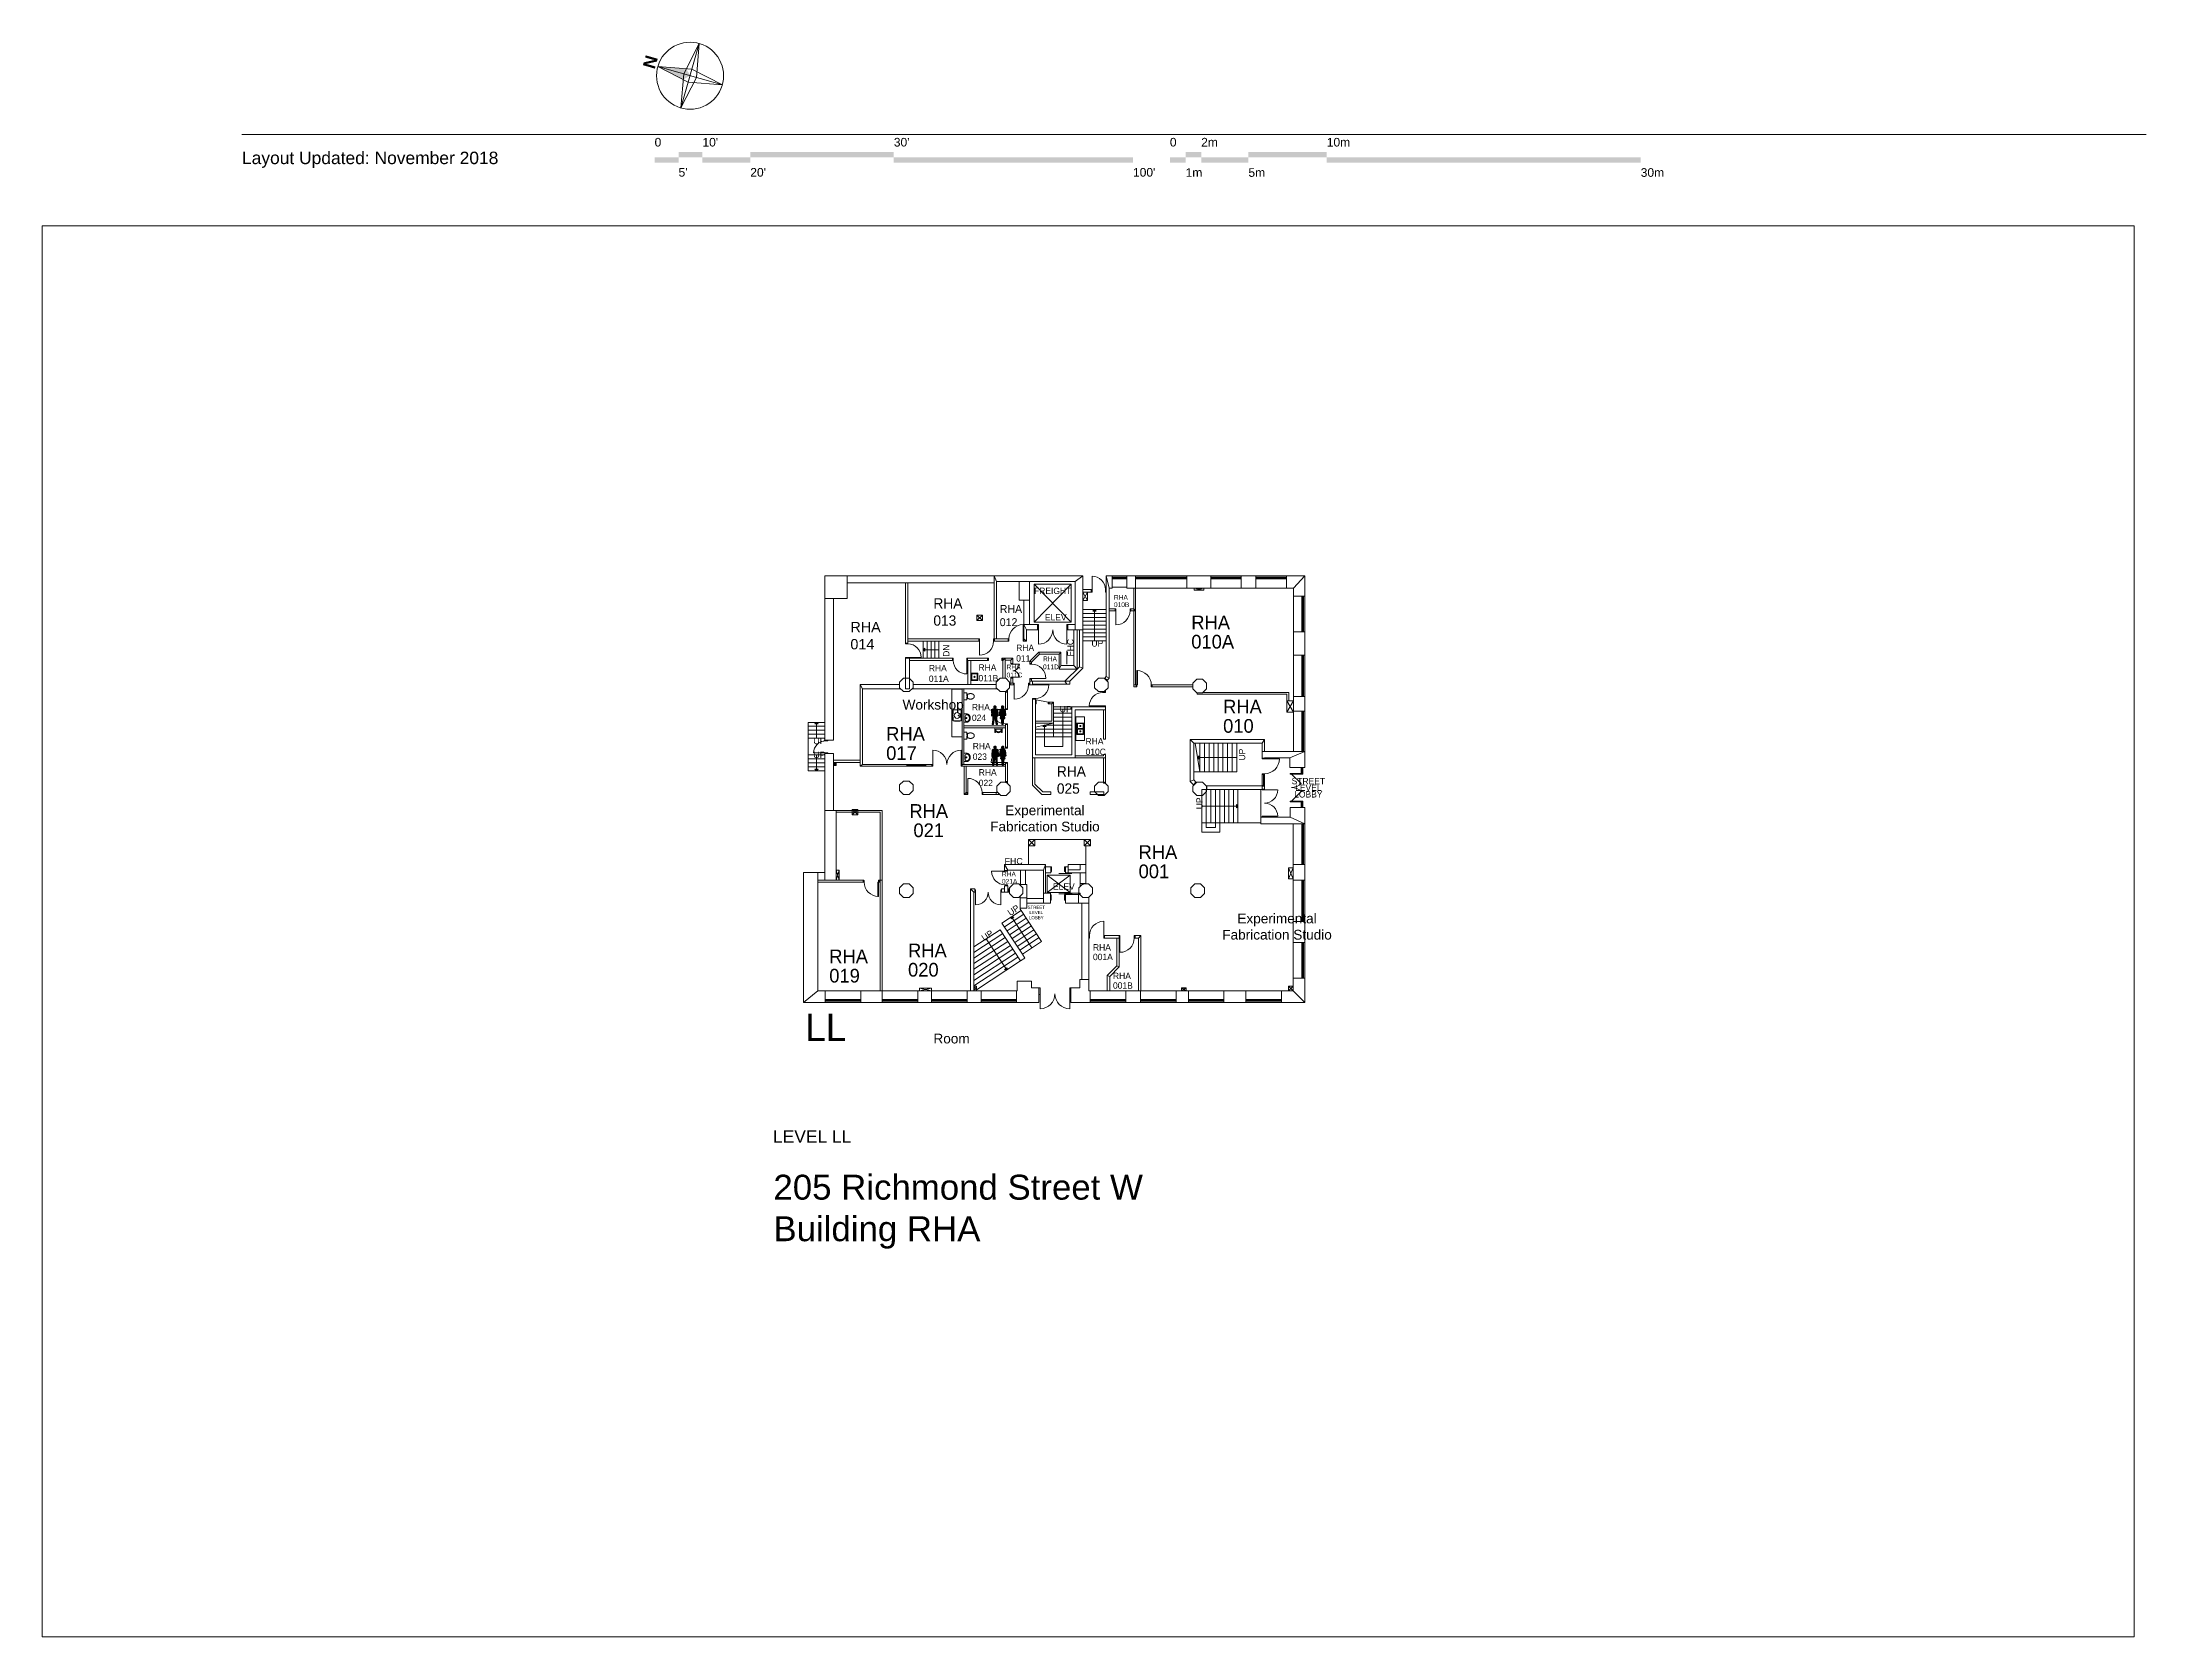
# Paper-space layout '8.5x11 layout' of a CAD drawing. Header units: inches. Extents: x 0.3 to 10.8, y 0.3 to 8.3.
# The model-space entities are those that its viewports show. They can reach past a viewport. Long polylines and large blocks are cut down to what shows.
import ezdxf

# ---------------------------------------------------------------- set-up
doc = ezdxf.new("R2010")
doc.units = ezdxf.units.IN
doc.header["$LTSCALE"] = 86.4
doc.header["$MEASUREMENT"] = 0
doc.linetypes.add('STYLE_01', pattern=[0.15, 0.075, -0.075])
doc.layers.get('0').update_dxf_attribs({"lineweight": 18})
for name, color, linetype, lineweight in [('-0', 7, 'Continuous', 15), ('01_Room Tags', 7, 'Continuous', 15), ('BUILDING STRUCTURE', 7, 'Continuous', 18), ('LABELS', 7, 'Continuous', 18)]:
    doc.layers.add(name, color=color, linetype=linetype, lineweight=lineweight)
doc.layers.add('PAPER titleblock', color=7, linetype='Continuous')
doc.styles.add('Arial', font='arial.ttf')
doc.styles.add('Arial_3', font='arial.ttf', dxfattribs={"height": 21.576254})
doc.styles.add('PDF Arial', font='arial.ttf')

psp = doc.layouts.new('8.5x11 layout')

# ---------------------------------------------------------------- texts
at = {"layer": 'PAPER titleblock', "insert": (3.363, 8.173), "char_height": 0.0625, "attachment_point": 1, "rotation": 254}
psp.add_mtext_dynamic_manual_height_columns('\\pxqr;{\\fArial|b1|i0|c0|p34;N}', width=0.0625, gutter_width=1, heights=[0], dxfattribs=at)
at = {"layer": 'PAPER titleblock', "char_height": 0.2, "attachment_point": 1}
for s, width, insert in [('{\\fArial|b0|i0|c0|p34;\\H0.3125x;Layout Updated: November 2018}', 4.81269, (1.276, 7.702)), ('{\\fArial|b0|i0|c0|p34;\\H0.3125x;LEVEL LL}', 0.64107, (3.94, 2.793)), ('{\\fArial|b0|i0|c0|p34;\\H0.625x;205 Richmond Street W\\PBuilding RHA}', 4.81269, (3.942, 2.57))]:
    psp.add_mtext_dynamic_manual_height_columns(s, width=width, gutter_width=1, heights=[0], dxfattribs=dict(at, insert=insert))
at = {"layer": 'PAPER titleblock', "char_height": 0.0432, "attachment_point": 1, "style": 'Arial_3'}
for s, width, insert in [('0', 0.34743, (3.346, 7.771)), ("10'", 0.34743, (3.586, 7.771)), ("30'", 0.34743, (4.546, 7.771)), ('0', 0.34744, (5.931, 7.771)), ('2m', 0.34744, (6.088, 7.771)), ('10m', 0.34744, (6.718, 7.771)), ("5'", 0.34743, (3.466, 7.62)), ("20'", 0.34743, (3.826, 7.62)), ("100'", 0.34743, (5.746, 7.62)), ('1m', 0.34744, (6.01, 7.619)), ('5m', 0.34744, (6.325, 7.619)), ('30m', 0.34744, (8.293, 7.619))]:
    psp.add_mtext_dynamic_manual_height_columns(s, width=width, gutter_width=0.002, heights=[0], dxfattribs=dict(at, insert=insert))

msp = doc.modelspace()

# ---------------------------------------------------------------- texts
at = {"layer": '01_Room Tags', "lineweight": 5, "transparency": 33554536, "attachment_point": 7, "rotation": 180, "style": 'PDF Arial'}
for s, insert, char_height in [('\\pxqc;Room', (-40967.6, 214.2), 24.4), ('\\pxqc;Experimental \\PFabrication Studio', (-41692.1, -46.3), 24.403), ('\\pxqc;Experimental \\PFabrication Studio', (-41109.9, -317.6), 24.403), ('\\pxqc;Workshop', (-40890.2, -616.2), 24.403)]:
    msp.add_mtext(s, dxfattribs=dict(at, insert=insert, char_height=char_height))
at = {"layer": 'LABELS', "color": 7, "lineweight": 0, "style": 'Arial'}
for s, insert, char_height, attachment_point, rotation, line_spacing_factor in [('{\\fGotham Book|b0|i0|c0|p2;LL}', (-40646.4, 138.8), 68.75, 1, 180, 0.96736), ('{\\fGotham Book|b0|i0|c0|p2;RHA\\P001B}', (-41418, 56.7), 15.914, 4, 180, 0.910542), ('{\\fGotham Book|b0|i0|c0|p2;RHA\\P\\P019}', (-40706.3, 20), 34.375, 4, 180, 0.421547), ('{\\fGotham Book|b0|i0|c0|p2;RHA\\P001A}', (-41367.8, -15), 15.914, 4, 180, 0.910542), ('{\\fGotham Book|b0|i0|c0|p2;RHA\\P\\P020}', (-40903.9, 5.1), 34.375, 4, 180, 0.421547), ('{\\fGotham Book|b0|i0|c0|p2;UP}', (-41094.9, -42.1), 15.914, 7, 213.2229, 0.504312), ('{\\fGotham Book|b0|i0|c0|p2;\\H0.50196x;STREET \\PLEVEL\\PLOBB\\H1x;Y}', (-41225.6, -114.5), 15.938, 5, 180, 0.96736), ('{\\fGotham Book|b0|i0|c0|p2;UP}', (-41151.5, -118.8), 15.914, 1, 213.2229, 0.504312), ('{\\fGotham Book|b0|i0|c0|p2;RHA\\P\\P001}', (-41482.2, -241.7), 34.375, 4, 180, 0.421547), ('{\\fGotham Book|b0|i0|c0|p2;ELEV}', (-41267.5, -179.6), 15.914, 4, 180, 0.672416), ('{\\fGotham Book|b0|i0|c0|p2;RHA\\P021A}', (-41139.4, -201.7), 12, 4, 180, 0.910542), ('FHC', (-41168.8, -243.2), 15.91, 5, 180, 0.700986), ('\\pxqc;{\\fGotham Book|b0|i0|c0|p2;RHA\\P\\P021}', (-40907.2, -344.7), 34.375, 4, 180, 0.421547), ('{\\fGotham Book|b0|i0|c0|p2;STREET\\PLEVEL\\PLOBBY}', (-41908, -427.5), 15.914, 5, 180, 0.627985), ('{\\fGotham Book|b0|i0|c0|p2;UP}', (-41643.2, -373.5), 15.914, 7, 270, 0.504312), ('\\pxsm1;{\\fGotham Book|b0|i0|c0|p2;RHA\\P025}', (-41277.2, -446.8), 25.781, 4, 180, 0.562063), ('\\pxsm1;{\\fGotham Book|b0|i0|c0|p2;RHA\\P022}', (-41081.2, -452.7), 15.938, 4, 180, 0.562063), ('{\\fGotham Book|b0|i0|c0|p2;UP}', (-41749.9, -495.9), 15.914, 7, 270, 0.504312), ('\\pxsm1;{\\fGotham Book|b0|i0|c0|p2;RHA\\P010C}', (-41349.2, -530.7), 15.938, 4, 180, 0.562063), ('\\pxsm1;{\\fGotham Book|b0|i0|c0|p2;RHA\\P023}', (-41066.1, -518.6), 15.938, 4, 180, 0.910542), ('{\\fGotham Book|b0|i0|c0|p2;RHA\\P\\P017}', (-40849.1, -538.2), 34.375, 4, 180, 0.421547), ('UP', (-40666.2, -518), 15.91, 1, 180, 0.504312), ('{\\fGotham Book|b0|i0|c0|p2;RHA\\P\\P010}', (-41694.2, -606.5), 34.375, 4, 180, 0.421547), ('UP', (-40666.2, -536.6), 15.91, 7, 180, 0.504312), ('UP', (-41284, -632.6), 15.91, 1, 180, 0.504312), ('\\pxsm1;{\\fGotham Book|b0|i0|c0|p2;RHA\\P024}', (-41064.1, -616.2), 15.938, 4, 180, 0.910542), ('\\pxsm1;{\\fGotham Book|b0|i0|c0|p2;RHA\\P011D}', (-41242.5, -740.6), 12, 4, 180, 0.562063), ('\\pxsm1;{\\fGotham Book|b0|i0|c0|p2;RHA\\P011B}', (-41080.6, -715.6), 15.938, 4, 180, 0.562063), ('\\pxsm1;{\\fGotham Book|b0|i0|c0|p2;RHA\\P011A}', (-40956.1, -714.1), 15.938, 4, 180, 0.562063), ('{\\fGotham Book|b0|i0|c0|p2;RHA\\P\\P010A}', (-41614.4, -817.7), 34.375, 4, 180, 0.421547), ('{\\fGotham Book|b0|i0|c0|p2;UP}', (-41363.9, -781.3), 15.938, 7, 180, 0.311304), ('{\\fGotham Book|b0|i0|c0|p2;FHC}', (-41311.2, -778.7), 15.938, 5, 270, 0.432707), ('\\pxsm1;{\\fGotham Book|b0|i0|c0|p2;RHA\\P011}', (-41175.2, -765.1), 15.938, 4, 180, 0.562063), ('{\\fGotham Book|b0|i0|c0|p2;DN}', (-40991.8, -755.9), 15.938, 1, 270, 0.311304), ('\\pxsm1;RHA\\P014', (-40759.3, -808.8), 25.78, 4, 180, 0.562063), ('\\pxsm1;{\\fGotham Book|b0|i0|c0|p2;RHA\\P012}', (-41133.9, -859.2), 19.875, 4, 180, 0.562063), ('\\pxsm1;{\\fGotham Book|b0|i0|c0|p2;RHA\\P013}', (-40967.5, -868.2), 25.781, 4, 180, 0.562063), ('{\\fGotham Book|b0|i0|c0|p2;RHA\\P010B}', (-41420.3, -895.7), 12, 4, 180, 0.910542), ('{\\fGotham Book|b0|i0|c0|p2;ELEV}', (-41247.1, -855), 15.938, 4, 180, 0.415072), ('{\\fGotham Book|b0|i0|c0|p2;FREIGHT}', (-41219.9, -921.2), 15.938, 4, 180, 0.415072)]:
    msp.add_mtext(s, dxfattribs=dict(at, insert=insert, char_height=char_height, attachment_point=attachment_point, rotation=rotation, line_spacing_factor=line_spacing_factor))
at = {"layer": 'LABELS', "color": 7, "lineweight": 0, "insert": (-41151, -720.1), "char_height": 12, "width": 46.75, "attachment_point": 4, "rotation": 180, "line_spacing_factor": 0.562063, "style": 'Arial'}
msp.add_mtext('\\pxsm1;{\\fGotham Book|b0|i0|c0|p2;RHA\\P011C}', dxfattribs=at)

# ---------------------------------------------------------------- blocks, each defined once
blk = doc.blocks.new('mens sign')
at = {"layer": '-0', "linetype": 'Continuous', "lineweight": 0}
h = blk.add_hatch(color=256, dxfattribs=at)
h.dxf.hatch_style = 1
h.paths.add_polyline_path([(392, -582), (392, -575), (392, -567), (392, -560), (393, -554), (393, -554), (394, -554), (398, -597), (399, -598), (399, -599), (401, -600), (402, -600), (404, -600), (405, -599), (406, -598), (406, -597), (406, -596), (406, -583), (406, -573), (406, -566), (405, -558), (404, -552), (404, -549), (403, -545), (402, -542), (401, -540), (400, -539), (399, -539), (397, -537), (393, -536), (390, -536), (384, -535), (379, -535), (374, -535), (370, -535), (366, -536), (361, -536), (358, -537), (356, -538), (355, -539), (354, -540), (353, -542), (352, -544), (351, -547), (351, -550), (350, -554), (350, -560), (349, -567), (349, -574), (348, -583), (348, -597), (348, -598), (349, -599), (350, -599), (351, -600), (351, -600), (353, -600), (355, -599), (356, -598), (356, -598), (357, -597), (361, -554), (362, -554), (362, -554), (362, -559), (363, -566), (362, -580), (358, -632), (354, -676), (354, -676), (366, -676), (375, -616), (377, -606), (378, -606), (389, -676), (400, -676), (396, -621)])
h.paths.add_polyline_path([(384, -510), (381, -509), (380, -509), (379, -509), (376, -509), (375, -509), (372, -510), (370, -511), (369, -512), (367, -515), (367, -517), (367, -519), (367, -520), (367, -523), (368, -524), (369, -526), (371, -527), (372, -529), (374, -529), (376, -530), (377, -530), (379, -530), (380, -529), (383, -528), (384, -527), (386, -526), (387, -525), (387, -523), (388, -522), (388, -520), (388, -518), (388, -516), (387, -515), (387, -514), (385, -512)])
at = {"color": 7, "linetype": 'Continuous', "lineweight": 5}
for p, q in [((349, -567), (350, -560)), ((349, -567), (350, -560)), ((349, -567), (350, -560)), ((349, -567), (350, -560)), ((350, -554), (351, -550)), ((350, -554), (351, -550)), ((350, -554), (351, -550)), ((350, -554), (351, -550)), ((350, -560), (350, -554)), ((350, -560), (350, -554)), ((350, -560), (350, -554)), ((350, -560), (350, -554)), ((351, -547), (352, -544)), ((351, -547), (352, -544)), ((351, -547), (352, -544)), ((351, -547), (352, -544)), ((351, -550), (351, -547)), ((351, -550), (351, -547)), ((351, -550), (351, -547)), ((351, -550), (351, -547)), ((352, -544), (353, -542)), ((352, -544), (353, -542)), ((352, -544), (353, -542)), ((352, -544), (353, -542)), ((353, -542), (354, -540)), ((353, -542), (354, -540)), ((353, -542), (354, -540)), ((353, -542), (354, -540)), ((354, -540), (355, -539)), ((354, -540), (355, -539)), ((355, -539), (356, -538)), ((356, -538), (358, -537)), ((361, -554), (357, -597)), ((361, -554), (357, -597)), ((361, -554), (357, -597)), ((358, -537), (361, -536)), ((358, -537), (361, -536)), ((361, -536), (366, -536)), ((362, -554), (361, -554)), ((362, -559), (362, -554)), ((362, -554), (362, -554)), ((363, -566), (362, -559)), ((366, -536), (370, -535)), ((366, -536), (370, -535)), ((367, -515), (369, -512)), ((367, -517), (367, -515)), ((367, -519), (367, -517)), ((367, -520), (367, -519)), ((367, -523), (367, -520)), ((368, -524), (367, -523)), ((369, -526), (368, -524)), ((369, -512), (370, -511)), ((371, -527), (369, -526)), ((370, -511), (372, -510)), ((370, -535), (374, -535)), ((370, -535), (374, -535)), ((372, -529), (371, -527)), ((372, -510), (375, -509)), ((374, -529), (372, -529)), ((376, -530), (374, -529)), ((374, -535), (379, -535)), ((375, -509), (376, -509)), ((376, -509), (379, -509)), ((377, -530), (376, -530)), ((379, -530), (377, -530)), ((379, -509), (380, -509)), ((380, -529), (379, -530)), ((379, -535), (384, -535)), ((379, -535), (384, -535)), ((380, -509), (381, -509)), ((383, -528), (380, -529)), ((381, -509), (384, -510)), ((384, -527), (383, -528)), ((384, -510), (385, -512)), ((386, -526), (384, -527)), ((384, -535), (390, -536)), ((384, -535), (390, -536)), ((385, -512), (387, -514)), ((387, -525), (386, -526)), ((387, -514), (387, -515)), ((387, -515), (388, -516)), ((388, -522), (387, -523)), ((387, -523), (387, -525)), ((388, -516), (388, -518)), ((388, -518), (388, -520)), ((388, -520), (388, -522)), ((390, -536), (393, -536)), ((390, -536), (393, -536)), ((393, -554), (392, -560)), ((393, -554), (392, -560)), ((393, -554), (392, -560)), ((393, -554), (392, -560)), ((392, -560), (392, -567)), ((392, -560), (392, -567)), ((392, -560), (392, -567)), ((392, -560), (392, -567)), ((393, -536), (397, -537)), ((393, -536), (397, -537)), ((393, -536), (397, -537)), ((393, -536), (397, -537)), ((394, -554), (393, -554)), ((393, -554), (393, -554)), ((394, -554), (393, -554)), ((393, -554), (393, -554)), ((394, -554), (393, -554)), ((393, -554), (393, -554)), ((394, -554), (393, -554)), ((393, -554), (393, -554)), ((398, -597), (394, -554)), ((398, -597), (394, -554)), ((398, -597), (394, -554)), ((398, -597), (394, -554)), ((397, -537), (399, -539)), ((397, -537), (399, -539)), ((397, -537), (399, -539)), ((397, -537), (399, -539)), ((399, -539), (400, -539)), ((399, -539), (400, -539)), ((399, -539), (400, -539)), ((399, -539), (400, -539)), ((400, -539), (401, -540)), ((400, -539), (401, -540)), ((400, -539), (401, -540)), ((400, -539), (401, -540)), ((401, -540), (402, -542)), ((401, -540), (402, -542)), ((401, -540), (402, -542)), ((401, -540), (402, -542)), ((402, -542), (403, -545)), ((402, -542), (403, -545)), ((402, -542), (403, -545)), ((402, -542), (403, -545)), ((403, -545), (404, -549)), ((403, -545), (404, -549)), ((403, -545), (404, -549)), ((403, -545), (404, -549)), ((404, -549), (404, -552)), ((404, -549), (404, -552)), ((404, -549), (404, -552)), ((404, -549), (404, -552)), ((404, -552), (405, -558)), ((404, -552), (405, -558)), ((404, -552), (405, -558)), ((404, -552), (405, -558)), ((405, -558), (406, -566)), ((405, -558), (406, -566)), ((405, -558), (406, -566)), ((405, -558), (406, -566)), ((348, -583), (349, -574)), ((348, -583), (349, -574)), ((348, -583), (349, -574)), ((348, -583), (349, -574)), ((348, -597), (348, -583)), ((348, -597), (348, -583)), ((348, -597), (348, -583)), ((348, -597), (348, -583)), ((348, -598), (348, -597)), ((348, -598), (348, -597)), ((348, -598), (348, -597)), ((348, -598), (348, -597)), ((349, -599), (348, -598)), ((349, -599), (348, -598)), ((349, -599), (348, -598)), ((349, -599), (348, -598)), ((349, -574), (349, -567)), ((349, -574), (349, -567)), ((349, -574), (349, -567)), ((349, -574), (349, -567)), ((350, -599), (349, -599)), ((350, -599), (349, -599)), ((350, -599), (349, -599)), ((350, -599), (349, -599)), ((351, -600), (350, -599)), ((351, -600), (350, -599)), ((351, -600), (350, -599)), ((351, -600), (350, -599)), ((353, -600), (351, -600)), ((351, -600), (351, -600)), ((353, -600), (351, -600)), ((351, -600), (351, -600)), ((353, -600), (351, -600)), ((351, -600), (351, -600)), ((353, -600), (351, -600)), ((351, -600), (351, -600)), ((355, -599), (353, -600)), ((355, -599), (353, -600)), ((355, -599), (353, -600)), ((355, -599), (353, -600)), ((354, -676), (358, -632)), ((354, -676), (358, -632)), ((366, -676), (354, -676)), ((354, -676), (354, -676)), ((366, -676), (354, -676)), ((354, -676), (354, -676)), ((366, -676), (354, -676)), ((354, -676), (354, -676)), ((366, -676), (354, -676)), ((354, -676), (354, -676)), ((356, -598), (355, -599)), ((356, -598), (355, -599)), ((356, -598), (355, -599)), ((356, -598), (355, -599)), ((357, -597), (356, -598)), ((357, -597), (356, -598)), ((357, -597), (356, -598)), ((357, -597), (356, -598)), ((356, -598), (356, -598)), ((356, -598), (356, -598)), ((356, -598), (356, -598)), ((356, -598), (356, -598)), ((358, -632), (362, -580)), ((362, -580), (363, -566)), ((375, -616), (366, -676)), ((375, -616), (366, -676)), ((375, -616), (366, -676)), ((375, -616), (366, -676)), ((377, -606), (375, -616)), ((377, -606), (375, -616)), ((377, -606), (375, -616)), ((377, -606), (375, -616)), ((378, -606), (377, -606)), ((378, -606), (377, -606)), ((389, -676), (378, -606)), ((389, -676), (378, -606)), ((400, -676), (389, -676)), ((400, -676), (389, -676)), ((400, -676), (389, -676)), ((400, -676), (389, -676)), ((392, -567), (392, -575)), ((392, -567), (392, -575)), ((392, -567), (392, -575)), ((392, -567), (392, -575)), ((392, -575), (392, -582)), ((392, -575), (392, -582)), ((392, -575), (392, -582)), ((392, -575), (392, -582)), ((392, -582), (396, -621)), ((392, -582), (396, -621)), ((392, -582), (396, -621)), ((392, -582), (396, -621)), ((396, -621), (400, -676)), ((396, -621), (400, -676)), ((396, -621), (400, -676)), ((396, -621), (400, -676)), ((399, -598), (398, -597)), ((399, -598), (398, -597)), ((399, -598), (398, -597)), ((399, -598), (398, -597)), ((399, -599), (399, -598)), ((399, -599), (399, -598)), ((399, -599), (399, -598)), ((399, -599), (399, -598)), ((401, -600), (399, -599)), ((401, -600), (399, -599)), ((401, -600), (399, -599)), ((401, -600), (399, -599)), ((402, -600), (401, -600)), ((402, -600), (401, -600)), ((402, -600), (401, -600)), ((402, -600), (401, -600)), ((404, -600), (402, -600)), ((404, -600), (402, -600)), ((404, -600), (402, -600)), ((404, -600), (402, -600)), ((405, -599), (404, -600)), ((405, -599), (404, -600)), ((405, -599), (404, -600)), ((405, -599), (404, -600)), ((406, -598), (405, -599)), ((406, -598), (405, -599)), ((406, -598), (405, -599)), ((406, -598), (405, -599)), ((406, -566), (406, -573)), ((406, -566), (406, -573)), ((406, -566), (406, -573)), ((406, -566), (406, -573)), ((406, -573), (406, -583)), ((406, -573), (406, -583)), ((406, -573), (406, -583)), ((406, -573), (406, -583)), ((406, -583), (406, -596)), ((406, -583), (406, -596)), ((406, -583), (406, -596)), ((406, -583), (406, -596)), ((406, -596), (406, -597)), ((406, -596), (406, -597)), ((406, -596), (406, -597)), ((406, -596), (406, -597)), ((406, -597), (406, -598)), ((406, -597), (406, -598)), ((406, -597), (406, -598)), ((406, -597), (406, -598))]:
    blk.add_line(p, q, dxfattribs=at)
blk = doc.blocks.new('ladies sign')
at = {"layer": '-0', "linetype": 'Continuous', "lineweight": 0}
h = blk.add_hatch(color=256, dxfattribs=at)
h.dxf.hatch_style = 1
h.paths.add_polyline_path([(279, -575), (280, -572), (281, -560), (281, -556), (281, -554), (281, -551), (281, -551), (281, -552), (282, -556), (283, -560), (285, -570), (286, -578), (288, -591), (288, -594), (289, -595), (290, -595), (291, -596), (292, -596), (293, -596), (295, -596), (296, -595), (296, -595), (297, -594), (297, -590), (296, -582), (295, -569), (294, -563), (293, -554), (291, -549), (290, -546), (288, -542), (287, -541), (287, -540), (284, -538), (280, -537), (278, -536), (274, -535), (269, -535), (263, -535), (259, -536), (255, -537), (251, -538), (249, -540), (247, -541), (247, -542), (245, -546), (243, -550), (242, -557), (240, -566), (239, -575), (239, -582), (238, -593), (238, -594), (239, -595), (240, -596), (241, -596), (242, -596), (243, -596), (244, -596), (245, -595), (246, -595), (247, -594), (247, -587), (248, -579), (250, -569), (252, -561), (254, -551), (255, -550), (254, -554), (254, -559), (256, -574), (256, -575), (255, -578), (253, -585), (251, -593), (250, -599), (249, -607), (247, -616), (247, -620), (256, -620), (262, -676), (273, -676), (279, -620), (288, -620), (287, -613), (286, -603), (285, -597), (283, -589), (281, -580)])
h.paths.add_polyline_path([(278, -520), (278, -518), (278, -516), (277, -514), (275, -512), (274, -511), (273, -510), (271, -509), (269, -509), (266, -509), (265, -509), (264, -509), (262, -510), (261, -511), (259, -513), (258, -514), (257, -517), (257, -518), (257, -521), (257, -523), (258, -525), (259, -526), (260, -527), (261, -528), (263, -529), (265, -530), (267, -530), (269, -530), (271, -530), (272, -529), (273, -528), (275, -527), (276, -526), (277, -524), (278, -522), (278, -521)])
at = {"color": 7, "linetype": 'Continuous', "lineweight": 5}
for p, q in [((240, -566), (242, -557)), ((242, -557), (243, -550)), ((243, -550), (245, -546)), ((245, -546), (247, -542)), ((245, -546), (247, -542)), ((245, -546), (247, -542)), ((247, -541), (249, -540)), ((247, -541), (249, -540)), ((247, -541), (249, -540)), ((247, -542), (247, -541)), ((247, -542), (247, -541)), ((247, -542), (247, -541)), ((249, -540), (251, -538)), ((249, -540), (251, -538)), ((249, -540), (251, -538)), ((252, -561), (250, -569)), ((252, -561), (250, -569)), ((252, -561), (250, -569)), ((251, -538), (255, -537)), ((251, -538), (255, -537)), ((251, -538), (255, -537)), ((254, -551), (252, -561)), ((254, -551), (252, -561)), ((254, -551), (252, -561)), ((254, -554), (255, -551)), ((255, -551), (254, -551)), ((254, -551), (254, -551)), ((254, -554), (255, -551)), ((255, -551), (254, -551)), ((254, -551), (254, -551)), ((254, -554), (255, -551)), ((255, -551), (254, -551)), ((254, -551), (254, -551)), ((254, -559), (254, -554)), ((254, -559), (254, -554)), ((254, -559), (254, -554)), ((256, -574), (254, -559)), ((256, -574), (254, -559)), ((256, -574), (254, -559)), ((255, -537), (259, -536)), ((255, -537), (259, -536)), ((255, -537), (259, -536)), ((257, -517), (258, -514)), ((257, -518), (257, -517)), ((257, -521), (257, -518)), ((257, -523), (257, -521)), ((258, -525), (257, -523)), ((258, -514), (259, -513)), ((259, -526), (258, -525)), ((259, -513), (261, -511)), ((260, -527), (259, -526)), ((259, -536), (263, -535)), ((259, -536), (263, -535)), ((261, -528), (260, -527)), ((261, -511), (262, -510)), ((263, -529), (261, -528)), ((262, -510), (264, -509)), ((265, -530), (263, -529)), ((263, -535), (269, -535)), ((263, -535), (269, -535)), ((264, -509), (265, -509)), ((265, -509), (266, -509)), ((267, -530), (265, -530)), ((266, -509), (269, -509)), ((269, -530), (267, -530)), ((269, -509), (271, -509)), ((271, -530), (269, -530)), ((269, -535), (274, -535)), ((269, -535), (274, -535)), ((271, -509), (273, -510)), ((272, -529), (271, -530)), ((273, -528), (272, -529)), ((273, -510), (274, -511)), ((275, -527), (273, -528)), ((274, -511), (275, -512)), ((274, -535), (278, -536)), ((274, -535), (278, -536)), ((275, -512), (277, -514)), ((276, -526), (275, -527)), ((277, -524), (276, -526)), ((277, -514), (278, -516)), ((278, -522), (277, -524)), ((278, -516), (278, -518)), ((278, -518), (278, -520)), ((278, -520), (278, -521)), ((278, -521), (278, -522)), ((278, -536), (280, -537)), ((280, -537), (284, -538)), ((281, -560), (280, -572)), ((281, -560), (280, -572)), ((281, -560), (280, -572)), ((281, -552), (281, -551)), ((281, -551), (281, -551)), ((281, -551), (281, -554)), ((281, -552), (281, -551)), ((281, -551), (281, -551)), ((281, -551), (281, -554)), ((281, -551), (281, -554)), ((281, -552), (281, -551)), ((281, -551), (281, -551)), ((281, -551), (281, -551)), ((282, -556), (281, -552)), ((282, -556), (281, -552)), ((282, -556), (281, -552)), ((281, -554), (281, -556)), ((281, -554), (281, -556)), ((281, -554), (281, -556)), ((281, -556), (281, -560)), ((281, -556), (281, -560)), ((281, -556), (281, -560)), ((283, -560), (282, -556)), ((283, -560), (282, -556)), ((283, -560), (282, -556)), ((285, -570), (283, -560)), ((285, -570), (283, -560)), ((285, -570), (283, -560)), ((284, -538), (287, -540)), ((287, -540), (287, -541)), ((287, -540), (287, -541)), ((287, -541), (288, -542)), ((287, -541), (288, -542)), ((287, -541), (288, -542)), ((288, -542), (290, -546)), ((288, -542), (290, -546)), ((290, -546), (291, -549)), ((290, -546), (291, -549)), ((291, -549), (293, -554)), ((291, -549), (293, -554)), ((293, -554), (294, -563)), ((293, -554), (294, -563)), ((293, -554), (294, -563)), ((294, -563), (295, -569)), ((294, -563), (295, -569)), ((294, -563), (295, -569)), ((238, -593), (239, -582)), ((238, -593), (239, -582)), ((238, -593), (239, -582)), ((238, -594), (238, -593)), ((238, -594), (238, -593)), ((238, -594), (238, -593)), ((239, -595), (238, -594)), ((239, -595), (238, -594)), ((239, -595), (238, -594)), ((239, -575), (240, -566)), ((239, -582), (239, -575)), ((240, -596), (239, -595)), ((240, -596), (239, -595)), ((240, -596), (239, -595)), ((241, -596), (240, -596)), ((241, -596), (240, -596)), ((241, -596), (240, -596)), ((242, -596), (241, -596)), ((242, -596), (241, -596)), ((242, -596), (241, -596)), ((243, -596), (242, -596)), ((243, -596), (242, -596)), ((243, -596), (242, -596)), ((244, -596), (243, -596)), ((244, -596), (243, -596)), ((245, -595), (244, -596)), ((245, -595), (244, -596)), ((246, -595), (245, -595)), ((246, -595), (245, -595)), ((246, -595), (245, -595)), ((247, -594), (246, -595)), ((247, -594), (246, -595)), ((247, -594), (246, -595)), ((248, -579), (247, -587)), ((247, -587), (247, -594)), ((247, -616), (249, -607)), ((247, -620), (247, -616)), ((256, -620), (247, -620)), ((256, -620), (247, -620)), ((250, -569), (248, -579)), ((250, -569), (248, -579)), ((250, -569), (248, -579)), ((249, -607), (250, -599)), ((249, -607), (250, -599)), ((249, -607), (250, -599)), ((250, -599), (251, -593)), ((250, -599), (251, -593)), ((250, -599), (251, -593)), ((251, -593), (253, -585)), ((251, -593), (253, -585)), ((251, -593), (253, -585)), ((253, -585), (255, -578)), ((253, -585), (255, -578)), ((253, -585), (255, -578)), ((255, -578), (256, -575)), ((255, -578), (256, -575)), ((255, -578), (256, -575)), ((256, -575), (256, -574)), ((256, -575), (256, -574)), ((256, -575), (256, -574)), ((262, -676), (256, -620)), ((273, -676), (262, -676)), ((273, -676), (262, -676)), ((273, -676), (262, -676)), ((279, -620), (273, -676)), ((280, -572), (279, -575)), ((280, -572), (279, -575)), ((280, -572), (279, -575)), ((279, -575), (281, -580)), ((279, -575), (281, -580)), ((279, -575), (281, -580)), ((288, -620), (279, -620)), ((288, -620), (279, -620)), ((288, -620), (279, -620)), ((281, -580), (283, -589)), ((281, -580), (283, -589)), ((281, -580), (283, -589)), ((283, -589), (285, -597)), ((283, -589), (285, -597)), ((283, -589), (285, -597)), ((286, -578), (285, -570)), ((286, -578), (285, -570)), ((286, -578), (285, -570)), ((285, -597), (286, -603)), ((285, -597), (286, -603)), ((285, -597), (286, -603)), ((288, -591), (286, -578)), ((288, -591), (286, -578)), ((288, -591), (286, -578)), ((286, -603), (287, -613)), ((286, -603), (287, -613)), ((286, -603), (287, -613)), ((287, -613), (288, -620)), ((287, -613), (288, -620)), ((287, -613), (288, -620)), ((288, -594), (288, -591)), ((288, -594), (288, -591)), ((288, -594), (288, -591)), ((289, -595), (288, -594)), ((289, -595), (288, -594)), ((289, -595), (288, -594)), ((290, -595), (289, -595)), ((290, -595), (289, -595)), ((290, -595), (289, -595)), ((291, -596), (290, -595)), ((291, -596), (290, -595)), ((291, -596), (290, -595)), ((292, -596), (291, -596)), ((292, -596), (291, -596)), ((292, -596), (291, -596)), ((293, -596), (292, -596)), ((293, -596), (292, -596)), ((293, -596), (292, -596)), ((295, -596), (293, -596)), ((295, -596), (293, -596)), ((295, -596), (293, -596)), ((295, -569), (296, -582)), ((295, -569), (296, -582)), ((295, -569), (296, -582)), ((296, -595), (295, -596)), ((296, -595), (295, -596)), ((296, -595), (295, -596)), ((296, -582), (297, -590)), ((296, -582), (297, -590)), ((296, -582), (297, -590)), ((297, -594), (296, -595)), ((297, -594), (296, -595)), ((297, -594), (296, -595)), ((296, -595), (296, -595)), ((296, -595), (296, -595)), ((296, -595), (296, -595)), ((297, -590), (297, -594)), ((297, -590), (297, -594)), ((297, -590), (297, -594))]:
    blk.add_line(p, q, dxfattribs=at)
blk = doc.blocks.new('Group-8')
at = {"color": 7, "linetype": 'Continuous', "lineweight": 5}
blk.add_lwpolyline([(-18, 38), (-16.4, 38), (-16.4, 2), (-18, 2)], close=True, dxfattribs=at)

# ---------------------------------------------------------------- hatches: boundary and pattern name
at = {"layer": 'BUILDING STRUCTURE', "linetype": 'Continuous', "lineweight": 0}
h = msp.add_hatch(color=7, dxfattribs=at)
edge = h.paths.add_edge_path()
edge.add_arc((-41035.8, -596.8), 1.77, 166.0245, 177.0476)
edge.add_arc((-40801.6, -608.8), 236.2, 177.0476, 182.9524)
edge.add_arc((-41035.8, -620.9), 1.77, 182.9524, 193.9755)
edge.add_line((-41037.5, -621.3), (-41037.5, -596.3))

# ---------------------------------------------------------------- linework, layer by layer
at = {"layer": 'BUILDING STRUCTURE', "color": 7, "linetype": 'Continuous', "lineweight": 5}
for p, q in [((-41840.6, 111.3), (-41899.5, 111.3)), ((-41899.5, 111.3), (-41899.5, 49.8)), ((-41899.5, 111.3), (-41899.5, 49.8)), ((-41869.9, 82), (-41899.5, 111.3)), ((-41840.6, 111.3), (-41899.5, 111.3)), ((-41899.5, 111.3), (-41869.9, 82)), ((-41840.6, 82), (-41840.6, 111.3)), ((-41840.6, 111.3), (-41751.6, 111.3)), ((-41840.6, 82), (-41840.6, 111.3)), ((-41751.6, 107.5), (-41840.6, 107.5)), ((-41840.6, 107.5), (-41840.6, 103.5)), ((-41838.8, 103.5), (-41838.8, 107.5)), ((-41838.8, 105.8), (-41819.1, 105.8)), ((-41819.1, 103.5), (-41819.1, 107.5)), ((-41816.8, 103.5), (-41816.8, 107.5)), ((-41816.8, 105.8), (-41775.3, 105.8)), ((-41775.3, 103.5), (-41775.3, 107.5)), ((-41773.1, 103.5), (-41773.1, 107.5)), ((-41773.1, 105.8), (-41753.3, 105.8)), ((-41753.3, 103.5), (-41753.3, 107.5)), ((-41696.4, 111.3), (-41751.6, 111.3)), ((-41751.6, 111.3), (-41751.6, 82)), ((-41696.4, 111.3), (-41751.6, 111.3)), ((-41751.6, 111.3), (-41751.6, 82)), ((-41751.6, 103.5), (-41751.6, 107.5)), ((-41696.4, 82), (-41696.4, 111.3)), ((-41696.4, 111.3), (-41607.4, 111.3)), ((-41696.4, 82), (-41696.4, 111.3)), ((-41607.4, 107.5), (-41696.4, 107.5)), ((-41696.4, 107.5), (-41696.4, 103.5)), ((-41694.7, 103.5), (-41694.7, 107.5)), ((-41694.7, 105.8), (-41674.9, 105.8)), ((-41674.9, 103.5), (-41674.9, 107.5)), ((-41672.7, 103.5), (-41672.7, 107.5)), ((-41672.7, 105.8), (-41631.2, 105.8)), ((-41631.2, 103.5), (-41631.2, 107.5)), ((-41628.9, 103.5), (-41628.9, 107.5)), ((-41628.9, 105.8), (-41609.2, 105.8)), ((-41609.2, 103.5), (-41609.2, 107.5)), ((-41576.1, 111.3), (-41607.4, 111.3)), ((-41607.4, 111.3), (-41607.4, 82)), ((-41576.1, 111.3), (-41607.4, 111.3)), ((-41607.4, 111.3), (-41607.4, 82)), ((-41607.4, 103.5), (-41607.4, 107.5)), ((-41576.1, 82), (-41576.1, 111.3)), ((-41576.1, 111.3), (-41487.1, 111.3)), ((-41576.1, 82), (-41576.1, 111.3)), ((-41487.1, 107.5), (-41576.1, 107.5)), ((-41576.1, 107.5), (-41576.1, 103.5)), ((-41574.4, 103.5), (-41574.4, 107.5)), ((-41574.4, 105.8), (-41554.6, 105.8)), ((-41554.6, 103.5), (-41554.6, 107.5)), ((-41552.4, 103.5), (-41552.4, 107.5)), ((-41552.4, 105.8), (-41510.9, 105.8)), ((-41510.9, 103.5), (-41510.9, 107.5)), ((-41508.6, 103.5), (-41508.6, 107.5)), ((-41508.6, 105.8), (-41488.9, 105.8)), ((-41488.9, 103.5), (-41488.9, 107.5)), ((-41449.8, 111.3), (-41487.1, 111.3)), ((-41487.1, 111.3), (-41487.1, 82)), ((-41449.8, 111.3), (-41487.1, 111.3)), ((-41487.1, 111.3), (-41487.1, 82)), ((-41487.1, 103.5), (-41487.1, 107.5)), ((-41449.8, 82), (-41449.8, 111.3)), ((-41449.8, 111.3), (-41360.9, 111.3)), ((-41449.8, 82), (-41449.8, 111.3)), ((-41360.9, 107.5), (-41449.8, 107.5)), ((-41449.8, 107.5), (-41449.8, 103.5)), ((-41448.1, 103.5), (-41448.1, 107.5)), ((-41448.1, 105.8), (-41428.3, 105.8)), ((-41428.3, 103.5), (-41428.3, 107.5)), ((-41426.1, 103.5), (-41426.1, 107.5)), ((-41426.1, 105.8), (-41384.6, 105.8)), ((-41384.6, 103.5), (-41384.6, 107.5)), ((-41382.4, 103.5), (-41382.4, 107.5)), ((-41382.4, 105.8), (-41362.6, 105.8)), ((-41362.6, 103.5), (-41362.6, 107.5)), ((-41325.6, 111.3), (-41360.9, 111.3)), ((-41360.9, 111.3), (-41360.9, 82)), ((-41325.6, 111.3), (-41360.9, 111.3)), ((-41360.9, 111.3), (-41360.9, 82)), ((-41360.9, 103.5), (-41360.9, 107.5)), ((-41312.5, 111.3), (-41325.6, 111.3)), ((-41312.5, 111.3), (-41325.6, 111.3)), ((-41312.5, 91.2), (-41312.5, 111.3)), ((-41312.5, 74.8), (-41312.5, 111.3)), ((-41309.5, 89.4), (-41309.5, 126.7)), ((-41235, 89.4), (-41235, 126.7)), ((-41176.1, 111.3), (-41232, 111.3)), ((-41232, 111.3), (-41232, 91.2)), ((-41176.1, 111.3), (-41232, 111.3)), ((-41232, 111.3), (-41232, 91.2)), ((-41176.1, 82), (-41176.1, 111.3)), ((-41176.1, 111.3), (-41087.1, 111.3)), ((-41176.1, 82), (-41176.1, 111.3)), ((-41087.1, 107.5), (-41176.1, 107.5)), ((-41176.1, 107.5), (-41176.1, 103.5)), ((-41174.3, 103.5), (-41174.3, 107.5)), ((-41174.3, 105.8), (-41154.6, 105.8)), ((-41154.6, 103.5), (-41154.6, 107.5)), ((-41152.3, 103.5), (-41152.3, 107.5)), ((-41152.3, 105.8), (-41110.8, 105.8)), ((-41110.8, 103.5), (-41110.8, 107.5)), ((-41108.6, 103.5), (-41108.6, 107.5)), ((-41108.6, 105.8), (-41088.8, 105.8)), ((-41088.8, 103.5), (-41088.8, 107.5)), ((-41052, 111.3), (-41087.1, 111.3)), ((-41087.1, 111.3), (-41087.1, 82)), ((-41052, 111.3), (-41087.1, 111.3)), ((-41087.1, 111.3), (-41087.1, 82)), ((-41087.1, 103.5), (-41087.1, 107.5)), ((-41052, 82), (-41052, 111.3)), ((-41052, 111.3), (-40963, 111.3)), ((-41052, 82), (-41052, 111.3)), ((-40963, 107.5), (-41052, 107.5)), ((-41052, 107.5), (-41052, 103.5)), ((-41050.2, 103.5), (-41050.2, 107.5)), ((-41050.2, 105.8), (-41030.5, 105.8)), ((-41030.5, 103.5), (-41030.5, 107.5)), ((-41028.2, 103.5), (-41028.2, 107.5)), ((-41028.2, 105.8), (-40986.7, 105.8)), ((-40986.7, 103.5), (-40986.7, 107.5)), ((-40984.5, 103.5), (-40984.5, 107.5)), ((-40984.5, 105.8), (-40964.7, 105.8)), ((-40964.7, 103.5), (-40964.7, 107.5)), ((-40928.3, 111.3), (-40963, 111.3)), ((-40963, 111.3), (-40963, 82)), ((-40928.3, 111.3), (-40963, 111.3)), ((-40963, 111.3), (-40963, 82)), ((-40963, 103.5), (-40963, 107.5)), ((-40928.3, 82), (-40928.3, 111.3)), ((-40928.3, 111.3), (-40839.3, 111.3)), ((-40928.3, 82), (-40928.3, 111.3)), ((-40839.3, 107.5), (-40928.3, 107.5)), ((-40928.3, 107.5), (-40928.3, 103.5)), ((-40926.5, 103.5), (-40926.5, 107.5)), ((-40926.5, 105.8), (-40906.8, 105.8)), ((-40906.8, 103.5), (-40906.8, 107.5)), ((-40904.5, 103.5), (-40904.5, 107.5)), ((-40904.5, 105.8), (-40863, 105.8)), ((-40863, 103.5), (-40863, 107.5)), ((-40860.8, 103.5), (-40860.8, 107.5)), ((-40860.8, 105.8), (-40841, 105.8)), ((-40841, 103.5), (-40841, 107.5)), ((-40785.2, 111.3), (-40839.3, 111.3)), ((-40839.3, 111.3), (-40839.3, 82)), ((-40785.2, 111.3), (-40839.3, 111.3)), ((-40839.3, 111.3), (-40839.3, 82)), ((-40839.3, 103.5), (-40839.3, 107.5)), ((-40785.2, 82), (-40785.2, 111.3)), ((-40785.2, 111.3), (-40696.2, 111.3)), ((-40785.2, 82), (-40785.2, 111.3)), ((-40696.2, 107.5), (-40785.2, 107.5)), ((-40785.2, 107.5), (-40785.2, 103.5)), ((-40783.5, 103.5), (-40783.5, 107.5)), ((-40783.5, 105.8), (-40763.7, 105.8)), ((-40763.7, 103.5), (-40763.7, 107.5)), ((-40761.5, 103.5), (-40761.5, 107.5)), ((-40761.5, 105.8), (-40720, 105.8)), ((-40720, 103.5), (-40720, 107.5)), ((-40717.7, 103.5), (-40717.7, 107.5)), ((-40717.7, 105.8), (-40698, 105.8)), ((-40698, 103.5), (-40698, 107.5)), ((-40642, 111.3), (-40696.2, 111.3)), ((-40696.2, 111.3), (-40696.2, 82)), ((-40642, 111.3), (-40696.2, 111.3)), ((-40696.2, 111.3), (-40696.2, 82)), ((-40696.2, 103.5), (-40696.2, 107.5)), ((-40642, 111.3), (-40678, 82)), ((-40678, 82), (-40642, 111.3)), ((-40642, -215.3), (-40642, 111.3)), ((-40642, -215.3), (-40642, 111.3)), ((-41869.9, 82), (-41840.6, 82)), ((-41869.9, 49.8), (-41869.9, 82)), ((-41869.9, 82), (-41857.9, 82)), ((-41869.9, 70), (-41869.9, 82)), ((-41869.9, 82), (-41857.9, 70)), ((-41857.9, 82), (-41869.9, 70)), ((-41869.9, 82), (-41857.9, 82)), ((-41869.9, 70), (-41869.9, 82)), ((-41869.9, 82), (-41857.9, 82)), ((-41869.9, 70), (-41869.9, 82)), ((-41869.9, 49.8), (-41869.9, 82)), ((-41869.9, 82), (-41840.6, 82)), ((-41857.9, 70), (-41869.9, 70)), ((-41857.9, 70), (-41869.9, 70)), ((-41857.9, 70), (-41869.9, 70)), ((-41857.9, 82), (-41857.9, 70)), ((-41857.9, 82), (-41857.9, 70)), ((-41857.9, 82), (-41857.9, 70)), ((-41840.6, 103.5), (-41751.6, 103.5)), ((-41751.6, 82), (-41840.6, 82)), ((-41751.6, 82), (-41696.4, 82)), ((-41751.6, 82), (-41696.4, 82)), ((-41696.4, 103.5), (-41607.4, 103.5)), ((-41607.4, 82), (-41696.4, 82)), ((-41607.4, 82), (-41576.1, 82)), ((-41607.4, 82), (-41576.1, 82)), ((-41601.9, 82), (-41590, 82)), ((-41601.9, 74.8), (-41601.9, 82)), ((-41601.9, 82), (-41590, 74.8)), ((-41590, 82), (-41601.9, 74.8)), ((-41601.9, 82), (-41590, 82)), ((-41601.9, 74.8), (-41601.9, 82)), ((-41601.9, 82), (-41590, 82)), ((-41601.9, 74.8), (-41601.9, 82)), ((-41590, 74.8), (-41601.9, 74.8)), ((-41590, 74.8), (-41601.9, 74.8)), ((-41590, 74.8), (-41601.9, 74.8)), ((-41590, 82), (-41590, 74.8)), ((-41590, 82), (-41590, 74.8)), ((-41590, 82), (-41590, 74.8)), ((-41576.1, 103.5), (-41487.1, 103.5)), ((-41487.1, 82), (-41576.1, 82)), ((-41487.8, 82), (-41487.8, -56.7)), ((-41481.6, 82), (-41487.8, 82)), ((-41487.8, 82), (-41487.8, -56.7)), ((-41481.6, 82), (-41487.8, 82)), ((-41487.1, 82), (-41449.8, 82)), ((-41487.1, 82), (-41449.8, 82)), ((-41481.6, -50.5), (-41481.6, 82)), ((-41481.6, -50.5), (-41481.6, 82)), ((-41449.8, 103.5), (-41360.9, 103.5)), ((-41360.9, 82), (-41449.8, 82)), ((-41403.6, 82), (-41409.9, 82)), ((-41409.9, 82), (-41409.9, 45.9)), ((-41403.6, 82), (-41409.9, 82)), ((-41409.9, 82), (-41409.9, 45.9)), ((-41403.6, 43.3), (-41403.6, 82)), ((-41403.6, 43.3), (-41403.6, 82)), ((-41360.9, 82), (-41357.1, 82)), ((-41360.9, 82), (-41357.1, 82)), ((-41357.1, 82), (-41357.1, 53.6)), ((-41357.1, 82), (-41357.1, 53.6)), ((-41357.1, 53.6), (-41357.1, -137.8)), ((-41357.1, 53.6), (-41334.4, 53.6)), ((-41339.9, 53.6), (-41357.1, 53.6)), ((-41357.1, 53.6), (-41357.1, -137.8)), ((-41339.9, -137.8), (-41339.9, 53.6)), ((-41339.9, 53.6), (-41334.4, 53.6)), ((-41339.9, -137.8), (-41339.9, 53.6)), ((-41334.4, 53.6), (-41334.4, 74.8)), ((-41334.4, 74.8), (-41325.6, 74.8)), ((-41334.4, 53.6), (-41334.4, 74.8)), ((-41334.4, 74.8), (-41325.6, 74.8)), ((-41325.6, 74.8), (-41312.5, 74.8)), ((-41325.6, 74.8), (-41312.5, 74.8)), ((-41309.5, 91.2), (-41312.5, 91.2)), ((-41312.5, 91.2), (-41312.5, 74.8)), ((-41309.5, 91.2), (-41312.5, 91.2)), ((-41312.5, 74.8), (-41309.5, 74.8)), ((-41312.5, 74.8), (-41309.5, 74.8)), ((-41309.5, 74.8), (-41309.5, 91.2)), ((-41309.5, 89.4), (-41309.5, 87.7)), ((-41232, 91.2), (-41235, 91.2)), ((-41232, 91.2), (-41235, 91.2)), ((-41235, 91.2), (-41235, 74.8)), ((-41232, 91.2), (-41235, 91.2)), ((-41235, 91.2), (-41235, 74.8)), ((-41235, 91.2), (-41235, 74.8)), ((-41232, 91.2), (-41235, 91.2)), ((-41235, 89.4), (-41235, 87.7)), ((-41235, 74.8), (-41232, 74.8)), ((-41235, 74.8), (-41213.3, 74.8)), ((-41235, 74.8), (-41213.3, 74.8)), ((-41235, 74.8), (-41232, 74.8)), ((-41232, 74.8), (-41232, 91.2)), ((-41213.3, 74.8), (-41213.3, 57.4)), ((-41213.3, 74.8), (-41213.3, 57.4)), ((-41213.3, 57.4), (-41177.5, 57.4)), ((-41213.3, 57.4), (-41177.5, 57.4)), ((-41075.8, 79), (-41186.1, 6.9)), ((-41186.1, 6.9), (-41075.8, 79)), ((-41069, 69.6), (-41179.7, -2.9)), ((-41177.5, 57.4), (-41177.5, 82)), ((-41177.5, 82), (-41176.1, 82)), ((-41177.5, 57.4), (-41177.5, 82)), ((-41177.5, 82), (-41176.1, 82)), ((-41176.1, 103.5), (-41087.1, 103.5)), ((-41087.1, 82), (-41176.1, 82)), ((-41069, 55.6), (-41173.3, -12.7)), ((-41087.1, 82), (-41069, 82)), ((-41087.1, 82), (-41052, 82)), ((-41075.8, 82), (-41069, 82)), ((-41075.8, 70.1), (-41075.8, 82)), ((-41075.8, 82), (-41069, 70.1)), ((-41069, 82), (-41075.8, 70.1)), ((-41075.8, 82), (-41069, 82)), ((-41075.8, 70.1), (-41075.8, 82)), ((-41075.8, 82), (-41069, 82)), ((-41075.8, 70.1), (-41075.8, 82)), ((-41069, 70.1), (-41075.8, 70.1)), ((-41069, 70.1), (-41075.8, 70.1)), ((-41069, 70.1), (-41075.8, 70.1)), ((-41069, 82), (-41069, -165.4)), ((-41069, 82), (-41069, 70.1)), ((-41069, 82), (-41069, 70.1)), ((-41069, 82), (-41069, 70.1)), ((-41069, 82), (-41069, -165.4)), ((-41060.2, 82), (-41069, 82)), ((-41069, 70.1), (-41069, -14.2)), ((-41060.2, -174.1), (-41060.2, 82)), ((-41060.2, 82), (-41052, 82)), ((-41060.2, -174.1), (-41060.2, 82)), ((-41052, 103.5), (-40963, 103.5)), ((-40963, 82), (-41052, 82)), ((-40963, 82), (-40928.3, 82)), ((-40963, 82), (-40928.3, 82)), ((-40962.9, 82), (-40932.9, 82)), ((-40962.9, 75), (-40962.9, 82)), ((-40962.9, 82), (-40932.9, 75)), ((-40932.9, 82), (-40962.9, 75)), ((-40962.9, 82), (-40932.9, 82)), ((-40962.9, 75), (-40962.9, 82)), ((-40962.9, 82), (-40932.9, 82)), ((-40962.9, 75), (-40962.9, 82)), ((-40932.9, 75), (-40962.9, 75)), ((-40932.9, 75), (-40962.9, 75)), ((-40932.9, 75), (-40962.9, 75)), ((-40932.9, 82), (-40932.9, 75)), ((-40932.9, 82), (-40932.9, 75)), ((-40932.9, 82), (-40932.9, 75)), ((-40928.3, 103.5), (-40839.3, 103.5)), ((-40839.3, 82), (-40928.3, 82)), ((-40839.3, 82), (-40785.2, 82)), ((-40839.3, -370.1), (-40839.3, 82)), ((-40839.3, 82), (-40834.3, 82)), ((-40839.3, 82), (-40785.2, 82)), ((-40834.3, 82), (-40834.3, -366.1)), ((-40785.2, 103.5), (-40696.2, 103.5)), ((-40696.2, 82), (-40785.2, 82)), ((-40696.2, 82), (-40678, 82)), ((-40696.2, 82), (-40678, 82)), ((-40678, 82), (-40678, -195.3)), ((-40678, 82), (-40678, -215.3)), ((-41899.5, 49.8), (-41869.9, 49.8)), ((-41899.5, -39.2), (-41899.5, 49.8)), ((-41899.5, 49.8), (-41869.9, 49.8)), ((-41892, 49.8), (-41896, 49.8)), ((-41896, 49.8), (-41896, -39.2)), ((-41892, 48.1), (-41896, 48.1)), ((-41892, 28.3), (-41896, 28.3)), ((-41892, 26.1), (-41896, 26.1)), ((-41894.3, 28.3), (-41894.3, 48.1)), ((-41894.3, -15.4), (-41894.3, 26.1)), ((-41892, -39.2), (-41892, 49.8)), ((-41869.9, 49.8), (-41869.9, -39.2)), ((-41409.9, 45.9), (-41433.8, 21.9)), ((-41409.9, 45.9), (-41433.8, 21.9)), ((-41433.8, 21.9), (-41433.8, -50.5)), ((-41433.8, 21.9), (-41427.6, 19.3)), ((-41427.6, 19.3), (-41433.8, 21.9)), ((-41433.8, 21.9), (-41433.8, -50.5)), ((-41427.6, 19.3), (-41403.6, 43.3)), ((-41427.6, 19.3), (-41403.6, 43.3)), ((-41427.6, -50.5), (-41427.6, 19.3)), ((-41427.6, -50.5), (-41427.6, 19.3)), ((-41403.6, 43.3), (-41409.9, 45.9)), ((-41409.9, 45.9), (-41403.6, 43.3)), ((-41186.1, 6.9), (-41197, -0.3)), ((-41134.9, -71.3), (-41186.1, 6.9)), ((-41134.9, -71.3), (-41186.1, 6.9)), ((-41069, 41.6), (-41166.9, -22.5)), ((-41069, 27.7), (-41160.5, -32.2)), ((-41069, 13.7), (-41154.1, -42)), ((-41151.3, 29.6), (-41152.4, 24.1)), ((-41151.3, 29.6), (-41152.4, 24.1)), ((-41152.4, 24.1), (-41145.8, 28.5)), ((-41152.4, 24.1), (-41145.8, 28.5)), ((-41100.1, -48.5), (-41151.3, 29.6)), ((-41145.8, 28.5), (-41151.3, 29.6)), ((-41145.8, 28.5), (-41151.3, 29.6)), ((-41899.5, -39.2), (-41899.5, -91.6)), ((-41869.9, -39.2), (-41899.5, -39.2)), ((-41899.5, -39.2), (-41899.5, -91.6)), ((-41869.9, -39.2), (-41899.5, -39.2)), ((-41892, -15.4), (-41896, -15.4)), ((-41892, -17.7), (-41896, -17.7)), ((-41892, -37.4), (-41896, -37.4)), ((-41896, -39.2), (-41892, -39.2)), ((-41894.3, -37.4), (-41894.3, -17.7)), ((-41869.9, -91.6), (-41869.9, -39.2)), ((-41869.9, -91.6), (-41869.9, -39.2)), ((-41481.6, -50.5), (-41487.8, -56.7)), ((-41487.8, -56.7), (-41481.6, -50.5)), ((-41473.2, -50.5), (-41481.6, -50.5)), ((-41473.2, -50.5), (-41481.6, -50.5)), ((-41473.2, -50.5), (-41471.2, -50.5)), ((-41473.2, -56.7), (-41473.2, -50.5)), ((-41473.2, -56.7), (-41473.2, -50.5)), ((-41471.2, -50.5), (-41471.2, -56.7)), ((-41435.4, -50.5), (-41435.4, -14.7)), ((-41433.4, -50.5), (-41435.4, -50.5)), ((-41435.4, -50.5), (-41435.4, -56.7)), ((-41433.8, -50.5), (-41427.6, -50.5)), ((-41433.4, -56.7), (-41433.4, -50.5)), ((-41433.4, -50.5), (-41433.4, -56.7)), ((-41396.8, -50.5), (-41433.4, -50.5)), ((-41396.8, -50.5), (-41427.6, -50.5)), ((-41394.8, -50.5), (-41396.8, -50.5)), ((-41396.8, -50.5), (-41396.8, -56.7)), ((-41396.8, -56.7), (-41396.8, -50.5)), ((-41394.8, -56.7), (-41394.8, -50.5)), ((-41359.1, -56.7), (-41359.1, -50.5)), ((-41359.1, -50.5), (-41357.1, -50.5)), ((-41357.1, -50.5), (-41357.1, -56.7)), ((-41238.9, -41.7), (-41190.6, -10)), ((-41238.9, -41.7), (-41190.6, -10)), ((-41238.9, -41.7), (-41187.7, -119.9)), ((-41187.7, -119.9), (-41238.9, -41.7)), ((-41232.5, -51.5), (-41184.2, -19.8)), ((-41226.1, -61.2), (-41177.8, -29.6)), ((-41219.7, -71), (-41171.4, -39.4)), ((-41214.7, -25.9), (-41163.5, -104)), ((-41213.3, -80.8), (-41165, -49.1)), ((-41190.6, -10), (-41197, -0.3)), ((-41190.6, -10), (-41139.4, -88.2)), ((-41190.6, -10), (-41139.4, -88.2)), ((-41069, -0.2), (-41147.7, -51.8)), ((-41069, -14.2), (-41141.3, -61.5)), ((-41069, -28.2), (-41134.9, -71.3)), ((-41069, -28.2), (-41134.9, -71.3)), ((-41899.5, -91.6), (-41869.9, -91.6)), ((-41899.5, -195.5), (-41899.5, -91.6)), ((-41899.5, -91.6), (-41869.9, -91.6)), ((-41891.7, -91.6), (-41895.7, -91.6)), ((-41895.7, -91.6), (-41895.7, -195.5)), ((-41891.7, -93.3), (-41895.7, -93.3)), ((-41894, -113.1), (-41894, -93.3)), ((-41891.7, -195.5), (-41891.7, -91.6)), ((-41869.9, -91.6), (-41869.9, -195.5)), ((-41487.8, -56.7), (-41473.2, -56.7)), ((-41487.8, -56.7), (-41473.2, -56.7)), ((-41471.2, -56.7), (-41473.2, -56.7)), ((-41435.4, -56.7), (-41433.4, -56.7)), ((-41433.4, -56.7), (-41396.8, -56.7)), ((-41433.4, -56.7), (-41396.8, -56.7)), ((-41396.8, -56.7), (-41394.8, -56.7)), ((-41394.8, -56.7), (-41394.8, -92.5)), ((-41357.1, -56.7), (-41359.1, -56.7)), ((-41206.9, -90.6), (-41158.6, -58.9)), ((-41200.5, -100.3), (-41152.2, -68.7)), ((-41194.1, -110.1), (-41145.8, -78.5)), ((-41187.7, -119.9), (-41139.4, -88.2)), ((-41139.4, -88.2), (-41187.7, -119.9)), ((-41162.4, -98.5), (-41169, -102.9)), ((-41162.4, -98.5), (-41169, -102.9)), ((-41169, -102.9), (-41163.5, -104)), ((-41169, -102.9), (-41163.5, -104)), ((-41163.5, -104), (-41162.4, -98.5)), ((-41163.5, -104), (-41162.4, -98.5)), ((-41891.7, -113.1), (-41895.7, -113.1)), ((-41891.7, -115.3), (-41895.7, -115.3)), ((-41894, -171.7), (-41894, -115.3)), ((-41637.6, -152.3), (-41647.6, -162.2)), ((-41623.5, -152.3), (-41637.6, -152.3)), ((-41613.6, -162.2), (-41623.5, -152.3)), ((-41356.3, -152.3), (-41366.3, -162.2)), ((-41357.1, -137.8), (-41357.1, -152.8)), ((-41331.1, -137.8), (-41357.1, -137.8)), ((-41357.1, -137.8), (-41357.1, -152.1)), ((-41357.1, -137.8), (-41339.9, -137.8)), ((-41357.1, -151.1), (-41357.1, -152.1)), ((-41342.2, -152.3), (-41356.3, -152.3)), ((-41332.3, -162.2), (-41342.2, -152.3)), ((-41298.5, -137.8), (-41339.9, -137.8)), ((-41331.1, -162.7), (-41331.1, -137.8)), ((-41298.5, -137.8), (-41331.1, -137.8)), ((-41331.1, -137.8), (-41331.1, -162.7)), ((-41298.5, -162.7), (-41298.5, -137.8)), ((-41298.5, -145.3), (-41296.5, -145.3)), ((-41298.5, -158.5), (-41298.5, -145.3)), ((-41296.5, -145.3), (-41296.5, -158.5)), ((-41261.2, -145.3), (-41263.1, -145.3)), ((-41263.1, -145.3), (-41263.1, -158.5)), ((-41243.9, -137.8), (-41261.2, -137.8)), ((-41243.9, -137.8), (-41261.2, -137.8)), ((-41261.2, -137.8), (-41261.2, -162.7)), ((-41261.2, -158.5), (-41261.2, -145.3)), ((-41201.5, -137.8), (-41243.9, -137.8)), ((-41243.9, -162.7), (-41243.9, -137.8)), ((-41201.5, -137.8), (-41243.9, -137.8)), ((-41243.9, -137.8), (-41243.9, -149.5)), ((-41243.9, -149.5), (-41201.5, -149.5)), ((-41243.9, -162.7), (-41243.9, -149.5)), ((-41243.9, -149.5), (-41201.5, -149.5)), ((-41185.5, -125.4), (-41201.5, -125.4)), ((-41201.5, -125.4), (-41201.5, -137.8)), ((-41185.5, -125.4), (-41201.5, -125.4)), ((-41201.5, -125.4), (-41201.5, -151.1)), ((-41201.5, -149.5), (-41201.5, -137.8)), ((-41201.5, -149.5), (-41201.5, -185.2)), ((-41185.5, -151.1), (-41201.5, -151.1)), ((-41201.5, -151.1), (-41201.5, -185.2)), ((-41201.5, -151.1), (-41185.5, -151.1)), ((-41182.2, -152.3), (-41192.1, -162.2)), ((-41185.5, -123.1), (-41187.7, -119.9)), ((-41185.5, -128.9), (-41185.5, -123.1)), ((-41185.5, -154.4), (-41185.5, -125.4)), ((-41185.5, -151.1), (-41185.5, -125.4)), ((-41185.5, -155.4), (-41185.5, -151.1)), ((-41168.1, -152.3), (-41182.2, -152.3)), ((-41158.1, -162.2), (-41168.1, -152.3)), ((-41136.4, -165.4), (-41136.4, -133.8)), ((-41073.3, -165.4), (-41073.3, -133.8)), ((-40906.7, -152.3), (-40916.6, -162.2)), ((-40892.6, -152.3), (-40906.7, -152.3)), ((-40882.7, -162.2), (-40892.6, -152.3)), ((-40829.6, -191), (-40829.6, -155)), ((-40829.6, -155), (-40828.1, -155)), ((-40828.1, -191), (-40828.1, -155)), ((-41899.5, -195.5), (-41899.5, -234.6)), ((-41869.9, -195.5), (-41899.5, -195.5)), ((-41899.5, -195.5), (-41899.5, -234.6)), ((-41869.9, -195.5), (-41899.5, -195.5)), ((-41891.7, -171.7), (-41895.7, -171.7)), ((-41891.7, -174), (-41895.7, -174)), ((-41891.7, -193.7), (-41895.7, -193.7)), ((-41895.7, -195.5), (-41891.7, -195.5)), ((-41894, -193.7), (-41894, -174)), ((-41869.9, -234.6), (-41869.9, -195.5)), ((-41869.9, -234.6), (-41869.9, -195.5)), ((-41869.9, -198.7), (-41858.3, -198.7)), ((-41869.9, -226.5), (-41869.9, -198.7)), ((-41869.9, -198.7), (-41858.3, -226.5)), ((-41858.3, -198.7), (-41869.9, -226.5)), ((-41869.9, -198.7), (-41858.3, -198.7)), ((-41869.9, -226.5), (-41869.9, -198.7)), ((-41869.9, -198.7), (-41858.3, -198.7)), ((-41869.9, -226.5), (-41869.9, -198.7)), ((-41858.3, -198.7), (-41858.3, -226.5)), ((-41858.3, -198.7), (-41858.3, -226.5)), ((-41858.3, -198.7), (-41858.3, -226.5)), ((-41647.6, -162.2), (-41647.6, -176.3)), ((-41647.6, -176.3), (-41637.6, -186.3)), ((-41637.6, -186.3), (-41623.5, -186.3)), ((-41623.5, -186.3), (-41613.6, -176.3)), ((-41613.6, -176.3), (-41613.6, -162.2)), ((-41366.3, -162.2), (-41366.3, -176.3)), ((-41366.3, -176.3), (-41356.3, -186.3)), ((-41356.3, -186.3), (-41342.2, -186.3)), ((-41349.3, -187.5), (-41349.5, -187.4)), ((-41349.5, -187.4), (-41349.5, -187.5)), ((-41349.5, -187.5), (-41349.5, -214)), ((-41349.5, -187.5), (-41349.3, -187.5)), ((-41335.3, -187.5), (-41349.5, -187.5)), ((-41349.5, -187.5), (-41349.5, -214)), ((-41336.4, -182.1), (-41349.3, -187.5)), ((-41349.3, -187.5), (-41335.3, -187.5)), ((-41342.2, -186.3), (-41332.3, -176.3)), ((-41335.3, -179.4), (-41336.4, -182.1)), ((-41298.5, -159.7), (-41335.9, -159.7)), ((-41335.9, -159.7), (-41335.9, -162.7)), ((-41297.5, -159.7), (-41335.9, -159.7)), ((-41335.9, -159.7), (-41335.9, -162.7)), ((-41335.9, -162.7), (-41298.5, -162.7)), ((-41335.9, -162.7), (-41297.5, -162.7)), ((-41335.3, -187.5), (-41335.3, -179.4)), ((-41335.3, -214), (-41335.3, -180.9)), ((-41335.3, -214), (-41335.3, -187.5)), ((-41333.8, -162.7), (-41331.1, -162.7)), ((-41332.3, -176.3), (-41332.3, -162.2)), ((-41332.3, -162.7), (-41298.5, -162.7)), ((-41331.1, -162.7), (-41298.5, -162.7)), ((-41281.8, -161.2), (-41315.2, -161.2)), ((-41310.7, -208.5), (-41310.7, -164.7)), ((-41310.7, -164.7), (-41252.8, -164.7)), ((-41252.8, -208.5), (-41310.7, -164.7)), ((-41252.8, -164.7), (-41310.7, -208.5)), ((-41252.8, -208.5), (-41310.7, -208.5)), ((-41296.5, -158.5), (-41298.5, -158.5)), ((-41298.5, -162.7), (-41298.5, -159.7)), ((-41298.5, -162.7), (-41298.5, -159.7)), ((-41297.5, -162.7), (-41297.5, -159.7)), ((-41263.1, -158.5), (-41261.2, -158.5)), ((-41261.2, -162.7), (-41248.4, -162.7)), ((-41261.2, -162.7), (-41243.9, -162.7)), ((-41252.8, -164.7), (-41252.8, -208.5)), ((-41248.4, -162.7), (-41248.4, -214)), ((-41248.4, -162.7), (-41248.4, -234.7)), ((-41243.9, -162.7), (-41248.4, -162.7)), ((-41243.9, -220.7), (-41243.9, -162.7)), ((-41243.9, -220.7), (-41243.9, -162.7)), ((-41201.5, -185.2), (-41185.5, -185.2)), ((-41201.5, -185.2), (-41185.5, -185.2)), ((-41198.5, -185.2), (-41198.5, -220.7)), ((-41192.1, -162.2), (-41192.1, -176.3)), ((-41192.1, -176.3), (-41182.2, -186.3)), ((-41186.1, -185.2), (-41186.1, -220.7)), ((-41185.5, -185.2), (-41185.5, -183.2)), ((-41185.5, -185.2), (-41185.5, -184.2)), ((-41182.2, -186.3), (-41168.1, -186.3)), ((-41168.1, -186.3), (-41158.1, -176.3)), ((-41156.9, -169.3), (-41158.9, -174.1)), ((-41158.9, -174.1), (-41156.9, -174.1)), ((-41156.9, -165.4), (-41158.6, -165.4)), ((-41158.6, -165.4), (-41156.9, -169.3)), ((-41158.1, -176.3), (-41158.1, -162.2)), ((-41157.6, -174.1), (-41154.1, -174.1)), ((-41154.1, -165.4), (-41157.4, -165.4)), ((-41156.9, -169.3), (-41156.9, -165.4)), ((-41156.9, -165.4), (-41156.9, -174.1)), ((-41154.1, -165.4), (-41156.9, -165.4)), ((-41156.9, -174.1), (-41156.9, -169.3)), ((-41156.9, -174.1), (-41154.1, -174.1)), ((-41146.2, -165.4), (-41154.1, -165.4)), ((-41146.2, -165.4), (-41154.1, -165.4)), ((-41154.1, -165.4), (-41154.1, -181.7)), ((-41154.1, -174.1), (-41154.1, -165.4)), ((-41154.1, -174.1), (-41154.1, -181.7)), ((-41154.1, -181.7), (-41146.2, -181.7)), ((-41153.6, -183.7), (-41153.6, -181.7)), ((-41153.6, -181.7), (-41147.9, -181.7)), ((-41147.9, -183.7), (-41153.6, -183.7)), ((-41147.9, -181.7), (-41147.9, -183.7)), ((-41138.4, -165.4), (-41146.2, -165.4)), ((-41146.2, -181.7), (-41146.2, -165.4)), ((-41146.2, -165.4), (-41146.2, -174.1)), ((-41138.4, -165.4), (-41146.2, -165.4)), ((-41146.2, -174.1), (-41138.4, -174.1)), ((-41146.2, -181.7), (-41146.2, -174.1)), ((-41146.2, -174.1), (-41138.4, -174.1)), ((-41138.4, -165.4), (-41136.4, -165.4)), ((-41138.4, -171.1), (-41138.4, -165.4)), ((-41138.4, -174.1), (-41138.4, -165.4)), ((-41136.4, -171.1), (-41138.4, -171.1)), ((-41136.4, -165.4), (-41136.4, -171.1)), ((-41071.3, -165.4), (-41073.3, -165.4)), ((-41073.3, -165.4), (-41073.3, -171.1)), ((-41073.3, -171.1), (-41071.3, -171.1)), ((-41069, -165.4), (-41071.3, -165.4)), ((-41071.3, -171.1), (-41071.3, -165.4)), ((-41071.3, -165.4), (-41071.3, -174.1)), ((-41069, -165.4), (-41071.3, -165.4)), ((-41071.3, -174.1), (-41060.2, -174.1)), ((-41071.3, -174.1), (-41060.2, -174.1)), ((-41069, -165.4), (-41060.2, -174.1)), ((-41060.2, -174.1), (-41069, -165.4)), ((-40916.6, -162.2), (-40916.7, -176.3)), ((-40916.7, -176.3), (-40906.7, -186.3)), ((-40906.7, -186.3), (-40892.6, -186.3)), ((-40892.6, -186.3), (-40882.7, -176.3)), ((-40882.7, -176.3), (-40882.7, -162.2)), ((-40830.2, -195.3), (-40839.3, -195.3)), ((-40834.3, -190.3), (-40830.2, -190.3)), ((-40832, -191), (-40829.6, -191)), ((-40832, -191), (-40832, -194.9)), ((-40832, -194.9), (-40829.6, -194.9)), ((-40830.2, -190.3), (-40830.2, -195.3)), ((-40829.6, -191), (-40829.6, -194.9)), ((-40829.6, -191), (-40828.1, -191)), ((-40791.3, -191), (-40793.6, -191)), ((-40793.6, -191), (-40793.6, -194.9)), ((-40791.3, -194.9), (-40793.6, -194.9)), ((-40678, -190.3), (-40793, -190.3)), ((-40793, -190.3), (-40793, -195.3)), ((-40793, -195.3), (-40678, -195.3)), ((-40791.3, -191), (-40791.3, -194.9)), ((-40730.8, -195.3), (-40723.3, -195.3)), ((-40730.8, -220.9), (-40730.8, -195.3)), ((-40730.8, -195.3), (-40723.3, -220.9)), ((-40723.3, -195.3), (-40730.8, -220.9)), ((-40730.8, -195.3), (-40723.3, -195.3)), ((-40730.8, -220.9), (-40730.8, -195.3)), ((-40730.8, -195.3), (-40723.3, -195.3)), ((-40730.8, -220.9), (-40730.8, -195.3)), ((-40695, -195.3), (-40723.3, -195.3)), ((-40723.3, -195.3), (-40723.3, -366.1)), ((-40723.3, -195.3), (-40723.3, -220.9)), ((-40723.3, -195.3), (-40723.3, -220.9)), ((-40723.3, -195.3), (-40723.3, -220.9)), ((-40695, -195.3), (-40723.3, -195.3)), ((-40723.3, -195.3), (-40723.3, -370.1)), ((-40678, -195.3), (-40695, -195.3)), ((-40695, -370.1), (-40695, -195.3)), ((-40678, -195.3), (-40695, -195.3)), ((-40695, -195.3), (-40695, -215.3)), ((-40678, -195.3), (-40678, -190.3)), ((-40678, -215.3), (-40678, -195.3)), ((-41899.5, -234.6), (-41869.9, -234.6)), ((-41899.5, -336.9), (-41899.5, -234.6)), ((-41899.5, -234.6), (-41869.9, -234.6)), ((-41891.7, -234.6), (-41895.7, -234.6)), ((-41895.7, -234.6), (-41895.7, -336.9)), ((-41891.7, -236.4), (-41895.7, -236.4)), ((-41891.7, -256.1), (-41895.7, -256.1)), ((-41891.7, -258.4), (-41895.7, -258.4)), ((-41894, -256.1), (-41894, -236.4)), ((-41894, -314.8), (-41894, -258.4)), ((-41891.7, -336.9), (-41891.7, -234.6)), ((-41858.3, -226.5), (-41869.9, -226.5)), ((-41858.3, -226.5), (-41869.9, -226.5)), ((-41858.3, -226.5), (-41869.9, -226.5)), ((-41869.9, -234.6), (-41869.9, -336.9)), ((-41349.5, -214), (-41349.5, -234.7)), ((-41305.2, -214), (-41349.5, -214)), ((-41349.5, -214), (-41349.5, -234.7)), ((-41349.5, -214), (-41335.3, -214)), ((-41349.5, -234.7), (-41305.2, -234.7)), ((-41349.5, -234.7), (-41305.2, -234.7)), ((-41305.2, -214), (-41335.3, -214)), ((-41305.2, -221.3), (-41335.3, -221.3)), ((-41305.2, -221.3), (-41335.3, -221.3)), ((-41335.3, -221.3), (-41335.3, -234.7)), ((-41335.3, -234.7), (-41305.2, -234.7)), ((-41335.3, -234.7), (-41305.2, -234.7)), ((-41314.9, -212), (-41282.1, -212)), ((-41298.5, -214), (-41305.2, -214)), ((-41305.2, -234.7), (-41305.2, -214)), ((-41305.2, -214), (-41305.2, -228.9)), ((-41298.5, -214), (-41305.2, -214)), ((-41305.2, -234.7), (-41305.2, -221.3)), ((-41305.2, -228.9), (-41298.5, -228.9)), ((-41305.2, -234.7), (-41305.2, -228.9)), ((-41305.2, -228.9), (-41298.5, -228.9)), ((-41298.5, -228.9), (-41298.5, -214)), ((-41296.5, -217), (-41298.5, -217)), ((-41298.5, -217), (-41298.5, -228.9)), ((-41298.5, -228.9), (-41296.5, -228.9)), ((-41296.5, -228.9), (-41296.5, -217)), ((-41263.7, -228.9), (-41263.7, -217)), ((-41263.7, -217), (-41261.8, -217)), ((-41261.8, -228.9), (-41263.7, -228.9)), ((-41248.4, -214), (-41261.8, -214)), ((-41261.8, -214), (-41261.8, -228.9)), ((-41248.4, -214), (-41261.8, -214)), ((-41261.8, -217), (-41261.8, -228.9)), ((-41261.8, -228.9), (-41248.4, -228.9)), ((-41261.8, -228.9), (-41248.4, -228.9)), ((-41248.4, -228.9), (-41248.4, -214)), ((-41243.9, -220.7), (-41248.4, -234.7)), ((-41248.4, -234.7), (-41243.9, -220.7)), ((-41248.4, -228.9), (-41248.4, -234.7)), ((-41248.4, -234.7), (-41146.2, -234.7)), ((-41248.4, -234.7), (-41146.2, -234.7)), ((-41154.1, -220.7), (-41243.9, -220.7)), ((-41154.1, -220.7), (-41243.9, -220.7)), ((-41185.7, -234.7), (-41151.9, -234.7)), ((-41154.1, -219.9), (-41154.1, -220.7)), ((-41146.2, -219.9), (-41154.1, -219.9)), ((-41154.1, -219.9), (-41154.1, -220.7)), ((-41154.1, -220.7), (-41146.2, -234.7)), ((-41146.2, -234.7), (-41154.1, -220.7)), ((-41147.9, -218), (-41153.6, -218)), ((-41153.6, -218), (-41153.6, -219.9)), ((-41153.6, -219.9), (-41147.9, -219.9)), ((-41147.9, -219.9), (-41147.9, -218)), ((-41147.9, -218), (-41113.6, -218)), ((-41146.2, -234.7), (-41146.2, -219.9)), ((-41146.2, -234.7), (-41146.2, -219.9)), ((-40723.3, -220.9), (-40730.8, -220.9)), ((-40723.3, -220.9), (-40730.8, -220.9)), ((-40723.3, -220.9), (-40730.8, -220.9)), ((-40695, -215.3), (-40678, -215.3)), ((-40695, -370.1), (-40695, -215.3)), ((-40695, -215.3), (-40678, -215.3)), ((-40678, -215.3), (-40642, -215.3)), ((-40678, -215.3), (-40642, -215.3)), ((-41891.7, -314.8), (-41895.7, -314.8)), ((-41686, -339.5), (-41686, -316.1)), ((-41686, -316.1), (-41640.7, -316.1)), ((-41640.7, -339.5), (-41640.7, -316.1)), ((-41361.2, -281.6), (-41345.3, -281.6)), ((-41361.2, -297.5), (-41361.2, -281.6)), ((-41361.2, -281.6), (-41345.3, -297.5)), ((-41345.3, -281.6), (-41361.2, -297.5)), ((-41361.2, -281.6), (-41345.3, -281.6)), ((-41361.2, -297.5), (-41361.2, -281.6)), ((-41361.2, -281.6), (-41345.3, -281.6)), ((-41361.2, -297.5), (-41361.2, -281.6)), ((-41345.3, -297.5), (-41361.2, -297.5)), ((-41345.3, -297.5), (-41361.2, -297.5)), ((-41345.3, -297.5), (-41361.2, -297.5)), ((-41345.3, -281.6), (-41345.3, -297.5)), ((-41345.3, -281.6), (-41345.3, -297.5)), ((-41345.3, -281.6), (-41345.3, -297.5)), ((-41221.7, -281.6), (-41205.8, -281.6)), ((-41221.7, -297.5), (-41221.7, -281.6)), ((-41221.7, -281.6), (-41205.8, -297.5)), ((-41205.8, -281.6), (-41221.7, -297.5)), ((-41221.7, -281.6), (-41205.8, -281.6)), ((-41221.7, -297.5), (-41221.7, -281.6)), ((-41221.7, -281.6), (-41205.8, -281.6)), ((-41221.7, -297.5), (-41221.7, -281.6)), ((-41205.8, -297.5), (-41221.7, -297.5)), ((-41205.8, -297.5), (-41221.7, -297.5)), ((-41205.8, -297.5), (-41221.7, -297.5)), ((-41205.8, -281.6), (-41205.8, -297.5)), ((-41205.8, -281.6), (-41205.8, -297.5)), ((-41205.8, -281.6), (-41205.8, -297.5)), ((-41788.8, -336.9), (-41899.5, -336.9)), ((-41899.5, -336.9), (-41899.5, -377.5)), ((-41862.2, -353.8), (-41899.5, -336.9)), ((-41899.5, -336.9), (-41899.5, -377.5)), ((-41788.8, -336.9), (-41899.5, -336.9)), ((-41899.5, -336.9), (-41862.2, -353.8)), ((-41891.7, -317), (-41895.7, -317)), ((-41891.7, -336.9), (-41895.7, -336.9)), ((-41894, -336.9), (-41894, -317)), ((-41862.2, -353.8), (-41798, -353.8)), ((-41862.2, -377.5), (-41862.2, -353.8)), ((-41862.2, -377.5), (-41862.2, -353.8)), ((-41862.2, -353.8), (-41788.8, -353.8)), ((-41798, -355.8), (-41831, -355.8)), ((-41798, -353.8), (-41798, -355.8)), ((-41792.5, -353.8), (-41798, -353.8)), ((-41798, -355.8), (-41792.5, -355.8)), ((-41792.5, -355.8), (-41792.5, -353.8)), ((-41792.5, -353.8), (-41788.8, -353.8)), ((-41788.8, -353.8), (-41788.8, -336.9)), ((-41788.8, -353.8), (-41788.8, -336.9)), ((-41731.4, -339.5), (-41788.8, -339.5)), ((-41788.8, -423.3), (-41788.8, -339.5)), ((-41788.8, -339.5), (-41640.7, -339.5)), ((-41663.4, -339.5), (-41731.4, -339.5)), ((-41731.4, -339.5), (-41731.4, -423.3)), ((-41731.4, -423.3), (-41731.4, -348)), ((-41720, -339.5), (-41720, -423.3)), ((-41720, -423.3), (-41720, -348)), ((-41708.7, -339.5), (-41708.7, -423.3)), ((-41708.7, -423.3), (-41708.7, -348)), ((-41697.4, -339.5), (-41697.4, -423.3)), ((-41697.4, -423.3), (-41697.4, -348)), ((-41686, -339.5), (-41686, -423.3)), ((-41652, -327.8), (-41674.7, -327.8)), ((-41674.7, -339.5), (-41674.7, -327.8)), ((-41674.7, -339.5), (-41674.7, -423.3)), ((-41663.4, -339.5), (-41663.4, -423.3)), ((-41652, -339.5), (-41652, -327.8)), ((-41652, -339.5), (-41652, -423.3)), ((-41640.7, -339.5), (-41640.7, -423.3)), ((-41640.7, -339.5), (-41640.7, -423.3)), ((-40723.3, -366.1), (-40834.3, -366.1)), ((-40778.1, -359.2), (-40763.9, -359.2)), ((-40778.1, -373.1), (-40778.1, -359.2)), ((-40778.1, -359.2), (-40763.9, -373.1)), ((-40763.9, -359.2), (-40778.1, -373.1)), ((-40778.1, -359.2), (-40763.9, -359.2)), ((-40778.1, -373.1), (-40778.1, -359.2)), ((-40778.1, -359.2), (-40763.9, -359.2)), ((-40778.1, -373.1), (-40778.1, -359.2)), ((-40763.9, -359.2), (-40763.9, -373.1)), ((-40763.9, -359.2), (-40763.9, -373.1)), ((-40763.9, -359.2), (-40763.9, -373.1)), ((-40723.3, -366.1), (-40763.9, -366.1)), ((-40763.9, -366.1), (-40763.9, -370.1)), ((-40763.9, -366.1), (-40763.9, -370.1)), ((-40723.3, -370.1), (-40723.3, -366.1)), ((-41899.5, -377.5), (-41862.2, -377.5)), ((-41899.5, -377.5), (-41862.2, -377.5)), ((-41889.8, -377.5), (-41893.8, -377.5)), ((-41893.8, -377.5), (-41893.8, -394)), ((-41889.8, -377.5), (-41893.8, -377.5)), ((-41893.8, -377.5), (-41893.8, -394)), ((-41889.8, -379.3), (-41893.8, -379.3)), ((-41862, -392.3), (-41893.8, -392.3)), ((-41862, -392.3), (-41893.8, -392.3)), ((-41893.8, -392.3), (-41893.8, -394)), ((-41889.8, -392.3), (-41893.8, -392.3)), ((-41893.8, -394), (-41862, -394)), ((-41893.8, -394), (-41862, -394)), ((-41893.8, -394), (-41889.8, -394)), ((-41891.8, -392.3), (-41891.8, -379.3)), ((-41866, -394), (-41890, -418)), ((-41889.8, -394), (-41889.8, -377.5)), ((-41889.8, -394), (-41889.8, -377.5)), ((-41889.8, -392.3), (-41889.8, -394)), ((-41866, -393.1), (-41889.8, -393.1)), ((-41866, -392.3), (-41866, -394)), ((-41862, -392.3), (-41866, -392.3)), ((-41866, -392.3), (-41866, -394)), ((-41866, -394), (-41862, -394)), ((-41862, -394), (-41862, -392.3)), ((-41862, -394), (-41862, -392.3)), ((-41798, -421.9), (-41831, -421.9)), ((-41798, -423.9), (-41798, -421.9)), ((-41798, -421.9), (-41792.5, -421.9)), ((-41792.5, -421.9), (-41792.5, -423.9)), ((-41727.4, -377.4), (-41731.4, -381.4)), ((-41727.4, -377.4), (-41731.4, -381.4)), ((-41731.4, -381.4), (-41686, -381.4)), ((-41640.7, -381.4), (-41731.4, -381.4)), ((-41731.4, -381.4), (-41727.4, -385.4)), ((-41731.4, -381.4), (-41727.4, -385.4)), ((-41727.4, -385.4), (-41727.4, -377.4)), ((-41727.4, -385.4), (-41727.4, -377.4)), ((-41686, -423.3), (-41686, -381.4)), ((-41642.3, -407.8), (-41652.3, -417.7)), ((-41652.3, -417.7), (-41652.3, -431.8)), ((-41628.2, -407.8), (-41642.3, -407.8)), ((-41618.3, -417.7), (-41628.2, -407.8)), ((-41618.3, -431.8), (-41618.3, -417.7)), ((-41396, -407.8), (-41405.9, -417.7)), ((-41405.9, -417.7), (-41405.9, -431.8)), ((-41381.9, -407.8), (-41396, -407.8)), ((-41395, -416.9), (-41395, -410.9)), ((-41395, -410.9), (-41360.5, -410.9)), ((-41360.5, -416.9), (-41395, -416.9)), ((-41371.9, -417.7), (-41381.9, -407.8)), ((-41371.9, -431.8), (-41371.9, -417.7)), ((-41360.5, -410.9), (-41360.5, -416.9)), ((-41262, -410.9), (-41239.3, -410.9)), ((-41262, -416.9), (-41262, -410.9)), ((-41241.8, -416.9), (-41262, -416.9)), ((-41222, -436.6), (-41241.8, -416.9)), ((-41239.3, -410.9), (-41216, -434.1)), ((-41150.4, -407.8), (-41160.4, -417.7)), ((-41160.4, -417.7), (-41160.4, -431.8)), ((-41136.3, -407.8), (-41150.4, -407.8)), ((-41126.4, -417.7), (-41136.3, -407.8)), ((-41125.2, -410.5), (-41133.8, -410.5)), ((-41133.8, -410.5), (-41130.5, -411.9)), ((-41091.5, -410.5), (-41132, -410.5)), ((-41130.5, -411.9), (-41129.1, -415.2)), ((-41129.1, -415.2), (-41125.2, -415.2)), ((-41127.9, -415.2), (-41091.5, -415.2)), ((-41126.4, -431.8), (-41126.4, -417.7)), ((-41125.2, -415.2), (-41125.2, -410.5)), ((-41091.5, -410.5), (-41125.2, -410.5)), ((-41125.2, -410.5), (-41125.2, -415.2)), ((-41125.2, -415.2), (-41091.5, -415.2)), ((-41089.5, -410.5), (-41091.5, -410.5)), ((-41091.5, -410.5), (-41091.5, -415.2)), ((-41091.5, -415.2), (-41091.5, -410.5)), ((-41091.5, -415.2), (-41089.5, -415.2)), ((-41089.5, -415.2), (-41089.5, -410.5)), ((-41053.7, -415.2), (-41053.7, -410.5)), ((-41053.7, -410.5), (-41051.7, -410.5)), ((-41051.7, -415.2), (-41053.7, -415.2)), ((-41053.7, -415.2), (-41053.7, -451)), ((-41044.8, -410.5), (-41051.7, -410.5)), ((-41051.7, -410.5), (-41051.7, -415.2)), ((-41044.8, -410.5), (-41051.7, -410.5)), ((-41051.7, -410.5), (-41051.7, -415.2)), ((-41051.7, -415.2), (-41049.4, -415.2)), ((-41051.7, -415.2), (-41049.4, -415.2)), ((-41044.8, -410.5), (-41049.4, -415.2)), ((-41049.4, -415.2), (-41044.8, -410.5)), ((-41049.4, -415.2), (-41049.4, -481.3)), ((-41049.4, -415.2), (-41049.4, -481.3)), ((-41044.8, -481.3), (-41044.8, -410.5)), ((-41044.8, -481.3), (-41044.8, -410.5)), ((-40916.6, -420.3), (-40916.7, -434.4)), ((-40906.7, -410.3), (-40916.6, -420.3)), ((-40892.6, -410.3), (-40906.7, -410.3)), ((-40882.7, -420.3), (-40892.6, -410.3)), ((-40882.7, -434.4), (-40882.7, -420.3)), ((-40839.3, -370.1), (-40723.3, -370.1)), ((-40763.9, -373.1), (-40778.1, -373.1)), ((-40763.9, -373.1), (-40778.1, -373.1)), ((-40763.9, -373.1), (-40778.1, -373.1)), ((-40763.9, -370.1), (-40723.3, -370.1)), ((-40723.3, -370.1), (-40717.3, -370.1)), ((-40723.3, -370.1), (-40695, -370.1)), ((-40717.3, -370.1), (-40717.3, -490.7)), ((-40695, -370.1), (-40717.3, -370.1)), ((-40717.3, -370.1), (-40717.3, -513.1)), ((-40695, -513.1), (-40695, -370.1)), ((-40695, -513.1), (-40695, -370.1)), ((-41862, -461.9), (-41893.8, -461.9)), ((-41893.8, -461.9), (-41862, -461.9)), ((-41893.8, -463.6), (-41893.8, -461.9)), ((-41893.8, -461.9), (-41893.8, -478.4)), ((-41889.8, -461.9), (-41893.8, -461.9)), ((-41893.8, -461.9), (-41893.8, -478.4)), ((-41893.8, -463.6), (-41862, -463.6)), ((-41862, -463.6), (-41893.8, -463.6)), ((-41889.8, -463.6), (-41893.8, -463.6)), ((-41891.8, -476.6), (-41891.8, -463.6)), ((-41866, -461.9), (-41890, -437.9)), ((-41889.8, -461.9), (-41889.8, -463.6)), ((-41889.8, -478.4), (-41889.8, -461.9)), ((-41889.8, -478.4), (-41889.8, -461.9)), ((-41889.8, -462.8), (-41866, -462.8)), ((-41866, -461.9), (-41866, -463.6)), ((-41866, -463.6), (-41866, -461.9)), ((-41866, -461.9), (-41862, -461.9)), ((-41862, -463.6), (-41866, -463.6)), ((-41862, -461.9), (-41862, -463.6)), ((-41862, -461.9), (-41862, -463.6)), ((-41798, -423.9), (-41798, -431.6)), ((-41792.5, -423.9), (-41798, -423.9)), ((-41792.5, -423.9), (-41798, -423.9)), ((-41798, -423.9), (-41798, -431.6)), ((-41792.5, -431.6), (-41798, -431.6)), ((-41798, -431.6), (-41798, -462.7)), ((-41798, -462.7), (-41798, -431.6)), ((-41798, -431.6), (-41792.5, -431.6)), ((-41798, -431.6), (-41792.5, -431.6)), ((-41792.5, -433.4), (-41798, -433.4)), ((-41792.5, -461), (-41798, -461)), ((-41798, -461), (-41798, -462.7)), ((-41792.5, -461), (-41798, -461)), ((-41792.5, -462.7), (-41798, -462.7)), ((-41798, -462.7), (-41792.5, -462.7)), ((-41795.2, -433.4), (-41795.2, -461)), ((-41653.4, -423.3), (-41792.5, -423.3)), ((-41792.5, -423.3), (-41792.5, -432)), ((-41653.5, -423.3), (-41792.5, -423.3)), ((-41792.5, -431.6), (-41792.5, -423.9)), ((-41792.5, -462.7), (-41792.5, -431.6)), ((-41792.5, -431.6), (-41792.5, -462.7)), ((-41792.5, -432), (-41652, -432)), ((-41792.5, -432), (-41653.5, -432)), ((-41792.5, -462.7), (-41792.5, -461)), ((-41640.7, -423.3), (-41788.8, -423.3)), ((-41731.4, -423.3), (-41682, -423.3)), ((-41640.7, -423.3), (-41731.4, -423.3)), ((-41728.3, -467.6), (-41728.3, -539.3)), ((-41728.3, -467.6), (-41636, -467.6)), ((-41728.3, -539.3), (-41728.3, -467.6)), ((-41728.3, -467.6), (-41620.4, -467.6)), ((-41716.8, -467.6), (-41716.8, -539.3)), ((-41705.2, -467.6), (-41705.2, -539.3)), ((-41693.7, -467.6), (-41693.7, -539.3)), ((-41682.2, -467.6), (-41682.2, -539.3)), ((-41670.6, -467.6), (-41670.6, -539.3)), ((-41659.1, -467.6), (-41659.1, -539.3)), ((-41653.5, -432), (-41653.5, -423.3)), ((-41652.3, -431.8), (-41642.3, -441.8)), ((-41647.6, -467.6), (-41647.6, -539.3)), ((-41642.3, -441.8), (-41628.2, -441.8)), ((-41636, -467.6), (-41636, -539.3)), ((-41636, -467.6), (-41624.5, -539.3)), ((-41628.2, -441.8), (-41618.3, -431.8)), ((-41626.9, -440.4), (-41620.4, -446.9)), ((-41619.8, -435.1), (-41626, -441.3)), ((-41611.7, -443.2), (-41620.7, -434.2)), ((-41620.4, -446.9), (-41611.7, -443.2)), ((-41611.7, -443.2), (-41620.4, -446.9)), ((-41620.4, -446.9), (-41620.4, -539.3)), ((-41620.4, -446.9), (-41620.4, -539.3)), ((-41620.4, -467.6), (-41620.4, -539.3)), ((-41611.7, -548.4), (-41611.7, -443.2)), ((-41611.7, -548.4), (-41611.7, -443.2)), ((-41405.9, -431.8), (-41396, -441.8)), ((-41398.8, -502.8), (-41398.8, -438.9)), ((-41398.8, -438.9), (-41393.8, -438.9)), ((-41396, -441.8), (-41381.9, -441.8)), ((-41393.8, -438.9), (-41393.8, -502.8)), ((-41381.9, -441.8), (-41371.9, -431.8)), ((-41222, -502.8), (-41222, -436.6)), ((-41216, -434.1), (-41216, -434.1)), ((-41216, -434.1), (-41216, -502.8)), ((-41160.4, -431.8), (-41150.4, -441.8)), ((-41148.6, -440.8), (-41153.3, -438.8)), ((-41153.3, -438.8), (-41153.3, -443)), ((-41153.3, -440), (-41153.3, -489.1)), ((-41153.3, -443), (-41148.6, -443)), ((-41148.6, -443), (-41153.3, -443)), ((-41153.3, -443), (-41153.3, -489.1)), ((-41150.4, -441.8), (-41136.3, -441.8)), ((-41148.6, -443), (-41148.6, -440.8)), ((-41148.6, -481.3), (-41148.6, -442.2)), ((-41148.6, -489.1), (-41148.6, -443)), ((-41136.3, -441.8), (-41126.4, -431.8)), ((-40916.7, -434.4), (-40906.7, -444.3)), ((-40906.7, -444.3), (-40892.6, -444.3)), ((-40892.6, -444.3), (-40882.7, -434.4)), ((-40695, -509.9), (-40695, -470.1)), ((-40653.2, -470.1), (-40695, -470.1)), ((-40674.1, -470.1), (-40678.1, -474.1)), ((-40674.1, -470.1), (-40678.1, -474.1)), ((-40678.1, -474.1), (-40670.1, -474.1)), ((-40678.1, -474.1), (-40670.1, -474.1)), ((-40674.1, -509.9), (-40674.1, -470.1)), ((-40670.1, -474.1), (-40674.1, -470.1)), ((-40670.1, -474.1), (-40674.1, -470.1)), ((-40653.2, -509.9), (-40653.2, -470.1)), ((-41861.6, -478.4), (-41899.5, -478.4)), ((-41899.5, -478.4), (-41899.5, -518)), ((-41861.6, -478.4), (-41899.5, -478.4)), ((-41899.5, -478.4), (-41899.5, -518)), ((-41899.5, -518), (-41861.6, -502.2)), ((-41861.6, -502.2), (-41899.5, -518)), ((-41899.5, -518), (-41798.3, -518)), ((-41899.5, -619.4), (-41899.5, -518)), ((-41899.5, -518), (-41792.5, -518)), ((-41891.7, -518), (-41895.7, -518)), ((-41895.7, -518), (-41895.7, -619.4)), ((-41891.7, -519.8), (-41895.7, -519.8)), ((-41894, -539.5), (-41894, -519.8)), ((-41889.8, -476.6), (-41893.8, -476.6)), ((-41893.8, -478.4), (-41889.8, -478.4)), ((-41893.8, -478.4), (-41889.8, -478.4)), ((-41891.7, -619.4), (-41891.7, -518)), ((-41871.1, -518), (-41871.1, -619.4)), ((-41861.6, -502.2), (-41861.6, -478.4)), ((-41861.6, -502.2), (-41861.6, -478.4)), ((-41798, -502.2), (-41861.6, -502.2)), ((-41798, -502.2), (-41861.6, -502.2)), ((-41798, -500), (-41835.3, -500)), ((-41798.3, -518), (-41798.3, -548.4)), ((-41792.5, -518), (-41798.3, -518)), ((-41798.3, -518), (-41798.3, -548.4)), ((-41798, -501.7), (-41798, -500)), ((-41798, -500), (-41792.5, -500)), ((-41798, -501.7), (-41798, -502.2)), ((-41792.5, -501.7), (-41798, -501.7)), ((-41792.5, -501.7), (-41798, -501.7)), ((-41798, -501.7), (-41798, -502.2)), ((-41792.5, -500), (-41792.5, -501.7)), ((-41792.5, -518), (-41792.5, -501.7)), ((-41792.5, -518), (-41792.5, -501.7)), ((-41792.5, -539.3), (-41792.5, -518)), ((-41792.5, -539.3), (-41792.5, -518)), ((-41728.3, -503.5), (-41630.3, -503.5)), ((-41634.2, -507.4), (-41634.2, -499.5)), ((-41634.2, -499.5), (-41630.3, -503.5)), ((-41630.3, -503.5), (-41634.2, -507.4)), ((-41398.8, -502.8), (-41398.8, -511.2)), ((-41322.7, -502.8), (-41398.8, -502.8)), ((-41393.8, -502.8), (-41398.8, -502.8)), ((-41398.8, -511.2), (-41398.8, -502.8)), ((-41398.8, -502.8), (-41322.7, -502.8)), ((-41393.9, -511.2), (-41398.8, -511.2)), ((-41393.9, -511.2), (-41398.8, -511.2)), ((-41393.9, -511.2), (-41393.9, -507.7)), ((-41393.9, -507.7), (-41322.7, -507.7)), ((-41322.7, -507.7), (-41393.9, -507.7)), ((-41393.9, -507.7), (-41393.9, -511.2)), ((-41322.7, -502.8), (-41322.7, -622.5)), ((-41322.7, -507.7), (-41322.7, -502.8)), ((-41216, -502.8), (-41322.7, -502.8)), ((-41322.7, -502.8), (-41216, -502.8)), ((-41322.7, -622.5), (-41322.7, -507.7)), ((-41314.7, -622.5), (-41314.7, -509.7)), ((-41314.7, -509.7), (-41223.2, -509.7)), ((-41223.2, -509.7), (-41314.7, -509.7)), ((-41314.7, -509.7), (-41314.7, -630.5)), ((-41314.7, -630.5), (-41314.7, -509.7)), ((-41314.7, -509.7), (-41223.2, -509.7)), ((-41223.2, -509.7), (-41223.2, -589.6)), ((-41223.2, -589.6), (-41223.2, -509.7)), ((-41223.2, -509.7), (-41223.2, -630.5)), ((-41216, -502.8), (-41222, -502.8)), ((-41216, -649.5), (-41216, -502.8)), ((-41216, -502.8), (-41216, -649.5)), ((-41153.3, -491.1), (-41153.3, -489.1)), ((-41153.3, -489.1), (-41148.6, -489.1)), ((-41153.3, -489.1), (-41148.6, -489.1)), ((-41148.6, -491.1), (-41153.3, -491.1)), ((-41148.6, -526.9), (-41153.3, -526.9)), ((-41153.3, -526.9), (-41153.3, -528.9)), ((-41049.4, -481.3), (-41148.6, -481.3)), ((-41039.3, -481.3), (-41148.6, -481.3)), ((-41148.6, -481.3), (-41148.6, -485.9)), ((-41148.6, -485.9), (-41044.2, -485.9)), ((-41148.6, -489.1), (-41148.6, -485.9)), ((-41148.6, -485.9), (-41039.3, -485.9)), ((-41148.6, -489.1), (-41148.6, -491.1)), ((-41148.6, -491.1), (-41112.8, -491.1)), ((-41148.6, -528.9), (-41148.6, -526.9)), ((-41044.2, -493.2), (-41051.2, -493.2)), ((-41044.2, -513.8), (-41051.2, -513.8)), ((-41049.4, -481.3), (-41044.8, -481.3)), ((-41039.3, -481.3), (-41044.8, -481.3)), ((-41044.2, -485.9), (-41044.2, -577.9)), ((-41044.2, -485.9), (-41044.2, -675.3)), ((-41039.6, -485.9), (-41044.2, -485.9)), ((-41044.2, -493.2), (-41044.2, -513.8)), ((-41039.6, -675.3), (-41039.6, -485.9)), ((-41039.6, -485.9), (-41039.3, -485.9)), ((-41039.6, -675.3), (-41039.6, -485.9)), ((-41037.3, -481.3), (-41039.3, -481.3)), ((-41039.3, -481.3), (-41039.3, -485.9)), ((-41039.3, -485.9), (-41039.3, -481.3)), ((-41039.3, -485.9), (-41037.3, -485.9)), ((-41037.3, -485.9), (-41037.3, -481.3)), ((-41037.3, -485.9), (-41037.3, -521.7)), ((-40965.7, -485.9), (-40965.7, -481.3)), ((-40965.7, -481.3), (-40963.7, -481.3)), ((-40963.7, -485.9), (-40965.7, -485.9)), ((-40965.7, -485.9), (-40965.7, -521.7)), ((-40948.8, -481.3), (-40963.7, -481.3)), ((-40963.7, -481.3), (-40963.7, -485.9)), ((-40948.8, -481.3), (-40963.7, -481.3)), ((-40963.7, -481.3), (-40963.7, -485.9)), ((-40963.7, -485.9), (-40948.8, -485.9)), ((-40963.7, -485.9), (-40948.8, -485.9)), ((-40948.8, -481.3), (-40948.8, -485.9)), ((-40901.1, -481.3), (-40948.8, -481.3)), ((-40901.1, -481.3), (-40948.8, -481.3)), ((-40948.8, -481.3), (-40948.8, -485.9)), ((-40948.8, -485.9), (-40948.8, -481.3)), ((-40948.8, -485.9), (-40901.1, -485.9)), ((-40948.8, -485.9), (-40901.1, -485.9)), ((-40946.8, -481.3), (-40946.8, -485.9)), ((-40925.9, -483.6), (-40946.8, -483.6)), ((-40925.9, -481.3), (-40925.9, -485.9)), ((-40924, -481.3), (-40924, -485.9)), ((-40903.1, -483.6), (-40924, -483.6)), ((-40903.1, -481.3), (-40903.1, -485.9)), ((-40901.1, -481.3), (-40901.1, -485.9)), ((-40783.4, -481.3), (-40901.1, -481.3)), ((-40901.1, -485.9), (-40901.1, -481.3)), ((-40783.4, -481.3), (-40901.1, -481.3)), ((-40901.1, -481.3), (-40901.1, -485.9)), ((-40901.1, -485.9), (-40789.4, -485.9)), ((-40901.1, -485.9), (-40789.4, -485.9)), ((-40783.4, -481.3), (-40789.4, -485.9)), ((-40789.4, -485.9), (-40783.4, -481.3)), ((-40789.4, -485.9), (-40789.4, -675.3)), ((-40789.4, -485.9), (-40789.4, -675.3)), ((-40783.4, -490.7), (-40783.4, -481.3)), ((-40783.4, -686.6), (-40783.4, -481.3)), ((-40717.3, -490.7), (-40783.4, -490.7)), ((-40783.4, -490.7), (-40783.4, -496.7)), ((-40783.4, -686.6), (-40783.4, -496.7)), ((-40783.4, -496.7), (-40717.3, -496.7)), ((-40783.4, -496.7), (-40717.3, -496.7)), ((-40723.7, -483.2), (-40717.3, -483.2)), ((-40723.7, -490.7), (-40723.7, -483.2)), ((-40723.7, -483.2), (-40717.3, -490.7)), ((-40717.3, -483.2), (-40723.7, -490.7)), ((-40723.7, -483.2), (-40717.3, -483.2)), ((-40723.7, -490.7), (-40723.7, -483.2)), ((-40723.7, -483.2), (-40717.3, -483.2)), ((-40723.7, -490.7), (-40723.7, -483.2)), ((-40717.3, -490.7), (-40723.7, -490.7)), ((-40717.3, -490.7), (-40723.7, -490.7)), ((-40717.3, -490.7), (-40723.7, -490.7)), ((-40717.3, -483.2), (-40717.3, -490.7)), ((-40717.3, -483.2), (-40717.3, -490.7)), ((-40717.3, -483.2), (-40717.3, -490.7)), ((-40717.3, -496.7), (-40717.3, -490.7)), ((-40717.3, -496.7), (-40717.3, -513.1)), ((-40717.3, -513.1), (-40695, -513.1)), ((-40702.7, -515.1), (-40702.7, -513.1)), ((-40702.7, -513.1), (-40696.9, -513.1)), ((-40696.9, -515.1), (-40702.7, -515.1)), ((-40696.9, -513.1), (-40696.9, -515.1)), ((-40696.9, -515.1), (-40667.1, -515.1)), ((-40653.2, -480.1), (-40695, -480.1)), ((-40653.2, -490), (-40695, -490)), ((-40653.2, -500), (-40695, -500)), ((-40653.2, -509.9), (-40695, -509.9)), ((-40653.2, -509.9), (-40653.2, -551.7)), ((-41891.7, -539.5), (-41895.7, -539.5)), ((-41891.7, -541.8), (-41895.7, -541.8)), ((-41894, -539.5), (-41894, -539.3)), ((-41894, -595.7), (-41894, -541.8)), ((-41798.3, -548.4), (-41792.5, -539.3)), ((-41792.5, -539.3), (-41798.3, -548.4)), ((-41798.3, -548.4), (-41611.7, -548.4)), ((-41798.3, -548.4), (-41611.7, -548.4)), ((-41620.4, -539.3), (-41792.5, -539.3)), ((-41620.4, -539.3), (-41792.5, -539.3)), ((-41728.3, -539.3), (-41624.5, -539.3)), ((-41620.4, -539.3), (-41728.3, -539.3)), ((-41611.7, -548.4), (-41620.4, -539.3)), ((-41620.4, -539.3), (-41611.7, -548.4)), ((-41398.8, -549.4), (-41398.8, -630.5)), ((-41393.9, -549.4), (-41398.8, -549.4)), ((-41398.8, -630.5), (-41398.8, -549.4)), ((-41398.8, -549.4), (-41393.9, -549.4)), ((-41393.9, -622.5), (-41393.9, -549.4)), ((-41393.9, -549.4), (-41393.9, -622.5)), ((-41322.7, -545.7), (-41346.6, -545.7)), ((-41346.6, -545.7), (-41346.6, -605.4)), ((-41344.6, -588.7), (-41344.6, -562.4)), ((-41327.7, -561.4), (-41343.6, -561.4)), ((-41343.1, -574.3), (-41343.1, -563.4)), ((-41343.1, -587.7), (-41343.1, -576.8)), ((-41342.6, -562.9), (-41329.7, -562.9)), ((-41329.7, -574.8), (-41342.6, -574.8)), ((-41342.6, -576.3), (-41329.7, -576.3)), ((-41329.2, -563.4), (-41329.2, -574.3)), ((-41329.2, -576.8), (-41329.2, -587.7)), ((-41326.7, -588.7), (-41326.7, -562.4)), ((-41322.7, -545.7), (-41324.7, -545.7)), ((-41324.7, -545.7), (-41324.7, -605.4)), ((-41322.7, -605.4), (-41322.7, -545.7)), ((-41322.7, -605.4), (-41322.7, -545.7)), ((-41314.7, -624.4), (-41314.7, -554.8)), ((-41314.7, -554.8), (-41269, -554.8)), ((-41314.7, -564.8), (-41269, -564.8)), ((-41314.7, -574.7), (-41269, -574.7)), ((-41291.8, -624.4), (-41291.8, -531)), ((-41291.8, -531), (-41246.1, -531)), ((-41223.2, -554.8), (-41269, -554.8)), ((-41269, -624.4), (-41269, -554.8)), ((-41223.2, -564.8), (-41269, -564.8)), ((-41223.2, -574.7), (-41269, -574.7)), ((-41223.2, -579.7), (-41269, -589.6)), ((-41246.1, -531), (-41246.1, -584.7)), ((-41223.2, -554.8), (-41223.2, -579.7)), ((-41153.3, -528.9), (-41153.3, -585.9)), ((-41153.3, -528.9), (-41148.6, -528.9)), ((-41148.6, -528.9), (-41153.3, -528.9)), ((-41153.3, -528.9), (-41153.3, -585.9)), ((-41148.6, -577.9), (-41148.6, -528.9)), ((-41148.6, -585.9), (-41148.6, -528.9)), ((-41044.2, -577.9), (-41148.6, -577.9)), ((-41044.2, -577.9), (-41148.6, -577.9)), ((-41148.6, -577.9), (-41148.6, -583.1)), ((-41139.9, -577.9), (-41139.9, -566.4)), ((-41138.8, -566.4), (-41139.9, -566.4)), ((-41121.6, -577.9), (-41139.9, -577.9)), ((-41137.8, -567.3), (-41137.2, -574)), ((-41124.3, -574), (-41137.2, -574)), ((-41135.5, -567.4), (-41132.9, -565.8)), ((-41131.9, -567.5), (-41134.6, -569.1)), ((-41129.6, -567.5), (-41126.9, -569.1)), ((-41125.9, -567.4), (-41128.6, -565.8)), ((-41124.3, -574), (-41123.7, -567.3)), ((-41121.6, -566.4), (-41122.7, -566.4)), ((-41121.6, -577.9), (-41121.6, -566.4)), ((-41051.6, -552.4), (-41058.5, -551.2)), ((-41051.6, -563.6), (-41058.5, -564.8)), ((-41053.3, -562.4), (-41053.3, -553.6)), ((-41044.2, -549.6), (-41049.8, -549.1)), ((-41044.2, -566.5), (-41049.8, -566.9)), ((-41044.2, -566.5), (-41044.2, -549.6)), ((-41044.2, -583.1), (-41044.2, -577.9)), ((-41039.5, -674.8), (-41039.5, -554.8)), ((-41039.5, -554.8), (-41013.5, -554.8)), ((-41013.5, -554.8), (-41013.5, -674.8)), ((-40717.3, -546.9), (-40717.3, -902.4)), ((-40695, -546.9), (-40717.3, -546.9)), ((-40717.3, -546.9), (-40717.3, -902.4)), ((-40696.9, -544.9), (-40702.7, -544.9)), ((-40702.7, -544.9), (-40702.7, -546.9)), ((-40702.7, -546.9), (-40696.9, -546.9)), ((-40696.9, -546.9), (-40696.9, -544.9)), ((-40695, -902.4), (-40695, -546.9)), ((-40695, -902.4), (-40695, -546.9)), ((-40695, -551.7), (-40695, -591.4)), ((-40653.2, -551.7), (-40695, -551.7)), ((-40653.2, -561.6), (-40695, -561.6)), ((-40653.2, -571.5), (-40695, -571.5)), ((-40674.1, -551.7), (-40674.1, -591.4)), ((-40653.2, -551.7), (-40653.2, -591.4)), ((-41899.5, -619.4), (-41899.5, -656.4)), ((-41871.1, -619.4), (-41899.5, -619.4)), ((-41899.5, -619.4), (-41899.5, -656.4)), ((-41871.1, -619.4), (-41899.5, -619.4)), ((-41891.7, -595.7), (-41895.7, -595.7)), ((-41891.7, -597.9), (-41895.7, -597.9)), ((-41891.7, -617.7), (-41895.7, -617.7)), ((-41895.7, -619.4), (-41891.7, -619.4)), ((-41894, -617.7), (-41894, -597.9)), ((-41871.1, -617.2), (-41854.2, -617.2)), ((-41871.1, -645.5), (-41871.1, -617.2)), ((-41871.1, -617.2), (-41854.2, -645.5)), ((-41854.2, -617.2), (-41871.1, -645.5)), ((-41871.1, -617.2), (-41854.2, -617.2)), ((-41871.1, -645.5), (-41871.1, -617.2)), ((-41871.1, -617.2), (-41854.2, -617.2)), ((-41871.1, -645.5), (-41871.1, -617.2)), ((-41871.1, -656.4), (-41871.1, -619.4)), ((-41871.1, -656.4), (-41871.1, -619.4)), ((-41854.2, -617.2), (-41854.2, -645.5)), ((-41854.2, -617.2), (-41854.2, -645.5)), ((-41854.2, -617.2), (-41854.2, -645.5)), ((-41392.4, -622.5), (-41398.8, -622.5)), ((-41398.8, -632.5), (-41398.8, -630.5)), ((-41398.8, -630.5), (-41392.4, -630.5)), ((-41314.7, -630.5), (-41398.8, -630.5)), ((-41392.4, -632.5), (-41398.8, -632.5)), ((-41393.9, -622.5), (-41322.7, -622.5)), ((-41322.7, -622.5), (-41392.4, -622.5)), ((-41392.4, -630.5), (-41314.7, -630.5)), ((-41392.4, -630.5), (-41392.4, -632.5)), ((-41392.4, -632.5), (-41358.6, -632.5)), ((-41346.6, -605.4), (-41322.7, -605.4)), ((-41327.7, -589.7), (-41343.6, -589.7)), ((-41329.7, -588.2), (-41342.6, -588.2)), ((-41324.7, -605.4), (-41322.7, -605.4)), ((-41314.7, -584.7), (-41269, -584.7)), ((-41314.7, -594.6), (-41269, -594.6)), ((-41314.7, -604.6), (-41269, -604.6)), ((-41314.7, -614.5), (-41269, -614.5)), ((-41314.7, -630.5), (-41314.7, -622.5)), ((-41314.7, -624.4), (-41269, -624.4)), ((-41269, -630.5), (-41314.7, -630.5)), ((-41246.1, -584.7), (-41269, -584.7)), ((-41269, -589.6), (-41269, -642.3)), ((-41223.2, -589.6), (-41269, -589.6)), ((-41269, -642.3), (-41269, -589.6)), ((-41269, -589.6), (-41223.2, -589.6)), ((-41264.3, -637.7), (-41264.3, -594.3)), ((-41264.3, -594.3), (-41223.2, -594.3)), ((-41223.2, -594.3), (-41264.3, -594.3)), ((-41264.3, -594.3), (-41264.3, -637.7)), ((-41246.1, -584.7), (-41250, -580.7)), ((-41250, -580.7), (-41242.1, -580.7)), ((-41246.1, -584.7), (-41250, -580.7)), ((-41250, -580.7), (-41242.1, -580.7)), ((-41242.1, -580.7), (-41246.1, -584.7)), ((-41242.1, -580.7), (-41246.1, -584.7)), ((-41223.2, -594.3), (-41223.2, -637.7)), ((-41223.2, -649.5), (-41223.2, -594.3)), ((-41153.3, -587.9), (-41153.3, -585.9)), ((-41153.3, -585.9), (-41148.6, -585.9)), ((-41153.3, -585.9), (-41148.6, -585.9)), ((-41148.6, -587.9), (-41153.3, -587.9)), ((-41148.6, -623.6), (-41153.3, -623.6)), ((-41153.3, -623.6), (-41153.3, -625.6)), ((-41153.3, -625.6), (-41153.3, -671.3)), ((-41153.3, -625.6), (-41148.6, -625.6)), ((-41148.6, -625.6), (-41153.3, -625.6)), ((-41153.3, -625.6), (-41153.3, -667.3)), ((-41148.6, -585.9), (-41148.6, -583.1)), ((-41148.6, -583.1), (-41044.2, -583.1)), ((-41148.6, -583.1), (-41044.2, -583.1)), ((-41148.6, -585.9), (-41148.6, -587.9)), ((-41148.6, -625.6), (-41148.6, -623.6)), ((-41148.6, -623.6), (-41112.8, -623.6)), ((-41148.6, -668.5), (-41148.6, -625.6)), ((-41148.6, -667.3), (-41148.6, -625.6)), ((-41044.2, -591.8), (-41051.2, -591.8)), ((-41044.2, -612.5), (-41051.2, -612.5)), ((-41044.2, -583.1), (-41044.2, -675.3)), ((-41044.2, -591.8), (-41044.2, -612.5)), ((-40653.2, -581.5), (-40695, -581.5)), ((-40653.2, -591.4), (-40695, -591.4)), ((-40674.1, -591.4), (-40678.1, -587.5)), ((-40678.1, -587.5), (-40670.1, -587.5)), ((-40674.1, -591.4), (-40678.1, -587.5)), ((-40678.1, -587.5), (-40670.1, -587.5)), ((-40670.1, -587.5), (-40674.1, -591.4)), ((-40670.1, -587.5), (-40674.1, -591.4)), ((-41899.5, -656.4), (-41871.1, -656.4)), ((-41899.5, -759.8), (-41899.5, -656.4)), ((-41899.5, -656.4), (-41871.1, -656.4)), ((-41891.7, -656.4), (-41895.7, -656.4)), ((-41895.7, -656.4), (-41895.7, -759.8)), ((-41891.7, -658.2), (-41895.7, -658.2)), ((-41891.7, -677.9), (-41895.7, -677.9)), ((-41891.7, -680.2), (-41895.7, -680.2)), ((-41894, -677.9), (-41894, -658.2)), ((-41894, -736.1), (-41894, -680.2)), ((-41891.7, -759.8), (-41891.7, -656.4)), ((-41854.2, -645.5), (-41871.1, -645.5)), ((-41854.2, -645.5), (-41871.1, -645.5)), ((-41854.2, -645.5), (-41871.1, -645.5)), ((-41871.1, -656.4), (-41871.1, -759.8)), ((-41858.9, -645.5), (-41858.9, -666.7)), ((-41858.9, -666.7), (-41643.3, -666.7)), ((-41854.2, -662), (-41854.2, -645.5)), ((-41628.9, -662), (-41854.2, -662)), ((-41642.3, -665.7), (-41652.3, -675.6)), ((-41652.3, -675.6), (-41652.3, -689.7)), ((-41628.2, -665.7), (-41642.3, -665.7)), ((-41618.3, -675.6), (-41628.2, -665.7)), ((-41618.3, -689.7), (-41618.3, -675.6)), ((-41514.1, -680.5), (-41618.3, -680.5)), ((-41618.3, -685.2), (-41514.1, -685.2)), ((-41516.5, -685.2), (-41516.5, -680.5)), ((-41516.5, -685.2), (-41516.5, -681.2)), ((-41516.5, -685.2), (-41514.1, -685.2)), ((-41514.1, -685.2), (-41514.1, -680.5)), ((-41479.7, -685.2), (-41479.7, -721.2)), ((-41478.1, -685.2), (-41479.7, -685.2)), ((-41470.1, -680.5), (-41478.1, -680.5)), ((-41478.1, -685.2), (-41478.1, -680.5)), ((-41478.1, -685.2), (-41474.8, -685.2)), ((-41475.8, -685.2), (-41478.1, -685.2)), ((-41478.1, -685.2), (-41478.1, -721.2)), ((-41475.8, -685.2), (-41475.8, -680.5)), ((-41475.8, -685.2), (-41475.8, -681.2)), ((-41474.8, -685.2), (-41474.8, -927.7)), ((-41470.1, -927.7), (-41470.1, -680.5)), ((-41396, -668.5), (-41405.9, -678.4)), ((-41405.9, -678.4), (-41405.9, -692.5)), ((-41392.4, -666.3), (-41398.8, -666.3)), ((-41398.8, -666.3), (-41398.8, -668.3)), ((-41392.4, -667.3), (-41398.8, -667.3)), ((-41398.8, -668.3), (-41398.8, -671.3)), ((-41398.8, -668.3), (-41392.4, -668.3)), ((-41381.9, -668.5), (-41396, -668.5)), ((-41392.4, -668.3), (-41392.4, -666.3)), ((-41371.9, -678.4), (-41381.9, -668.5)), ((-41371.9, -692.5), (-41371.9, -678.4)), ((-41264.3, -637.7), (-41269, -642.3)), ((-41264.3, -637.7), (-41269, -642.3)), ((-41269, -642.3), (-41257.5, -642.3)), ((-41269, -642.3), (-41257.5, -642.3)), ((-41257.5, -637.7), (-41264.3, -637.7)), ((-41257.5, -637.7), (-41264.3, -637.7)), ((-41255.5, -637.7), (-41257.5, -637.7)), ((-41257.5, -637.7), (-41257.5, -642.3)), ((-41257.5, -642.3), (-41257.5, -637.7)), ((-41257.5, -642.3), (-41255.5, -642.3)), ((-41223.2, -685.3), (-41257, -685.3)), ((-41255.5, -642.3), (-41255.5, -637.7)), ((-41255.5, -642.3), (-41225.6, -647.6)), ((-41225.2, -642.3), (-41225.2, -637.7)), ((-41225.2, -637.7), (-41223.2, -637.7)), ((-41223.2, -642.3), (-41225.2, -642.3)), ((-41223.2, -637.7), (-41223.2, -642.3)), ((-41223.2, -642.3), (-41223.2, -649.5)), ((-41223.2, -649.5), (-41223.2, -651.5)), ((-41216, -649.5), (-41223.2, -649.5)), ((-41216, -649.5), (-41223.2, -649.5)), ((-41223.2, -651.5), (-41216, -651.5)), ((-41223.2, -687.3), (-41223.2, -685.3)), ((-41223.2, -685.3), (-41216, -685.3)), ((-41216, -651.5), (-41216, -649.5)), ((-41216, -685.3), (-41216, -687.3)), ((-41209, -685.4), (-41216, -685.4)), ((-41216, -685.4), (-41216, -687.3)), ((-41209, -685.4), (-41216, -685.4)), ((-41216, -685.4), (-41216, -694.7)), ((-41208.3, -685.4), (-41209, -685.4)), ((-41209, -694.7), (-41209, -685.4)), ((-41208.3, -685.4), (-41209, -685.4)), ((-41209, -685.4), (-41209, -690.1)), ((-41208.3, -685.4), (-41206.3, -685.4)), ((-41208.3, -690.1), (-41208.3, -685.4)), ((-41208.3, -690.1), (-41208.3, -685.4)), ((-41206.3, -685.4), (-41206.3, -690.1)), ((-41170.5, -685.4), (-41170.5, -649.6)), ((-41168.5, -685.4), (-41170.5, -685.4)), ((-41170.5, -685.4), (-41170.5, -690.1)), ((-41160, -685.4), (-41168.5, -685.4)), ((-41168.5, -690.1), (-41168.5, -685.4)), ((-41158.8, -685.4), (-41168.5, -685.4)), ((-41168.5, -685.4), (-41168.5, -690.1)), ((-41160, -685.4), (-41160, -685.5)), ((-41160, -685.5), (-41160, -685.4)), ((-41160, -685.4), (-41160, -685.4)), ((-41160, -690.1), (-41160, -685.4)), ((-41160, -685.5), (-41160, -690.1)), ((-41148.9, -668.5), (-41158.8, -678.4)), ((-41158.8, -678.4), (-41158.8, -692.5)), ((-41148.6, -667.3), (-41153.3, -667.3)), ((-41153.3, -667.3), (-41153.3, -672.9)), ((-41153.3, -667.3), (-41148.6, -667.3)), ((-41134.8, -668.5), (-41148.9, -668.5)), ((-41148.6, -668.5), (-41148.6, -667.3)), ((-41124.8, -678.4), (-41134.8, -668.5)), ((-41044.2, -675.3), (-41128, -675.3)), ((-41124.8, -692.5), (-41124.8, -678.4)), ((-41051.6, -651), (-41058.5, -649.8)), ((-41051.6, -662.2), (-41058.5, -663.4)), ((-41053.3, -661), (-41053.3, -652.2)), ((-41044.2, -648.2), (-41049.8, -647.7)), ((-41044.2, -665.1), (-41049.8, -665.5)), ((-41044.2, -665.1), (-41044.2, -648.2)), ((-41044.2, -675.3), (-41039.6, -675.3)), ((-40913.5, -675.3), (-41039.6, -675.3)), ((-41013.5, -674.8), (-41039.5, -674.8)), ((-40916.6, -678.4), (-40916.7, -692.5)), ((-40906.7, -668.5), (-40916.6, -678.4)), ((-40897.3, -675.3), (-40907.5, -675.3)), ((-40897.3, -675.3), (-40907.5, -675.3)), ((-40907.5, -675.3), (-40907.5, -746.6)), ((-40892.6, -668.5), (-40906.7, -668.5)), ((-40897.3, -752.5), (-40897.3, -675.3)), ((-40882.7, -678.4), (-40892.6, -668.5)), ((-40789.4, -675.3), (-40885.8, -675.3)), ((-40882.7, -692.5), (-40882.7, -678.4)), ((-40783.4, -686.6), (-40789.4, -675.3)), ((-40789.4, -675.3), (-40783.4, -686.6)), ((-41891.7, -736.1), (-41895.7, -736.1)), ((-41891.7, -738.3), (-41895.7, -738.3)), ((-41894, -758.1), (-41894, -738.3)), ((-41652.3, -689.7), (-41642.3, -699.7)), ((-41642.3, -699.7), (-41628.2, -699.7)), ((-41628.2, -699.7), (-41618.3, -689.7)), ((-41478.1, -721.2), (-41479.7, -721.2)), ((-41402.3, -696.1), (-41408.2, -701.9)), ((-41403.1, -696.8), (-41408.2, -701.9)), ((-41408.2, -701.9), (-41408.2, -871.6)), ((-41401.2, -706.2), (-41408.2, -701.9)), ((-41408.2, -701.9), (-41408.2, -927.7)), ((-41408.2, -701.9), (-41401.2, -706.2)), ((-41405.9, -692.5), (-41396, -702.4)), ((-41397.6, -702.5), (-41403.2, -696.9)), ((-41401.2, -706.2), (-41396.9, -701.8)), ((-41401.2, -706.2), (-41397.6, -702.5)), ((-41401.2, -918.4), (-41401.2, -706.2)), ((-41401.2, -959.2), (-41401.2, -706.2)), ((-41396, -702.4), (-41381.9, -702.5)), ((-41381.9, -702.5), (-41371.9, -692.5)), ((-41309.9, -694.7), (-41342.4, -727.2)), ((-41309.9, -694.7), (-41342.4, -727.2)), ((-41342.4, -727.2), (-41342.4, -823.3)), ((-41342.4, -727.2), (-41333.6, -730.9)), ((-41342.4, -727.2), (-41342.4, -823.3)), ((-41333.6, -730.9), (-41342.4, -727.2)), ((-41333.6, -730.9), (-41297.4, -694.7)), ((-41333.6, -730.9), (-41297.4, -694.7)), ((-41333.6, -823.3), (-41333.6, -730.9)), ((-41333.6, -823.3), (-41333.6, -730.9)), ((-41328.5, -725), (-41328.5, -823.3)), ((-41282.7, -725), (-41328.5, -725)), ((-41282.7, -725), (-41328.5, -725)), ((-41328.5, -725), (-41319.7, -733.8)), ((-41319.7, -733.8), (-41328.5, -725)), ((-41328.5, -725), (-41328.5, -823.3)), ((-41319.7, -823.3), (-41319.7, -733.8)), ((-41319.7, -733.8), (-41287.4, -733.8)), ((-41319.7, -733.8), (-41287.4, -733.8)), ((-41319.7, -823.3), (-41319.7, -733.8)), ((-41319.7, -770.8), (-41319.7, -737)), ((-41309.9, -687.3), (-41309.9, -694.7)), ((-41306.1, -687.3), (-41309.9, -687.3)), ((-41309.9, -687.3), (-41309.9, -694.7)), ((-41306.1, -687.3), (-41309.9, -687.3)), ((-41309.9, -694.7), (-41297.4, -694.7)), ((-41297.4, -694.7), (-41309.9, -694.7)), ((-41302.4, -687.3), (-41306.1, -687.3)), ((-41302.4, -687.3), (-41306.1, -687.3)), ((-41216, -687.3), (-41302.4, -687.3)), ((-41297.4, -694.7), (-41302.4, -687.3)), ((-41216, -687.3), (-41302.4, -687.3)), ((-41302.4, -687.3), (-41297.4, -694.7)), ((-41301.8, -770.8), (-41301.8, -737)), ((-41297.4, -694.7), (-41216, -694.7)), ((-41297.4, -694.7), (-41216, -694.7)), ((-41282.7, -725), (-41287.4, -733.8)), ((-41287.4, -733.8), (-41282.7, -725)), ((-41287.4, -733.8), (-41287.4, -767.3)), ((-41287.4, -733.8), (-41287.4, -767.3)), ((-41282.7, -762.7), (-41282.7, -725)), ((-41282.7, -762.7), (-41282.7, -725)), ((-41213.7, -701.7), (-41249.5, -701.7)), ((-41216, -687.3), (-41223.2, -687.3)), ((-41216, -694.7), (-41216, -687.3)), ((-41216, -694.7), (-41213.7, -694.7)), ((-41216, -694.7), (-41209, -694.7)), ((-41213.7, -694.7), (-41213.7, -699.7)), ((-41209, -694.7), (-41213.7, -694.7)), ((-41213.7, -694.7), (-41213.7, -699.7)), ((-41213.7, -699.7), (-41213.7, -701.7)), ((-41209, -699.7), (-41213.7, -699.7)), ((-41213.7, -699.7), (-41209, -699.7)), ((-41213.7, -701.7), (-41209, -701.7)), ((-41213.7, -739.5), (-41213.7, -737.5)), ((-41213.7, -737.5), (-41209, -737.5)), ((-41209, -690.1), (-41208.3, -690.1)), ((-41209, -694.7), (-41209, -690.1)), ((-41209, -690.1), (-41208.3, -690.1)), ((-41209, -699.7), (-41209, -694.7)), ((-41209, -699.7), (-41209, -694.7)), ((-41209, -701.7), (-41209, -699.7)), ((-41209, -737.5), (-41209, -739.5)), ((-41206.3, -690.1), (-41208.3, -690.1)), ((-41166.7, -704.5), (-41183.1, -704.5)), ((-41166.7, -737.3), (-41183.1, -737.3)), ((-41170.5, -690.1), (-41168.5, -690.1)), ((-41168.5, -690.1), (-41166.7, -690.1)), ((-41168.5, -690.1), (-41160, -690.1)), ((-41166.7, -690.1), (-41166.7, -702.5)), ((-41162, -690.1), (-41166.7, -690.1)), ((-41166.7, -690.1), (-41166.7, -702.5)), ((-41166.7, -702.5), (-41166.7, -704.5)), ((-41162, -702.5), (-41166.7, -702.5)), ((-41166.7, -702.5), (-41162, -702.5)), ((-41166.7, -704.5), (-41162, -704.5)), ((-41166.7, -739.3), (-41166.7, -737.3)), ((-41166.7, -737.3), (-41162, -737.3)), ((-41162, -690.1), (-41159.4, -690.1)), ((-41162, -702.5), (-41162, -690.1)), ((-41162, -702.5), (-41162, -690.1)), ((-41162, -704.5), (-41162, -702.5)), ((-41162, -737.3), (-41162, -739.3)), ((-41160, -690.1), (-41158.8, -690.1)), ((-41158.8, -692.5), (-41148.9, -702.4)), ((-41148.9, -702.4), (-41134.8, -702.5)), ((-41147.3, -702.4), (-41147.3, -747.8)), ((-41141.3, -702.4), (-41147.3, -702.4)), ((-41147.3, -703.6), (-41147.3, -752.5)), ((-41141.3, -746.6), (-41141.3, -702.4)), ((-41141.3, -746.6), (-41141.3, -703.6)), ((-41134.8, -702.5), (-41124.8, -692.5)), ((-41124.8, -686.6), (-41061.1, -686.6)), ((-41079, -713.6), (-41079, -697.7)), ((-41078, -696.7), (-41062.1, -696.7)), ((-41062.1, -714.6), (-41078, -714.6)), ((-41077.5, -712.6), (-41077.5, -698.7)), ((-41077, -698.2), (-41064.1, -698.2)), ((-41064.1, -713.1), (-41077, -713.1)), ((-41063.6, -698.7), (-41063.6, -712.6)), ((-41061.1, -686.6), (-41061.1, -746.6)), ((-41061.1, -686.6), (-41061.1, -746.6)), ((-41054.1, -686.6), (-41061.1, -686.6)), ((-41061.1, -697.7), (-41061.1, -713.6)), ((-41054.1, -746.6), (-41054.1, -686.6)), ((-41054.1, -686.6), (-40916.7, -686.6)), ((-41054.1, -746.6), (-41054.1, -686.6)), ((-41051.2, -746.6), (-41051.2, -712.8)), ((-40916.7, -692.5), (-40906.7, -702.4)), ((-40907.5, -686.6), (-40907.5, -746.6)), ((-40906.7, -702.4), (-40892.6, -702.5)), ((-40897.3, -752.5), (-40897.3, -686.6)), ((-40892.6, -702.5), (-40882.7, -692.5)), ((-40882.7, -686.6), (-40783.4, -686.6)), ((-41899.5, -759.8), (-41899.5, -818.2)), ((-41871.1, -759.8), (-41899.5, -759.8)), ((-41899.5, -759.8), (-41899.5, -818.2)), ((-41871.1, -759.8), (-41899.5, -759.8)), ((-41891.7, -758.1), (-41895.7, -758.1)), ((-41895.7, -759.8), (-41891.7, -759.8)), ((-41871.1, -818.2), (-41871.1, -759.8)), ((-41871.1, -818.2), (-41871.1, -759.8)), ((-41302.6, -823.3), (-41302.6, -787.5)), ((-41287.4, -767.3), (-41282.7, -762.7)), ((-41282.7, -762.7), (-41287.4, -767.3)), ((-41287.4, -767.3), (-41231.8, -767.3)), ((-41287.4, -767.3), (-41231.8, -767.3)), ((-41233.7, -762.7), (-41282.7, -762.7)), ((-41233.7, -762.7), (-41282.7, -762.7)), ((-41213.7, -742.6), (-41233.7, -762.7)), ((-41213.7, -742.6), (-41233.7, -762.7)), ((-41233.7, -762.7), (-41231.8, -767.3)), ((-41231.8, -767.3), (-41233.7, -762.7)), ((-41231.8, -767.3), (-41209, -744.6)), ((-41231.8, -767.3), (-41209, -744.6)), ((-41231, -823.3), (-41231, -787.5)), ((-41213.7, -739.5), (-41213.7, -742.6)), ((-41209, -739.5), (-41213.7, -739.5)), ((-41209, -739.5), (-41213.7, -739.5)), ((-41213.7, -739.5), (-41213.7, -742.6)), ((-41209, -744.6), (-41213.7, -742.6)), ((-41213.7, -742.6), (-41209, -744.6)), ((-41209, -744.6), (-41209, -739.5)), ((-41209, -744.6), (-41209, -739.5)), ((-41166.7, -739.3), (-41166.7, -752.5)), ((-41162, -739.3), (-41166.7, -739.3)), ((-41162, -739.3), (-41166.7, -739.3)), ((-41166.7, -739.3), (-41166.7, -752.5)), ((-41162, -747.8), (-41166.7, -752.5)), ((-41166.7, -752.5), (-41162, -747.8)), ((-41166.7, -752.5), (-41147.3, -752.5)), ((-41166.7, -752.5), (-41147.3, -752.5)), ((-41162, -747.8), (-41162, -739.3)), ((-41162, -747.8), (-41162, -739.3)), ((-41147.3, -747.8), (-41162, -747.8)), ((-41147.3, -747.8), (-41162, -747.8)), ((-41147.3, -752.5), (-41141.3, -746.6)), ((-41141.3, -746.6), (-41147.3, -752.5)), ((-41147.3, -752.5), (-41147.3, -747.8)), ((-41147.3, -752.5), (-41141.3, -752.5)), ((-41147.3, -752.5), (-41141.3, -752.5)), ((-41141.3, -746.6), (-41139.3, -746.6)), ((-41141.3, -752.5), (-41141.3, -746.6)), ((-41141.3, -752.5), (-41141.3, -746.6)), ((-41139.3, -752.5), (-41141.3, -752.5)), ((-41139.3, -746.6), (-41139.3, -752.5)), ((-41103.6, -746.6), (-41105.5, -746.6)), ((-41105.5, -746.6), (-41105.5, -752.5)), ((-41105.5, -752.5), (-41103.6, -752.5)), ((-41061.1, -746.6), (-41103.6, -746.6)), ((-41103.6, -752.5), (-41103.6, -746.6)), ((-41103.6, -746.6), (-41103.6, -752.5)), ((-41053.2, -746.6), (-41103.6, -746.6)), ((-41103.6, -752.5), (-41053.2, -752.5)), ((-41103.6, -752.5), (-41053.2, -752.5)), ((-41083.1, -795), (-41083.1, -759.7)), ((-41061.1, -746.6), (-41054.1, -746.6)), ((-41053.2, -746.6), (-41054.1, -746.6)), ((-41053.2, -746.6), (-41051.2, -746.6)), ((-41053.2, -752.5), (-41053.2, -746.6)), ((-41053.2, -752.5), (-41053.2, -746.6)), ((-41051.2, -752.5), (-41053.2, -752.5)), ((-41051.2, -746.6), (-41051.2, -752.5)), ((-41015.4, -746.6), (-41017.4, -746.6)), ((-41017.4, -746.6), (-41017.4, -752.5)), ((-41017.4, -752.5), (-41015.4, -752.5)), ((-40907.5, -746.6), (-41015.4, -746.6)), ((-41015.4, -752.5), (-41015.4, -746.6)), ((-41015.4, -746.6), (-41015.4, -752.5)), ((-40907.5, -746.6), (-41015.4, -746.6)), ((-41015.4, -752.5), (-40907.5, -752.5)), ((-41015.4, -752.5), (-40907.5, -752.5)), ((-40981.4, -752.5), (-40941.6, -752.5)), ((-40981.4, -795), (-40981.4, -752.5)), ((-40981.4, -773.7), (-40941.6, -773.7)), ((-40971.4, -795), (-40971.4, -752.5)), ((-40961.5, -795), (-40961.5, -752.5)), ((-40951.5, -795), (-40951.5, -752.5)), ((-40941.6, -773.7), (-40945.6, -769.8)), ((-40945.6, -769.8), (-40945.6, -777.7)), ((-40941.6, -773.7), (-40945.6, -769.8)), ((-40945.6, -769.8), (-40945.6, -777.7)), ((-40945.6, -777.7), (-40941.6, -773.7)), ((-40945.6, -777.7), (-40941.6, -773.7)), ((-40941.6, -795), (-40941.6, -752.5)), ((-40903.2, -754.5), (-40937, -754.5)), ((-40907.5, -746.6), (-40907.5, -752.5)), ((-40907.5, -752.5), (-40907.5, -746.6)), ((-40907.5, -752.5), (-40903.2, -752.5)), ((-40907.5, -752.5), (-40897.3, -752.5)), ((-40903.2, -752.5), (-40903.2, -754.5)), ((-40897.3, -752.5), (-40903.2, -752.5)), ((-40903.2, -754.5), (-40897.3, -754.5)), ((-40903.2, -790.3), (-40903.2, -788.3)), ((-40903.2, -788.3), (-40897.3, -788.3)), ((-40903.2, -790.3), (-40903.2, -795)), ((-40897.3, -790.3), (-40903.2, -790.3)), ((-40897.3, -790.3), (-40903.2, -790.3)), ((-40903.2, -790.3), (-40903.2, -941.4)), ((-40897.3, -754.5), (-40897.3, -752.5)), ((-40897.3, -788.3), (-40897.3, -790.3)), ((-40897.3, -941.4), (-40897.3, -790.3)), ((-40897.3, -941.4), (-40897.3, -790.3)), ((-41899.5, -818.2), (-41871.1, -818.2)), ((-41899.5, -907.7), (-41899.5, -818.2)), ((-41899.5, -818.2), (-41871.1, -818.2)), ((-41892, -818.2), (-41896, -818.2)), ((-41896, -818.2), (-41896, -907.7)), ((-41892, -819.9), (-41896, -819.9)), ((-41892, -839.7), (-41896, -839.7)), ((-41892, -841.9), (-41896, -841.9)), ((-41894.3, -839.7), (-41894.3, -819.9)), ((-41894.3, -883.9), (-41894.3, -841.9)), ((-41892, -907.7), (-41892, -818.2)), ((-41871.1, -818.2), (-41871.1, -907.7)), ((-41425.1, -871.6), (-41425.1, -835.8)), ((-41401.2, -796.3), (-41401.2, -874.3)), ((-41401.2, -796.3), (-41342.4, -796.3)), ((-41401.2, -874.3), (-41401.2, -796.3)), ((-41401.2, -796.3), (-41342.4, -796.3)), ((-41401.2, -806.1), (-41342.4, -806.1)), ((-41401.2, -815.8), (-41342.4, -815.8)), ((-41401.2, -825.6), (-41342.4, -825.6)), ((-41401.2, -835.3), (-41342.4, -835.3)), ((-41371.8, -796.3), (-41371.8, -874.3)), ((-41342.4, -796.3), (-41342.4, -874.3)), ((-41342.4, -796.3), (-41342.4, -874.3)), ((-41342.4, -823.3), (-41342.4, -918.4)), ((-41342.4, -823.3), (-41342.4, -959.2)), ((-41323.5, -823.3), (-41342.4, -823.3)), ((-41342.4, -823.3), (-41333.6, -823.3)), ((-41323.5, -823.3), (-41333.6, -823.3)), ((-41328.5, -823.3), (-41319.7, -823.3)), ((-41323.5, -823.3), (-41323.5, -836.9)), ((-41304.6, -823.3), (-41323.5, -823.3)), ((-41323.5, -944.4), (-41323.5, -823.3)), ((-41323.5, -944.4), (-41323.5, -836.9)), ((-41323.5, -836.9), (-41304.6, -836.9)), ((-41323.5, -836.9), (-41304.6, -836.9)), ((-41304.6, -823.3), (-41319.7, -823.3)), ((-41312.8, -938), (-41312.8, -842.6)), ((-41312.8, -842.6), (-41220.4, -842.6)), ((-41220.4, -938), (-41312.8, -842.6)), ((-41220.4, -842.6), (-41312.8, -938)), ((-41304.6, -823.3), (-41302.6, -823.3)), ((-41304.6, -836.9), (-41304.6, -823.3)), ((-41304.6, -836.9), (-41304.6, -823.3)), ((-41302.6, -836.9), (-41304.6, -836.9)), ((-41302.6, -823.3), (-41302.6, -836.9)), ((-41229, -823.3), (-41231, -823.3)), ((-41231, -823.3), (-41231, -836.9)), ((-41231, -836.9), (-41229, -836.9)), ((-41200.7, -823.3), (-41229, -823.3)), ((-41229, -836.9), (-41229, -823.3)), ((-41229, -823.3), (-41229, -836.9)), ((-41200.7, -823.3), (-41229, -823.3)), ((-41229, -836.9), (-41208.3, -836.9)), ((-41229, -836.9), (-41194.7, -836.9)), ((-41220.4, -842.6), (-41220.4, -938)), ((-41208.3, -836.9), (-41208.3, -897.8)), ((-41208.3, -836.9), (-41208.3, -897.8)), ((-41194.7, -836.9), (-41208.3, -836.9)), ((-41194.7, -795), (-41200.7, -795)), ((-41200.7, -795), (-41200.7, -823.3)), ((-41200.7, -795), (-41200.7, -823.3)), ((-41194.7, -800.9), (-41200.7, -795)), ((-41194.7, -795), (-41200.7, -795)), ((-41200.7, -795), (-41194.7, -800.9)), ((-41194.7, -836.9), (-41200.7, -823.3)), ((-41200.7, -823.3), (-41194.7, -836.9)), ((-41192.7, -795), (-41194.7, -795)), ((-41194.7, -795), (-41194.7, -800.9)), ((-41194.7, -800.9), (-41194.7, -795)), ((-41194.7, -800.9), (-41192.7, -800.9)), ((-41194.7, -836.9), (-41194.7, -800.9)), ((-41194.7, -836.9), (-41194.7, -800.9)), ((-41194.7, -897.8), (-41194.7, -836.9)), ((-41194.7, -836.9), (-41194.7, -836.9)), ((-41194.7, -897.8), (-41194.7, -836.9)), ((-41192.7, -800.9), (-41192.7, -795)), ((-41192.7, -800.9), (-41192.7, -836.7)), ((-41156.9, -800.9), (-41156.9, -795)), ((-41156.9, -795), (-41155, -795)), ((-41155, -800.9), (-41156.9, -800.9)), ((-41120.4, -795), (-41155, -795)), ((-41155, -795), (-41155, -800.9)), ((-41120.4, -795), (-41155, -795)), ((-41155, -795), (-41155, -800.9)), ((-41155, -800.9), (-41125.9, -800.9)), ((-41155, -800.9), (-41120.4, -800.9)), ((-41125.9, -800.9), (-41125.9, -944.4)), ((-41125.9, -800.9), (-41125.9, -944.4)), ((-41120, -800.9), (-41125.9, -800.9)), ((-41120.4, -795), (-41118.4, -795)), ((-41120.4, -800.9), (-41120.4, -795)), ((-41120.4, -800.9), (-41120.4, -795)), ((-41118.4, -800.9), (-41120.4, -800.9)), ((-41120, -941.4), (-41120, -800.9)), ((-41120, -959.2), (-41120, -800.9)), ((-41118.4, -795), (-41118.4, -800.9)), ((-41081.1, -795), (-41083.1, -795)), ((-41083.1, -795), (-41083.1, -800.9)), ((-41083.1, -800.9), (-41081.1, -800.9)), ((-40903.2, -795), (-41081.1, -795)), ((-41081.1, -800.9), (-41081.1, -795)), ((-40903.2, -795), (-41081.1, -795)), ((-41081.1, -795), (-41081.1, -800.9)), ((-41081.1, -800.9), (-40903.2, -800.9)), ((-41081.1, -800.9), (-40903.2, -800.9)), ((-40981.4, -795), (-40941.6, -795)), ((-40903.2, -800.9), (-40903.2, -795)), ((-40903.2, -800.9), (-40903.2, -941.4)), ((-41892, -883.9), (-41896, -883.9)), ((-41892, -886.2), (-41896, -886.2)), ((-41894.3, -905.9), (-41894.3, -886.2)), ((-41474.8, -871.6), (-41474.8, -927.7)), ((-41462.9, -871.6), (-41474.8, -871.6)), ((-41462.9, -871.6), (-41474.8, -871.6)), ((-41474.8, -871.6), (-41470.1, -876.3)), ((-41470.1, -876.3), (-41474.8, -871.6)), ((-41474.8, -871.6), (-41474.8, -927.7)), ((-41470.1, -927.7), (-41470.1, -876.3)), ((-41470.1, -876.3), (-41462.9, -876.3)), ((-41470.1, -876.3), (-41462.9, -876.3)), ((-41470.1, -927.7), (-41470.1, -876.3)), ((-41462.9, -871.6), (-41460.9, -871.6)), ((-41462.9, -876.3), (-41462.9, -871.6)), ((-41462.9, -876.3), (-41462.9, -871.6)), ((-41460.9, -876.3), (-41462.9, -876.3)), ((-41460.9, -871.6), (-41460.9, -876.3)), ((-41423.1, -871.6), (-41425.1, -871.6)), ((-41425.1, -871.6), (-41425.1, -876.3)), ((-41425.1, -876.3), (-41423.1, -876.3)), ((-41408.2, -871.6), (-41423.1, -871.6)), ((-41423.1, -876.3), (-41423.1, -871.6)), ((-41408.2, -871.6), (-41423.1, -871.6)), ((-41423.1, -871.6), (-41423.1, -876.3)), ((-41423.1, -876.3), (-41408.2, -876.3)), ((-41423.1, -876.3), (-41408.2, -876.3)), ((-41408.2, -876.3), (-41408.2, -871.6)), ((-41408.2, -876.3), (-41408.2, -927.7)), ((-41401.2, -845), (-41342.4, -845)), ((-41401.2, -854.8), (-41342.4, -854.8)), ((-41401.2, -864.5), (-41342.4, -864.5)), ((-41401.2, -874.3), (-41342.4, -874.3)), ((-41342.4, -874.3), (-41401.2, -874.3)), ((-41367.8, -870.3), (-41375.8, -870.3)), ((-41375.8, -870.3), (-41371.8, -874.3)), ((-41367.8, -870.3), (-41375.8, -870.3)), ((-41375.8, -870.3), (-41371.8, -874.3)), ((-41371.8, -874.3), (-41367.8, -870.3)), ((-41371.8, -874.3), (-41367.8, -870.3)), ((-41090.6, -846.7), (-41076.7, -846.7)), ((-41090.6, -860.6), (-41090.6, -846.7)), ((-41090.6, -846.7), (-41076.7, -860.6)), ((-41076.7, -846.7), (-41090.6, -860.6)), ((-41090.6, -846.7), (-41076.7, -846.7)), ((-41090.6, -860.6), (-41090.6, -846.7)), ((-41090.6, -846.7), (-41076.7, -846.7)), ((-41090.6, -860.6), (-41090.6, -846.7)), ((-41076.7, -860.6), (-41090.6, -860.6)), ((-41076.7, -860.6), (-41090.6, -860.6)), ((-41076.7, -860.6), (-41090.6, -860.6)), ((-41076.7, -846.7), (-41076.7, -860.6)), ((-41076.7, -846.7), (-41076.7, -860.6)), ((-41076.7, -846.7), (-41076.7, -860.6)), ((-41899.5, -907.7), (-41899.5, -959.2)), ((-41871.1, -907.7), (-41899.5, -907.7)), ((-41899.5, -907.7), (-41899.5, -959.2)), ((-41871.1, -907.7), (-41899.5, -907.7)), ((-41899.5, -959.2), (-41871.1, -927.7)), ((-41871.1, -927.7), (-41899.5, -959.2)), ((-41892, -905.9), (-41896, -905.9)), ((-41896, -907.7), (-41892, -907.7)), ((-41871.1, -927.7), (-41871.1, -907.7)), ((-41871.1, -927.7), (-41871.1, -907.7)), ((-41852.8, -927.7), (-41871.1, -927.7)), ((-41852.8, -927.7), (-41871.1, -927.7)), ((-41852.8, -959.2), (-41852.8, -927.7)), ((-41852.8, -927.7), (-41775.9, -927.7)), ((-41852.8, -959.2), (-41852.8, -927.7)), ((-41739.9, -927.7), (-41775.9, -927.7)), ((-41775.9, -927.7), (-41775.9, -959.2)), ((-41739.9, -927.7), (-41775.9, -927.7)), ((-41775.9, -927.7), (-41775.9, -959.2)), ((-41739.9, -959.2), (-41739.9, -927.7)), ((-41739.9, -927.7), (-41663, -927.7)), ((-41739.9, -959.2), (-41739.9, -927.7)), ((-41602.8, -927.7), (-41663, -927.7)), ((-41663, -927.7), (-41663, -959.2)), ((-41602.8, -927.7), (-41663, -927.7)), ((-41663, -927.7), (-41663, -959.2)), ((-41645.6, -922.9), (-41621.7, -922.9)), ((-41645.6, -927.7), (-41645.6, -922.9)), ((-41645.6, -922.9), (-41621.7, -927.7)), ((-41621.7, -922.9), (-41645.6, -927.7)), ((-41645.6, -922.9), (-41621.7, -922.9)), ((-41645.6, -927.7), (-41645.6, -922.9)), ((-41645.6, -922.9), (-41621.7, -922.9)), ((-41645.6, -927.7), (-41645.6, -922.9)), ((-41621.7, -927.7), (-41645.6, -927.7)), ((-41621.7, -927.7), (-41645.6, -927.7)), ((-41621.7, -927.7), (-41645.6, -927.7)), ((-41621.7, -922.9), (-41621.7, -927.7)), ((-41621.7, -922.9), (-41621.7, -927.7)), ((-41621.7, -922.9), (-41621.7, -927.7)), ((-41602.8, -959.2), (-41602.8, -927.7)), ((-41602.8, -927.7), (-41474.8, -927.7)), ((-41602.8, -959.2), (-41602.8, -927.7)), ((-41474.8, -927.7), (-41474.8, -951.5)), ((-41474.1, -927.7), (-41474.8, -927.7)), ((-41474.8, -927.7), (-41474.8, -951.5)), ((-41474.8, -927.7), (-41470.1, -927.7)), ((-41474.1, -927.7), (-41470.1, -927.7)), ((-41452.5, -927.7), (-41474.1, -927.7)), ((-41474.1, -951.5), (-41474.1, -927.7)), ((-41452.5, -927.7), (-41474.1, -927.7)), ((-41474.1, -927.7), (-41474.1, -959.2)), ((-41452.5, -959.2), (-41452.5, -927.7)), ((-41452.5, -959.2), (-41452.5, -927.7)), ((-41452.5, -930.5), (-41415.7, -930.5)), ((-41408.2, -927.7), (-41415.7, -927.7)), ((-41415.7, -927.7), (-41415.7, -959.2)), ((-41408.2, -927.7), (-41415.7, -927.7)), ((-41415.7, -927.7), (-41415.7, -959.2)), ((-41401.2, -959.2), (-41408.2, -927.7)), ((-41408.2, -927.7), (-41401.2, -959.2)), ((-41399.2, -918.4), (-41401.2, -918.4)), ((-41401.2, -918.4), (-41401.2, -924.4)), ((-41401.2, -959.2), (-41401.2, -924.4)), ((-41401.2, -924.4), (-41399.2, -924.4)), ((-41399.2, -924.4), (-41399.2, -918.4)), ((-41365.4, -924.4), (-41365.4, -918.4)), ((-41365.4, -918.4), (-41363.5, -918.4)), ((-41363.5, -924.4), (-41365.4, -924.4)), ((-41365.4, -924.4), (-41365.4, -958.2)), ((-41342.4, -918.4), (-41363.5, -918.4)), ((-41363.5, -918.4), (-41363.5, -924.4)), ((-41363.5, -918.4), (-41363.5, -924.4)), ((-41342.4, -918.4), (-41363.5, -918.4)), ((-41363.5, -924.4), (-41342.4, -924.4)), ((-41363.5, -924.4), (-41342.4, -924.4)), ((-41354.3, -897.5), (-41342.4, -897.5)), ((-41354.3, -918.4), (-41354.3, -897.5)), ((-41354.3, -897.5), (-41342.4, -918.4)), ((-41342.4, -897.5), (-41354.3, -918.4)), ((-41354.3, -897.5), (-41342.4, -897.5)), ((-41354.3, -918.4), (-41354.3, -897.5)), ((-41354.3, -897.5), (-41342.4, -897.5)), ((-41354.3, -918.4), (-41354.3, -897.5)), ((-41342.4, -918.4), (-41354.3, -918.4)), ((-41342.4, -918.4), (-41354.3, -918.4)), ((-41342.4, -918.4), (-41354.3, -918.4)), ((-41342.4, -897.5), (-41342.4, -918.4)), ((-41342.4, -897.5), (-41342.4, -918.4)), ((-41342.4, -897.5), (-41342.4, -918.4)), ((-41342.4, -924.4), (-41342.4, -918.4)), ((-41342.4, -924.4), (-41342.4, -959.2)), ((-41342.4, -959.2), (-41323.5, -944.4)), ((-41323.5, -944.4), (-41342.4, -959.2)), ((-41208.3, -944.4), (-41323.5, -944.4)), ((-41125.9, -944.4), (-41323.5, -944.4)), ((-41220.4, -938), (-41312.8, -938)), ((-41208.3, -897.8), (-41208.3, -944.4)), ((-41208.3, -897.8), (-41208.3, -944.4)), ((-41183, -897.8), (-41208.3, -897.8)), ((-41208.3, -897.8), (-41194.7, -897.8)), ((-41208.3, -944.4), (-41183, -944.4)), ((-41183, -897.8), (-41194.7, -897.8)), ((-41183, -944.4), (-41183, -897.8)), ((-41183, -944.4), (-41183, -897.8)), ((-41125.9, -944.4), (-41183, -944.4)), ((-41120, -959.2), (-41125.9, -944.4)), ((-41125.9, -944.4), (-41120, -959.2)), ((-40903.2, -941.4), (-41120, -941.4)), ((-40751.3, -941.4), (-41120, -941.4)), ((-41120, -941.4), (-41120, -959.2)), ((-40903.2, -941.4), (-40897.3, -941.4)), ((-40751.3, -941.4), (-40897.3, -941.4)), ((-40751.3, -902.4), (-40751.3, -941.4)), ((-40717.3, -902.4), (-40751.3, -902.4)), ((-40751.3, -902.4), (-40751.3, -959.2)), ((-40695, -902.4), (-40751.3, -902.4)), ((-40751.3, -959.2), (-40751.3, -941.4)), ((-40717.3, -902.4), (-40695, -902.4)), ((-40695, -959.2), (-40695, -902.4)), ((-40695, -959.2), (-40695, -902.4)), ((-41899.5, -959.2), (-41852.8, -959.2)), ((-41899.5, -959.2), (-41852.8, -959.2)), ((-41852.8, -951.5), (-41852.8, -955.4)), ((-41775.9, -951.5), (-41852.8, -951.5)), ((-41775.9, -955.4), (-41852.8, -955.4)), ((-41775.9, -959.2), (-41852.8, -959.2)), ((-41851, -951.5), (-41851, -955.4)), ((-41815.5, -953.8), (-41851, -953.8)), ((-41815.5, -951.5), (-41815.5, -955.4)), ((-41813.2, -951.5), (-41813.2, -955.4)), ((-41777.7, -953.8), (-41813.2, -953.8)), ((-41777.7, -951.5), (-41777.7, -955.4)), ((-41775.9, -951.5), (-41775.9, -955.4)), ((-41775.9, -959.2), (-41739.9, -959.2)), ((-41775.9, -959.2), (-41739.9, -959.2)), ((-41739.9, -951.5), (-41739.9, -955.4)), ((-41663, -951.5), (-41739.9, -951.5)), ((-41663, -955.4), (-41739.9, -955.4)), ((-41663, -959.2), (-41739.9, -959.2)), ((-41738.2, -951.5), (-41738.2, -955.4)), ((-41702.6, -953.8), (-41738.2, -953.8)), ((-41702.6, -951.5), (-41702.6, -955.4)), ((-41700.4, -951.5), (-41700.4, -955.4)), ((-41664.8, -953.8), (-41700.4, -953.8)), ((-41664.8, -951.5), (-41664.8, -955.4)), ((-41663, -951.5), (-41663, -955.4)), ((-41663, -959.2), (-41602.8, -959.2)), ((-41663, -959.2), (-41602.8, -959.2)), ((-41602.8, -951.5), (-41602.8, -955.4)), ((-41474.1, -951.5), (-41602.8, -951.5)), ((-41474.1, -955.4), (-41602.8, -955.4)), ((-41474.1, -959.2), (-41602.8, -959.2)), ((-41601.1, -951.5), (-41601.1, -955.4)), ((-41560.9, -953.8), (-41601.1, -953.8)), ((-41560.9, -951.5), (-41560.9, -955.4)), ((-41558.6, -951.5), (-41558.6, -955.4)), ((-41518.4, -953.8), (-41558.6, -953.8)), ((-41518.4, -951.5), (-41518.4, -955.4)), ((-41516.1, -951.5), (-41516.1, -955.4)), ((-41475.8, -953.8), (-41516.1, -953.8)), ((-41475.8, -951.5), (-41475.8, -955.4)), ((-41474.8, -951.5), (-41474.1, -951.5)), ((-41474.8, -951.5), (-41474.1, -951.5)), ((-41474.1, -951.5), (-41474.1, -959.2)), ((-41474.1, -951.5), (-41474.1, -955.4)), ((-41474.1, -959.2), (-41452.5, -959.2)), ((-41474.1, -959.2), (-41452.5, -959.2)), ((-41452.5, -951.5), (-41452.5, -955.4)), ((-41415.7, -951.5), (-41452.5, -951.5)), ((-41415.7, -955.4), (-41452.5, -955.4)), ((-41415.7, -959.2), (-41452.5, -959.2)), ((-41450.7, -951.5), (-41450.7, -955.4)), ((-41417.4, -953.8), (-41450.7, -953.8)), ((-41417.4, -951.5), (-41417.4, -955.4)), ((-41415.7, -951.5), (-41415.7, -955.4)), ((-41415.7, -959.2), (-41401.2, -959.2)), ((-41415.7, -959.2), (-41401.2, -959.2)), ((-41342.4, -959.2), (-41120, -959.2)), ((-41342.4, -959.2), (-41120, -959.2)), ((-41120, -959.2), (-40751.3, -959.2)), ((-41120, -959.2), (-40751.3, -959.2)), ((-40751.3, -959.2), (-40695, -959.2)), ((-40751.3, -959.2), (-40695, -959.2))]:
    msp.add_line(p, q, dxfattribs=at)
at = {"layer": 'BUILDING STRUCTURE', "linetype": 'Continuous', "lineweight": 0}
for p, q in [((-41637.6, -152.3), (-41647.6, -162.2)), ((-41623.5, -152.3), (-41637.6, -152.3)), ((-41613.6, -162.2), (-41623.5, -152.3)), ((-41356.3, -152.3), (-41366.3, -162.2)), ((-41342.2, -152.3), (-41356.3, -152.3)), ((-41332.3, -162.2), (-41342.2, -152.3)), ((-41182.2, -152.3), (-41192.1, -162.2)), ((-41168.1, -152.3), (-41182.2, -152.3)), ((-41158.1, -162.2), (-41168.1, -152.3)), ((-40906.7, -152.3), (-40916.6, -162.2)), ((-40892.6, -152.3), (-40906.7, -152.3)), ((-40882.7, -162.2), (-40892.6, -152.3)), ((-41647.6, -162.2), (-41647.6, -176.3)), ((-41647.6, -176.3), (-41637.6, -186.3)), ((-41637.6, -186.3), (-41623.5, -186.3)), ((-41623.5, -186.3), (-41613.6, -176.3)), ((-41613.6, -176.3), (-41613.6, -162.2)), ((-41366.3, -162.2), (-41366.3, -176.3)), ((-41366.3, -176.3), (-41356.3, -186.3)), ((-41356.3, -186.3), (-41342.2, -186.3)), ((-41342.2, -186.3), (-41332.3, -176.3)), ((-41332.3, -176.3), (-41332.3, -162.2)), ((-41192.1, -162.2), (-41192.1, -176.3)), ((-41192.1, -176.3), (-41182.2, -186.3)), ((-41182.2, -186.3), (-41168.1, -186.3)), ((-41168.1, -186.3), (-41158.1, -176.3)), ((-41158.1, -176.3), (-41158.1, -162.2)), ((-40916.6, -162.2), (-40916.7, -176.3)), ((-40916.7, -176.3), (-40906.7, -186.3)), ((-40906.7, -186.3), (-40892.6, -186.3)), ((-40892.6, -186.3), (-40882.7, -176.3)), ((-40882.7, -176.3), (-40882.7, -162.2)), ((-41642.3, -407.8), (-41652.3, -417.7)), ((-41652.3, -417.7), (-41652.3, -431.8)), ((-41628.2, -407.8), (-41642.3, -407.8)), ((-41618.3, -417.7), (-41628.2, -407.8)), ((-41618.3, -431.8), (-41618.3, -417.7)), ((-41396, -407.8), (-41405.9, -417.7)), ((-41405.9, -417.7), (-41405.9, -431.8)), ((-41381.9, -407.8), (-41396, -407.8)), ((-41371.9, -417.7), (-41381.9, -407.8)), ((-41371.9, -431.8), (-41371.9, -417.7)), ((-41150.4, -407.8), (-41160.4, -417.7)), ((-41160.4, -417.7), (-41160.4, -431.8)), ((-41136.3, -407.8), (-41150.4, -407.8)), ((-41126.4, -417.7), (-41136.3, -407.8)), ((-41126.4, -431.8), (-41126.4, -417.7)), ((-40916.6, -420.3), (-40916.7, -434.4)), ((-40906.7, -410.3), (-40916.6, -420.3)), ((-40892.6, -410.3), (-40906.7, -410.3)), ((-40882.7, -420.3), (-40892.6, -410.3)), ((-40882.7, -434.4), (-40882.7, -420.3)), ((-41652.3, -431.8), (-41642.3, -441.8)), ((-41642.3, -441.8), (-41628.2, -441.8)), ((-41628.2, -441.8), (-41618.3, -431.8)), ((-41405.9, -431.8), (-41396, -441.8)), ((-41396, -441.8), (-41381.9, -441.8)), ((-41381.9, -441.8), (-41371.9, -431.8)), ((-41160.4, -431.8), (-41150.4, -441.8)), ((-41150.4, -441.8), (-41136.3, -441.8)), ((-41136.3, -441.8), (-41126.4, -431.8)), ((-40916.7, -434.4), (-40906.7, -444.3)), ((-40906.7, -444.3), (-40892.6, -444.3)), ((-40892.6, -444.3), (-40882.7, -434.4)), ((-41038.6, -596.6), (-41038.7, -596.6)), ((-41038.7, -596.6), (-41038.7, -596.6)), ((-41038.7, -596.6), (-41038.7, -596.6)), ((-41038.7, -596.6), (-41038.7, -596.6)), ((-41038.7, -596.6), (-41038.7, -596.6)), ((-41038.7, -596.6), (-41038.7, -596.6)), ((-41038.7, -596.6), (-41038.7, -596.6)), ((-41038.7, -596.6), (-41038.7, -596.6)), ((-41038.7, -596.6), (-41038.7, -596.6)), ((-41038.7, -596.6), (-41038.7, -596.6)), ((-41038.7, -596.6), (-41038.7, -596.6)), ((-41038.7, -596.6), (-41038.7, -596.6)), ((-41038.7, -596.6), (-41038.7, -596.6)), ((-41038.7, -596.6), (-41038.7, -596.6)), ((-41038.7, -596.6), (-41038.7, -596.6)), ((-41038.7, -596.6), (-41038.7, -596.7)), ((-41038.7, -596.7), (-41038.7, -596.7)), ((-41038.7, -596.7), (-41038.7, -596.7)), ((-41038.7, -596.7), (-41038.7, -596.7)), ((-41038.7, -596.7), (-41038.7, -596.7)), ((-41038.7, -596.7), (-41038.7, -596.7)), ((-41038.7, -596.7), (-41038.7, -596.7)), ((-41038.7, -596.7), (-41038.7, -596.7)), ((-41038.7, -596.7), (-41038.7, -596.7)), ((-41038.7, -596.7), (-41038.7, -596.7)), ((-41038.7, -596.7), (-41038.7, -596.7)), ((-41038.7, -596.7), (-41038.7, -596.7)), ((-41038.7, -596.7), (-41038.7, -596.7)), ((-41038.7, -596.7), (-41038.7, -596.7)), ((-41038.7, -596.7), (-41038.7, -596.7)), ((-41038.7, -596.7), (-41038.7, -596.7)), ((-41038.7, -596.7), (-41038.7, -596.7)), ((-41038.7, -596.7), (-41038.7, -596.7)), ((-41038.7, -596.7), (-41038.7, -596.7)), ((-41038.7, -596.7), (-41038.7, -596.7)), ((-41038.7, -596.7), (-41038.7, -596.7)), ((-41038.7, -596.7), (-41038.7, -596.7)), ((-41038.7, -596.7), (-41038.7, -596.7)), ((-41038.7, -596.7), (-41038.7, -596.7)), ((-41038.7, -596.7), (-41038.7, -596.7)), ((-41038.7, -596.7), (-41038.7, -596.7)), ((-41038.7, -596.7), (-41038.7, -596.7)), ((-41038.7, -596.7), (-41038.7, -596.7)), ((-41038.7, -596.7), (-41038.7, -596.7)), ((-41038.7, -596.7), (-41038.7, -596.7)), ((-41038.7, -596.7), (-41038.7, -596.7)), ((-41038.7, -596.7), (-41038.7, -596.7)), ((-41038.7, -596.7), (-41038.7, -596.7)), ((-41038.7, -596.7), (-41038.7, -596.7)), ((-41038.7, -596.7), (-41038.7, -596.7)), ((-41038.7, -596.7), (-41038.7, -596.7)), ((-41038.7, -596.7), (-41038.7, -596.7)), ((-41038.7, -596.7), (-41038.7, -596.7)), ((-41038.7, -596.7), (-41038.7, -620.9)), ((-41038.7, -620.9), (-41038.7, -620.9)), ((-41038.7, -620.9), (-41038.7, -620.9)), ((-41038.7, -620.9), (-41038.7, -620.9)), ((-41038.7, -620.9), (-41038.7, -620.9)), ((-41038.7, -620.9), (-41038.7, -620.9)), ((-41038.7, -620.9), (-41038.7, -620.9)), ((-41038.7, -620.9), (-41038.7, -620.9)), ((-41038.7, -620.9), (-41038.7, -620.9)), ((-41038.7, -620.9), (-41038.7, -620.9)), ((-41038.7, -620.9), (-41038.7, -620.9)), ((-41038.7, -620.9), (-41038.7, -620.9)), ((-41038.7, -620.9), (-41038.7, -621)), ((-41038.7, -621), (-41038.7, -621)), ((-41038.7, -621), (-41038.7, -621)), ((-41038.7, -621), (-41038.7, -621)), ((-41038.7, -621), (-41038.7, -621)), ((-41038.7, -621), (-41038.7, -621)), ((-41038.7, -621), (-41038.7, -621)), ((-41038.7, -621), (-41038.7, -621)), ((-41038.7, -621), (-41038.7, -621)), ((-41038.7, -621), (-41038.7, -621)), ((-41038.7, -621), (-41038.7, -621)), ((-41038.7, -621), (-41038.7, -621)), ((-41038.7, -621), (-41038.7, -621)), ((-41038.7, -621), (-41038.7, -621)), ((-41038.7, -621), (-41038.7, -621)), ((-41038.7, -621), (-41038.7, -621)), ((-41038.7, -621), (-41038.7, -621)), ((-41038.7, -621), (-41038.7, -621)), ((-41038.7, -621), (-41038.7, -621)), ((-41038.7, -621), (-41038.7, -621)), ((-41038.7, -621), (-41038.7, -621)), ((-41038.7, -621), (-41038.7, -621)), ((-41038.7, -621), (-41038.7, -621)), ((-41038.7, -621), (-41038.7, -621)), ((-41038.7, -621), (-41038.7, -621)), ((-41038.7, -621), (-41038.7, -621)), ((-41038.7, -621), (-41038.7, -621)), ((-41038.7, -621), (-41038.7, -621)), ((-41038.7, -621), (-41038.7, -621)), ((-41038.7, -621), (-41038.7, -621)), ((-41038.7, -621), (-41038.7, -621)), ((-41038.7, -621), (-41038.7, -621)), ((-41038.7, -621), (-41038.7, -621)), ((-41038.7, -621), (-41038.7, -621)), ((-41038.7, -621), (-41038.7, -621)), ((-41038.7, -621), (-41038.7, -621)), ((-41038.7, -621), (-41038.7, -621)), ((-41038.7, -621), (-41038.7, -621)), ((-41038.7, -621), (-41038.7, -621)), ((-41038.7, -621), (-41038.7, -621)), ((-41038.7, -621), (-41038.7, -621)), ((-41038.7, -621), (-41038.6, -621)), ((-41037.9, -596.6), (-41038.6, -596.6)), ((-41038.6, -596.6), (-41038.6, -596.6)), ((-41038.6, -596.6), (-41038.6, -596.6)), ((-41038.6, -596.6), (-41038.6, -596.6)), ((-41038.6, -596.6), (-41038.6, -596.6)), ((-41038.6, -596.6), (-41038.6, -596.6)), ((-41038.6, -596.6), (-41038.6, -596.6)), ((-41038.6, -596.6), (-41038.6, -596.6)), ((-41038.6, -596.6), (-41038.6, -596.6)), ((-41038.6, -596.6), (-41038.6, -596.6)), ((-41038.6, -596.6), (-41038.6, -596.6)), ((-41038.6, -596.6), (-41038.6, -596.6)), ((-41038.6, -621), (-41038.6, -621)), ((-41038.6, -621), (-41038.6, -621)), ((-41038.6, -621), (-41038.6, -621)), ((-41038.6, -621), (-41038.6, -621)), ((-41038.6, -621), (-41038.6, -621)), ((-41038.6, -621), (-41038.6, -621)), ((-41038.6, -621), (-41038.6, -621)), ((-41038.6, -621), (-41038.6, -621)), ((-41038.6, -621), (-41038.6, -621)), ((-41038.6, -621), (-41038.6, -621)), ((-41038.6, -621), (-41038.6, -621)), ((-41038.6, -621), (-41037.9, -621)), ((-41037.8, -596.6), (-41037.9, -596.6)), ((-41037.9, -596.6), (-41037.9, -596.6)), ((-41037.9, -596.6), (-41037.9, -596.6)), ((-41037.9, -596.6), (-41037.9, -596.6)), ((-41037.9, -596.6), (-41037.9, -596.6)), ((-41037.9, -621), (-41037.9, -621)), ((-41037.9, -621), (-41037.9, -621)), ((-41037.9, -621), (-41037.9, -621)), ((-41037.9, -621), (-41037.9, -621)), ((-41037.9, -621), (-41037.8, -621)), ((-41037.7, -596.6), (-41037.8, -596.6)), ((-41037.8, -596.6), (-41037.8, -596.6)), ((-41037.8, -596.6), (-41037.8, -596.6)), ((-41037.8, -596.6), (-41037.8, -596.6)), ((-41037.8, -596.6), (-41037.8, -596.6)), ((-41037.8, -596.6), (-41037.8, -596.6)), ((-41037.8, -596.6), (-41037.8, -596.6)), ((-41037.8, -596.6), (-41037.8, -596.6)), ((-41037.8, -596.6), (-41037.8, -596.6)), ((-41037.8, -596.6), (-41037.8, -596.6)), ((-41037.8, -596.6), (-41037.8, -596.6)), ((-41037.8, -596.6), (-41037.8, -596.6)), ((-41037.8, -596.6), (-41037.8, -596.6)), ((-41037.8, -621), (-41037.8, -621)), ((-41037.8, -621), (-41037.8, -621)), ((-41037.8, -621), (-41037.8, -621)), ((-41037.8, -621), (-41037.8, -621)), ((-41037.8, -621), (-41037.8, -621)), ((-41037.8, -621), (-41037.8, -621)), ((-41037.8, -621), (-41037.8, -621)), ((-41037.8, -621), (-41037.8, -621)), ((-41037.8, -621), (-41037.8, -621.1)), ((-41037.8, -621.1), (-41037.8, -621.1)), ((-41037.8, -621.1), (-41037.8, -621.1)), ((-41037.8, -621.1), (-41037.8, -621.1)), ((-41037.8, -621.1), (-41037.7, -621.1)), ((-41037.6, -596.5), (-41037.7, -596.5)), ((-41037.7, -596.5), (-41037.7, -596.6)), ((-41037.7, -596.6), (-41037.7, -596.6)), ((-41037.7, -596.6), (-41037.7, -596.6)), ((-41037.7, -596.6), (-41037.7, -596.6)), ((-41037.7, -596.6), (-41037.7, -596.6)), ((-41037.7, -596.6), (-41037.7, -596.6)), ((-41037.7, -596.6), (-41037.7, -596.6)), ((-41037.7, -596.6), (-41037.7, -596.6)), ((-41037.7, -596.6), (-41037.7, -596.6)), ((-41037.7, -596.6), (-41037.7, -596.6)), ((-41037.7, -596.6), (-41037.7, -596.6)), ((-41037.7, -596.6), (-41037.7, -596.6)), ((-41037.7, -596.6), (-41037.7, -596.6)), ((-41037.7, -621.1), (-41037.7, -621.1)), ((-41037.7, -621.1), (-41037.7, -621.1)), ((-41037.7, -621.1), (-41037.7, -621.1)), ((-41037.7, -621.1), (-41037.7, -621.1)), ((-41037.7, -621.1), (-41037.7, -621.1)), ((-41037.7, -621.1), (-41037.7, -621.1)), ((-41037.7, -621.1), (-41037.7, -621.1)), ((-41037.7, -621.1), (-41037.7, -621.1)), ((-41037.7, -621.1), (-41037.7, -621.1)), ((-41037.7, -621.1), (-41037.7, -621.1)), ((-41037.7, -621.1), (-41037.7, -621.1)), ((-41037.7, -621.1), (-41037.7, -621.1)), ((-41037.7, -621.1), (-41037.7, -621.1)), ((-41037.7, -621.1), (-41037.6, -621.1)), ((-41037.5, -596.4), (-41037.6, -596.4)), ((-41037.6, -596.4), (-41037.6, -596.4)), ((-41037.6, -596.4), (-41037.6, -596.5)), ((-41037.6, -596.5), (-41037.6, -596.5)), ((-41037.6, -596.5), (-41037.6, -596.5)), ((-41037.6, -596.5), (-41037.6, -596.5)), ((-41037.6, -596.5), (-41037.6, -596.5)), ((-41037.6, -596.5), (-41037.6, -596.5)), ((-41037.6, -596.5), (-41037.6, -596.5)), ((-41037.6, -596.5), (-41037.6, -596.5)), ((-41037.6, -596.5), (-41037.6, -596.5)), ((-41037.6, -596.5), (-41037.6, -596.5)), ((-41037.6, -596.5), (-41037.6, -596.5)), ((-41037.6, -596.5), (-41037.6, -596.5)), ((-41037.6, -596.5), (-41037.6, -596.5)), ((-41037.6, -596.5), (-41037.6, -596.5)), ((-41037.6, -596.5), (-41037.6, -596.5)), ((-41037.6, -596.5), (-41037.6, -596.5)), ((-41037.6, -621.1), (-41037.6, -621.1)), ((-41037.6, -621.1), (-41037.6, -621.1)), ((-41037.6, -621.1), (-41037.6, -621.1)), ((-41037.6, -621.1), (-41037.6, -621.1)), ((-41037.6, -621.1), (-41037.6, -621.1)), ((-41037.6, -621.1), (-41037.6, -621.2)), ((-41037.6, -621.2), (-41037.6, -621.2)), ((-41037.6, -621.2), (-41037.6, -621.2)), ((-41037.6, -621.2), (-41037.6, -621.2)), ((-41037.6, -621.2), (-41037.6, -621.2)), ((-41037.6, -621.2), (-41037.6, -621.2)), ((-41037.6, -621.2), (-41037.6, -621.2)), ((-41037.6, -621.2), (-41037.6, -621.2)), ((-41037.6, -621.2), (-41037.6, -621.2)), ((-41037.6, -621.2), (-41037.6, -621.2)), ((-41037.6, -621.2), (-41037.6, -621.2)), ((-41037.6, -621.2), (-41037.6, -621.2)), ((-41037.6, -621.2), (-41037.5, -621.2)), ((-41037.4, -596.1), (-41037.5, -596.2)), ((-41037.5, -596.2), (-41037.5, -596.2)), ((-41037.5, -596.2), (-41037.5, -596.2)), ((-41037.5, -596.2), (-41037.5, -596.3)), ((-41037.5, -596.3), (-41037.5, -596.3)), ((-41037.5, -596.3), (-41037.5, -596.3)), ((-41037.5, -596.3), (-41037.5, -596.3)), ((-41037.5, -596.3), (-41037.5, -596.3)), ((-41037.5, -596.3), (-41037.5, -596.4)), ((-41037.5, -596.4), (-41037.5, -596.4)), ((-41037.5, -596.4), (-41037.5, -596.4)), ((-41037.5, -596.4), (-41037.5, -596.4)), ((-41037.5, -596.4), (-41037.5, -596.4)), ((-41037.5, -596.4), (-41037.5, -596.4)), ((-41037.5, -596.4), (-41037.5, -596.4)), ((-41037.5, -596.4), (-41037.5, -596.4)), ((-41037.5, -596.4), (-41037.5, -596.4)), ((-41037.5, -596.4), (-41037.5, -596.4)), ((-41037.5, -596.4), (-41037.5, -596.4)), ((-41037.5, -596.4), (-41037.5, -596.4)), ((-41037.5, -621.2), (-41037.5, -621.2)), ((-41037.5, -621.2), (-41037.5, -621.2)), ((-41037.5, -621.2), (-41037.5, -621.3)), ((-41037.5, -621.3), (-41037.5, -621.4)), ((-41037.5, -621.3), (-41037.5, -621.3)), ((-41037.5, -621.3), (-41037.5, -621.3)), ((-41037.5, -621.3), (-41037.5, -621.3)), ((-41037.5, -621.3), (-41037.5, -621.3)), ((-41037.5, -621.3), (-41037.5, -621.3)), ((-41037.5, -621.3), (-41037.5, -621.3)), ((-41037.5, -621.3), (-41037.5, -621.3)), ((-41037.5, -621.3), (-41037.5, -621.3)), ((-41037.5, -621.3), (-41037.5, -621.3)), ((-41037.5, -621.3), (-41037.5, -621.3)), ((-41037.5, -621.3), (-41037.5, -621.3)), ((-41037.5, -621.4), (-41037.5, -621.4)), ((-41037.5, -621.4), (-41037.5, -621.4)), ((-41037.5, -621.4), (-41037.5, -621.5)), ((-41037.5, -621.5), (-41037.5, -621.5)), ((-41037.5, -621.5), (-41037.4, -621.5)), ((-41037.3, -595.9), (-41037.4, -595.9)), ((-41037.4, -595.9), (-41037.4, -596)), ((-41037.4, -596), (-41037.4, -596)), ((-41037.4, -596), (-41037.4, -596)), ((-41037.4, -596), (-41037.4, -596.1)), ((-41037.4, -596.1), (-41037.4, -596.1)), ((-41037.4, -596.1), (-41037.4, -596.1)), ((-41037.4, -621.5), (-41037.4, -621.6)), ((-41037.4, -621.6), (-41037.4, -621.6)), ((-41037.4, -621.6), (-41037.4, -621.6)), ((-41037.4, -621.6), (-41037.4, -621.7)), ((-41037.4, -621.7), (-41037.4, -621.7)), ((-41037.4, -621.7), (-41037.4, -621.7)), ((-41037.4, -621.7), (-41037.3, -621.8)), ((-41037.2, -595.7), (-41037.3, -595.8)), ((-41037.3, -595.8), (-41037.3, -595.8)), ((-41037.3, -595.8), (-41037.3, -595.8)), ((-41037.3, -595.8), (-41037.3, -595.8)), ((-41037.3, -595.8), (-41037.3, -595.9)), ((-41037.3, -595.9), (-41037.3, -595.9)), ((-41037.3, -621.8), (-41037.3, -621.8)), ((-41037.3, -621.8), (-41037.3, -621.8)), ((-41037.3, -621.8), (-41037.3, -621.8)), ((-41037.3, -621.8), (-41037.3, -621.9)), ((-41037.3, -621.9), (-41037.3, -621.9)), ((-41037.3, -621.9), (-41037.2, -621.9)), ((-41037.1, -595.6), (-41037.2, -595.6)), ((-41037.2, -595.6), (-41037.2, -595.7)), ((-41037.2, -595.7), (-41037.2, -595.7)), ((-41037.2, -595.7), (-41037.2, -595.7)), ((-41037.2, -621.9), (-41037.2, -622)), ((-41037.2, -622), (-41037.2, -622)), ((-41037.2, -622), (-41037.2, -622)), ((-41037.2, -622), (-41037.1, -622)), ((-41037, -595.5), (-41037.1, -595.5)), ((-41037.1, -595.5), (-41037.1, -595.5)), ((-41037.1, -595.5), (-41037.1, -595.6)), ((-41037.1, -595.6), (-41037.1, -595.6)), ((-41037.1, -595.6), (-41037.1, -595.6)), ((-41037.1, -622), (-41037.1, -622.1)), ((-41037.1, -622.1), (-41037.1, -622.1)), ((-41037.1, -622.1), (-41037.1, -622.1)), ((-41037.1, -622.1), (-41037.1, -622.1)), ((-41037.1, -622.1), (-41037, -622.2)), ((-41036.9, -595.4), (-41037, -595.4)), ((-41037, -595.4), (-41037, -595.4)), ((-41037, -595.4), (-41037, -595.5)), ((-41037, -595.5), (-41037, -595.5)), ((-41037, -622.2), (-41037, -622.2)), ((-41037, -622.2), (-41037, -622.2)), ((-41037, -622.2), (-41037, -622.2)), ((-41037, -622.2), (-41036.9, -622.3)), ((-41036.8, -595.3), (-41036.9, -595.4)), ((-41036.9, -595.4), (-41036.9, -595.4)), ((-41036.9, -595.4), (-41036.9, -595.4)), ((-41036.9, -622.3), (-41036.9, -622.3)), ((-41036.9, -622.3), (-41036.9, -622.3)), ((-41036.9, -622.3), (-41036.8, -622.3)), ((-41036.7, -595.3), (-41036.8, -595.3)), ((-41036.8, -595.3), (-41036.8, -595.3)), ((-41036.8, -595.3), (-41036.8, -595.3)), ((-41036.8, -595.3), (-41036.8, -595.3)), ((-41036.8, -622.3), (-41036.8, -622.3)), ((-41036.8, -622.3), (-41036.8, -622.4)), ((-41036.8, -622.4), (-41036.8, -622.4)), ((-41036.8, -622.4), (-41036.7, -622.4)), ((-41036.6, -595.2), (-41036.7, -595.2)), ((-41036.7, -595.2), (-41036.7, -595.2)), ((-41036.7, -595.2), (-41036.7, -595.3)), ((-41036.7, -622.4), (-41036.7, -622.4)), ((-41036.7, -622.4), (-41036.7, -622.4)), ((-41036.7, -622.4), (-41036.6, -622.5)), ((-41036.5, -595.1), (-41036.6, -595.2)), ((-41036.6, -595.2), (-41036.6, -595.2)), ((-41036.6, -595.2), (-41036.6, -595.2)), ((-41036.6, -595.2), (-41036.6, -595.2)), ((-41036.6, -622.5), (-41036.6, -622.5)), ((-41036.6, -622.5), (-41036.6, -622.5)), ((-41036.6, -622.5), (-41036.6, -622.5)), ((-41036.6, -622.5), (-41036.5, -622.5)), ((-41036.4, -595.1), (-41036.5, -595.1)), ((-41036.5, -595.1), (-41036.5, -595.1)), ((-41036.5, -595.1), (-41036.5, -595.1)), ((-41036.5, -622.5), (-41036.5, -622.5)), ((-41036.5, -622.5), (-41036.5, -622.5)), ((-41036.5, -622.5), (-41036.4, -622.6)), ((-41036.3, -595.1), (-41036.4, -595.1)), ((-41036.4, -595.1), (-41036.4, -595.1)), ((-41036.4, -595.1), (-41036.4, -595.1)), ((-41036.4, -622.6), (-41036.4, -622.6)), ((-41036.4, -622.6), (-41036.4, -622.6)), ((-41036.4, -622.6), (-41036.3, -622.6)), ((-41036.2, -595), (-41036.3, -595)), ((-41036.3, -595), (-41036.3, -595.1)), ((-41036.3, -595.1), (-41036.3, -595.1)), ((-41036.3, -622.6), (-41036.3, -622.6)), ((-41036.3, -622.6), (-41036.3, -622.6)), ((-41036.3, -622.6), (-41036.2, -622.6)), ((-41036.1, -595), (-41036.2, -595)), ((-41036.2, -595), (-41036.2, -595)), ((-41036.2, -595), (-41036.2, -595)), ((-41036.2, -622.6), (-41036.2, -622.6)), ((-41036.2, -622.6), (-41036.2, -622.6)), ((-41036.2, -622.6), (-41036.1, -622.6)), ((-41036, -595), (-41036.1, -595)), ((-41036.1, -595), (-41036.1, -595)), ((-41036.1, -595), (-41036.1, -595)), ((-41036.1, -622.6), (-41036.1, -622.7)), ((-41036.1, -622.7), (-41036.1, -622.7)), ((-41036.1, -622.7), (-41036, -622.7)), ((-41035.9, -595), (-41036, -595)), ((-41036, -595), (-41036, -595)), ((-41036, -595), (-41036, -595)), ((-41036, -622.7), (-41036, -622.7)), ((-41036, -622.7), (-41036, -622.7)), ((-41036, -622.7), (-41035.9, -622.7)), ((-41035.6, -595), (-41035.9, -595)), ((-41035.9, -622.7), (-41035.6, -622.7)), ((-41035.4, -594.9), (-41035.6, -595)), ((-41035.6, -622.7), (-41035.4, -622.7)), ((-41035.1, -594.9), (-41035.4, -594.9)), ((-41035.4, -622.7), (-41035.1, -622.7)), ((-41034.8, -594.9), (-41035.1, -594.9)), ((-41035.1, -622.7), (-41034.8, -622.8)), ((-41034.5, -594.9), (-41034.8, -594.9)), ((-41034.8, -622.8), (-41034.5, -622.8)), ((-41034.3, -594.9), (-41034.5, -594.9)), ((-41034.5, -622.8), (-41034.3, -622.8)), ((-41034, -594.9), (-41034.3, -594.9)), ((-41034.3, -622.8), (-41034, -622.8)), ((-41033.7, -594.8), (-41034, -594.9)), ((-41034, -622.8), (-41033.7, -622.8)), ((-41033.4, -594.8), (-41033.7, -594.8)), ((-41033.7, -622.8), (-41033.4, -622.8)), ((-41033.2, -594.8), (-41033.4, -594.8)), ((-41033.4, -622.8), (-41033.2, -622.8)), ((-41032.9, -594.8), (-41033.2, -594.8)), ((-41033.2, -622.8), (-41032.9, -622.9)), ((-41032.6, -594.8), (-41032.9, -594.8)), ((-41032.9, -622.9), (-41032.6, -622.9)), ((-41032.3, -594.8), (-41032.6, -594.8)), ((-41032.6, -622.9), (-41032.3, -622.9)), ((-41032.1, -594.8), (-41032.3, -594.8)), ((-41032.3, -622.9), (-41032.1, -622.9)), ((-41031.8, -594.8), (-41032.1, -594.8)), ((-41032.1, -622.9), (-41031.8, -622.9)), ((-41031.5, -594.7), (-41031.8, -594.8)), ((-41031.8, -622.9), (-41031.5, -622.9)), ((-41031.2, -594.7), (-41031.5, -594.7)), ((-41031.5, -622.9), (-41031.2, -622.9)), ((-41031, -594.7), (-41031.2, -594.7)), ((-41031.2, -622.9), (-41031, -622.9)), ((-41030.7, -594.7), (-41031, -594.7)), ((-41031, -622.9), (-41030.7, -622.9)), ((-41030.4, -594.7), (-41030.7, -594.7)), ((-41030.7, -622.9), (-41030.4, -623)), ((-41030.1, -594.7), (-41030.4, -594.7)), ((-41030.4, -623), (-41030.1, -623)), ((-41029.8, -594.7), (-41030.1, -594.7)), ((-41030.1, -623), (-41029.8, -623)), ((-41029.6, -594.7), (-41029.8, -594.7)), ((-41029.8, -623), (-41029.6, -623)), ((-41029.3, -594.7), (-41029.6, -594.7)), ((-41029.6, -623), (-41029.3, -623)), ((-41029, -594.7), (-41029.3, -594.7)), ((-41029.3, -623), (-41029, -623)), ((-41028.7, -594.7), (-41029, -594.7)), ((-41029, -623), (-41028.7, -623)), ((-41028.5, -594.7), (-41028.7, -594.7)), ((-41028.7, -623), (-41028.5, -623)), ((-41028.2, -594.7), (-41028.5, -594.7)), ((-41028.5, -623), (-41028.2, -623)), ((-41027.9, -594.7), (-41028.2, -594.7)), ((-41028.2, -623), (-41027.9, -623)), ((-41027.6, -594.7), (-41027.9, -594.7)), ((-41027.9, -623), (-41027.6, -623)), ((-41027.4, -594.7), (-41027.6, -594.7)), ((-41027.6, -623), (-41027.4, -623)), ((-41027.1, -594.7), (-41027.4, -594.7)), ((-41027.4, -623), (-41027.1, -623)), ((-41026.8, -594.7), (-41027.1, -594.7)), ((-41027.1, -623), (-41026.8, -623)), ((-41026.5, -594.7), (-41026.8, -594.7)), ((-41026.8, -623), (-41026.5, -623)), ((-41026.3, -594.7), (-41026.5, -594.7)), ((-41026.5, -623), (-41026.3, -623)), ((-41026, -594.7), (-41026.3, -594.7)), ((-41026.3, -623), (-41026, -623)), ((-41025.7, -594.7), (-41026, -594.7)), ((-41026, -623), (-41025.7, -623)), ((-41025.4, -594.7), (-41025.7, -594.7)), ((-41025.7, -623), (-41025.4, -623)), ((-41025.1, -594.7), (-41025.4, -594.7)), ((-41025.4, -623), (-41025.1, -623)), ((-41024.9, -594.7), (-41025.1, -594.7)), ((-41025.1, -623), (-41024.9, -623)), ((-41024.6, -594.7), (-41024.9, -594.7)), ((-41024.9, -623), (-41024.6, -623)), ((-41024.3, -594.7), (-41024.6, -594.7)), ((-41024.6, -623), (-41024.3, -623)), ((-41024, -594.7), (-41024.3, -594.7)), ((-41024.3, -623), (-41024, -623)), ((-41023.8, -594.7), (-41024, -594.7)), ((-41024, -623), (-41023.8, -623)), ((-41023.5, -594.7), (-41023.8, -594.7)), ((-41023.8, -623), (-41023.5, -622.9)), ((-41023.2, -594.7), (-41023.5, -594.7)), ((-41023.5, -622.9), (-41023.2, -622.9)), ((-41022.9, -594.7), (-41023.2, -594.7)), ((-41023.2, -622.9), (-41022.9, -622.9)), ((-41022.7, -594.7), (-41022.9, -594.7)), ((-41022.9, -622.9), (-41022.7, -622.9)), ((-41022.4, -594.8), (-41022.7, -594.7)), ((-41022.7, -622.9), (-41022.4, -622.9)), ((-41022.1, -594.8), (-41022.4, -594.8)), ((-41022.4, -622.9), (-41022.1, -622.9)), ((-41021.8, -594.8), (-41022.1, -594.8)), ((-41022.1, -622.9), (-41021.8, -622.9)), ((-41021.6, -594.8), (-41021.8, -594.8)), ((-41021.8, -622.9), (-41021.6, -622.9)), ((-41021.3, -594.8), (-41021.6, -594.8)), ((-41021.6, -622.9), (-41021.3, -622.9)), ((-41021, -594.8), (-41021.3, -594.8)), ((-41021.3, -622.9), (-41021, -622.8)), ((-41020.7, -594.8), (-41021, -594.8)), ((-41021, -622.8), (-41020.7, -622.8)), ((-41020.5, -594.8), (-41020.7, -594.8)), ((-41020.7, -622.8), (-41020.5, -622.8)), ((-41020.2, -594.9), (-41020.5, -594.8)), ((-41020.5, -622.8), (-41020.2, -622.8)), ((-41019.9, -594.9), (-41020.2, -594.9)), ((-41020.2, -622.8), (-41019.9, -622.8)), ((-41019.6, -594.9), (-41019.9, -594.9)), ((-41019.9, -622.8), (-41019.6, -622.8)), ((-41019.3, -594.9), (-41019.6, -594.9)), ((-41019.6, -622.8), (-41019.3, -622.8)), ((-41019.1, -594.9), (-41019.3, -594.9)), ((-41019.3, -622.8), (-41019.1, -622.7)), ((-41018.8, -594.9), (-41019.1, -594.9)), ((-41019.1, -622.7), (-41018.8, -622.7)), ((-41018.5, -595), (-41018.8, -594.9)), ((-41018.8, -622.7), (-41018.5, -622.7)), ((-41018.2, -595), (-41018.5, -595)), ((-41018.5, -622.7), (-41018.2, -622.7)), ((-41018.1, -595), (-41018.2, -595)), ((-41018.2, -595), (-41018.2, -595)), ((-41018.2, -595), (-41018.2, -595)), ((-41018.2, -622.7), (-41018.2, -622.7)), ((-41018.2, -622.7), (-41018.2, -622.7)), ((-41018.2, -622.7), (-41018.1, -622.7)), ((-41018, -595), (-41018.1, -595)), ((-41018.1, -595), (-41018.1, -595)), ((-41018.1, -622.7), (-41018, -622.6)), ((-41018.1, -622.7), (-41018.1, -622.7)), ((-41017.9, -595), (-41018, -595)), ((-41018, -595), (-41018, -595)), ((-41018, -595), (-41018, -595)), ((-41018, -622.6), (-41018, -622.6)), ((-41018, -622.6), (-41018, -622.6)), ((-41018, -622.6), (-41017.9, -622.6)), ((-41017.9, -595.1), (-41017.9, -595)), ((-41017.8, -595.1), (-41017.9, -595.1)), ((-41017.9, -595.1), (-41017.9, -595.1)), ((-41017.9, -622.6), (-41017.9, -622.6)), ((-41017.9, -622.6), (-41017.9, -622.6)), ((-41017.9, -622.6), (-41017.8, -622.6)), ((-41017.7, -595.1), (-41017.8, -595.1)), ((-41017.8, -595.1), (-41017.8, -595.1)), ((-41017.8, -622.6), (-41017.8, -622.6)), ((-41017.8, -622.6), (-41017.7, -622.6)), ((-41017.6, -595.1), (-41017.7, -595.1)), ((-41017.7, -595.1), (-41017.7, -595.1)), ((-41017.7, -595.1), (-41017.7, -595.1)), ((-41017.7, -622.6), (-41017.7, -622.5)), ((-41017.7, -622.5), (-41017.7, -622.5)), ((-41017.7, -622.5), (-41017.6, -622.5)), ((-41017.6, -595.2), (-41017.6, -595.1)), ((-41017.5, -595.2), (-41017.6, -595.2)), ((-41017.6, -595.2), (-41017.6, -595.2)), ((-41017.6, -622.5), (-41017.6, -622.5)), ((-41017.6, -622.5), (-41017.6, -622.5)), ((-41017.6, -622.5), (-41017.5, -622.5)), ((-41017.4, -595.3), (-41017.5, -595.2)), ((-41017.5, -595.2), (-41017.5, -595.2)), ((-41017.5, -595.2), (-41017.5, -595.2)), ((-41017.5, -622.5), (-41017.5, -622.4)), ((-41017.5, -622.4), (-41017.5, -622.4)), ((-41017.5, -622.4), (-41017.4, -622.4)), ((-41017.3, -595.3), (-41017.4, -595.3)), ((-41017.4, -595.3), (-41017.4, -595.3)), ((-41017.4, -595.3), (-41017.4, -595.3)), ((-41017.4, -622.4), (-41017.3, -622.3)), ((-41017.4, -622.4), (-41017.4, -622.4)), ((-41017.4, -622.4), (-41017.4, -622.4)), ((-41017.3, -595.4), (-41017.3, -595.3)), ((-41017.2, -595.4), (-41017.3, -595.4)), ((-41017.3, -595.4), (-41017.3, -595.4)), ((-41017.3, -622.3), (-41017.3, -622.3)), ((-41017.3, -622.3), (-41017.3, -622.3)), ((-41017.3, -622.3), (-41017.2, -622.3)), ((-41017.2, -595.5), (-41017.2, -595.4)), ((-41017.2, -595.4), (-41017.2, -595.4)), ((-41017.1, -595.5), (-41017.2, -595.5)), ((-41017.2, -622.3), (-41017.2, -622.2)), ((-41017.2, -622.2), (-41017.2, -622.2)), ((-41017.2, -622.2), (-41017.1, -622.2)), ((-41017.1, -595.6), (-41017.1, -595.5)), ((-41017.1, -595.5), (-41017.1, -595.5)), ((-41017.1, -595.5), (-41017.1, -595.5)), ((-41017, -595.6), (-41017.1, -595.6)), ((-41017.1, -622.2), (-41017.1, -622.1)), ((-41017.1, -622.1), (-41017.1, -622.1)), ((-41017.1, -622.1), (-41017.1, -622.1)), ((-41017.1, -622.1), (-41017, -622.1)), ((-41017, -595.7), (-41017, -595.6)), ((-41017, -595.6), (-41017, -595.6)), ((-41016.9, -595.7), (-41017, -595.7)), ((-41017, -595.7), (-41017, -595.7)), ((-41017, -622), (-41016.9, -621.9)), ((-41017, -622.1), (-41017, -622)), ((-41017, -622), (-41017, -622)), ((-41017, -622), (-41017, -622)), ((-41016.9, -595.8), (-41016.9, -595.7)), ((-41016.8, -595.9), (-41016.9, -595.8)), ((-41016.9, -595.8), (-41016.9, -595.8)), ((-41016.9, -595.8), (-41016.9, -595.8)), ((-41016.9, -621.9), (-41016.9, -621.8)), ((-41016.9, -621.8), (-41016.8, -621.8)), ((-41016.9, -621.9), (-41016.9, -621.9)), ((-41016.9, -621.9), (-41016.9, -621.9)), ((-41016.8, -596), (-41016.8, -595.9)), ((-41016.8, -595.9), (-41016.8, -595.9)), ((-41016.8, -595.9), (-41016.8, -595.9)), ((-41016.7, -596.1), (-41016.8, -596)), ((-41016.8, -596), (-41016.8, -596)), ((-41016.8, -596), (-41016.8, -596)), ((-41016.8, -621.7), (-41016.8, -621.6)), ((-41016.8, -621.6), (-41016.7, -621.6)), ((-41016.8, -621.8), (-41016.8, -621.7)), ((-41016.8, -621.7), (-41016.8, -621.7)), ((-41016.8, -621.7), (-41016.8, -621.7)), ((-41016.8, -621.8), (-41016.8, -621.8)), ((-41016.7, -596.2), (-41016.7, -596.1)), ((-41016.7, -596.1), (-41016.7, -596.1)), ((-41016.7, -596.3), (-41016.7, -596.2)), ((-41016.7, -596.2), (-41016.7, -596.2)), ((-41016.7, -596.2), (-41016.7, -596.2)), ((-41016.6, -596.4), (-41016.7, -596.3)), ((-41016.7, -596.3), (-41016.7, -596.3)), ((-41016.7, -596.3), (-41016.7, -596.3)), ((-41016.7, -621.4), (-41016.7, -621.3)), ((-41016.7, -621.3), (-41016.6, -621.3)), ((-41016.7, -621.5), (-41016.7, -621.4)), ((-41016.7, -621.4), (-41016.7, -621.4)), ((-41016.7, -621.4), (-41016.7, -621.4)), ((-41016.7, -621.6), (-41016.7, -621.5)), ((-41016.7, -621.5), (-41016.7, -621.5)), ((-41016.7, -621.5), (-41016.7, -621.5)), ((-41016.6, -596.5), (-41016.6, -596.4)), ((-41016.6, -596.4), (-41016.6, -596.4)), ((-41016.6, -596.6), (-41016.6, -596.5)), ((-41016.6, -596.5), (-41016.6, -596.5)), ((-41016.6, -596.5), (-41016.6, -596.5)), ((-41016.6, -596.7), (-41016.6, -596.6)), ((-41016.6, -596.6), (-41016.6, -596.6)), ((-41016.6, -597), (-41016.6, -596.7)), ((-41016.6, -596.7), (-41016.6, -596.7)), ((-41016.6, -597.4), (-41016.6, -597)), ((-41016.6, -597.8), (-41016.6, -597.4)), ((-41016.5, -598.2), (-41016.6, -597.8)), ((-41016.6, -619.9), (-41016.5, -619.5)), ((-41016.6, -620.2), (-41016.6, -619.9)), ((-41016.6, -620.6), (-41016.6, -620.2)), ((-41016.6, -621), (-41016.6, -620.6)), ((-41016.6, -621.1), (-41016.6, -621)), ((-41016.6, -621), (-41016.6, -621)), ((-41016.6, -621.2), (-41016.6, -621.1)), ((-41016.6, -621.1), (-41016.6, -621.1)), ((-41016.6, -621.3), (-41016.6, -621.2)), ((-41016.6, -621.2), (-41016.6, -621.2)), ((-41016.6, -621.2), (-41016.6, -621.2)), ((-41016.5, -598.6), (-41016.5, -598.2)), ((-41016.5, -598.9), (-41016.5, -598.6)), ((-41016.5, -599.3), (-41016.5, -598.9)), ((-41016.5, -599.7), (-41016.5, -599.3)), ((-41016.5, -600.1), (-41016.5, -599.7)), ((-41016.4, -600.5), (-41016.5, -600.1)), ((-41016.5, -617.6), (-41016.4, -617.2)), ((-41016.5, -618), (-41016.5, -617.6)), ((-41016.5, -618.3), (-41016.5, -618)), ((-41016.5, -618.7), (-41016.5, -618.3)), ((-41016.5, -619.1), (-41016.5, -618.7)), ((-41016.5, -619.5), (-41016.5, -619.1)), ((-41016.4, -600.8), (-41016.4, -600.5)), ((-41016.4, -601.2), (-41016.4, -600.8)), ((-41016.4, -601.6), (-41016.4, -601.2)), ((-41016.4, -602), (-41016.4, -601.6)), ((-41016.4, -602.4), (-41016.4, -602)), ((-41016.4, -602.7), (-41016.4, -602.4)), ((-41016.4, -603.1), (-41016.4, -602.7)), ((-41016.4, -603.5), (-41016.4, -603.1)), ((-41016.3, -603.9), (-41016.4, -603.5)), ((-41016.4, -614.2), (-41016.3, -613.8)), ((-41016.4, -614.5), (-41016.4, -614.2)), ((-41016.4, -614.9), (-41016.4, -614.5)), ((-41016.4, -615.3), (-41016.4, -614.9)), ((-41016.4, -615.7), (-41016.4, -615.3)), ((-41016.4, -616.1), (-41016.4, -615.7)), ((-41016.4, -616.4), (-41016.4, -616.1)), ((-41016.4, -616.8), (-41016.4, -616.4)), ((-41016.4, -617.2), (-41016.4, -616.8)), ((-41016.3, -604.3), (-41016.3, -603.9)), ((-41016.3, -604.6), (-41016.3, -604.3)), ((-41016.3, -605), (-41016.3, -604.6)), ((-41016.3, -605.4), (-41016.3, -605)), ((-41016.3, -605.8), (-41016.3, -605.4)), ((-41016.3, -606.2), (-41016.3, -605.8)), ((-41016.3, -606.5), (-41016.3, -606.2)), ((-41016.3, -606.9), (-41016.3, -606.5)), ((-41016.3, -607.3), (-41016.3, -606.9)), ((-41016.3, -607.7), (-41016.3, -607.3)), ((-41016.3, -608.1), (-41016.3, -607.7)), ((-41016.3, -608.5), (-41016.3, -608.1)), ((-41016.3, -608.8), (-41016.3, -608.5)), ((-41016.3, -609.2), (-41016.3, -608.8)), ((-41016.3, -609.6), (-41016.3, -609.2)), ((-41016.3, -610), (-41016.3, -609.6)), ((-41016.3, -610.4), (-41016.3, -610)), ((-41016.3, -610.7), (-41016.3, -610.4)), ((-41016.3, -611.1), (-41016.3, -610.7)), ((-41016.3, -611.5), (-41016.3, -611.1)), ((-41016.3, -611.9), (-41016.3, -611.5)), ((-41016.3, -612.3), (-41016.3, -611.9)), ((-41016.3, -612.6), (-41016.3, -612.3)), ((-41016.3, -613), (-41016.3, -612.6)), ((-41016.3, -613.4), (-41016.3, -613)), ((-41016.3, -613.8), (-41016.3, -613.4)), ((-41642.3, -665.7), (-41652.3, -675.6)), ((-41652.3, -675.6), (-41652.3, -689.7)), ((-41628.2, -665.7), (-41642.3, -665.7)), ((-41628.9, -662), (-41628.9, -665.7)), ((-41618.3, -675.6), (-41628.2, -665.7)), ((-41618.3, -689.7), (-41618.3, -675.6)), ((-41470.1, -680.5), (-41475.8, -680.5)), ((-41475.8, -680.5), (-41475.8, -685.2)), ((-41475.8, -685.2), (-41470.1, -685.2)), ((-41474.8, -685.2), (-41470.1, -685.2)), ((-41474.8, -871.6), (-41474.8, -685.2)), ((-41470.1, -685.2), (-41470.1, -680.5)), ((-41470.1, -685.2), (-41470.1, -871.6)), ((-41396, -668.5), (-41405.9, -678.4)), ((-41405.9, -678.4), (-41405.9, -692.5)), ((-41381.9, -668.5), (-41396, -668.5)), ((-41371.9, -678.4), (-41381.9, -668.5)), ((-41371.9, -692.5), (-41371.9, -678.4)), ((-41148.9, -668.5), (-41158.8, -678.4)), ((-41158.8, -678.4), (-41158.8, -692.5)), ((-41134.8, -668.5), (-41148.9, -668.5)), ((-41124.8, -678.4), (-41134.8, -668.5)), ((-41124.8, -692.5), (-41124.8, -678.4)), ((-40916.6, -678.4), (-40916.7, -692.5)), ((-40906.7, -668.5), (-40916.6, -678.4)), ((-40892.6, -668.5), (-40906.7, -668.5)), ((-40882.7, -678.4), (-40892.6, -668.5)), ((-40882.7, -692.5), (-40882.7, -678.4)), ((-41652.3, -689.7), (-41642.3, -699.7)), ((-41642.3, -699.7), (-41628.2, -699.7)), ((-41628.2, -699.7), (-41618.3, -689.7)), ((-41405.9, -692.5), (-41396, -702.4)), ((-41396, -702.4), (-41381.9, -702.5)), ((-41381.9, -702.5), (-41371.9, -692.5)), ((-41158.8, -692.5), (-41148.9, -702.4)), ((-41148.9, -702.4), (-41134.8, -702.5)), ((-41134.8, -702.5), (-41124.8, -692.5)), ((-40916.7, -692.5), (-40906.7, -702.4)), ((-40906.7, -702.4), (-40892.6, -702.5)), ((-40892.6, -702.5), (-40882.7, -692.5)), ((-41470.1, -871.6), (-41474.8, -871.6))]:
    msp.add_line(p, q, dxfattribs=at)
at = {"layer": 'BUILDING STRUCTURE', "color": 7, "linetype": 'STYLE_01', "lineweight": 5}
for p, q in [((-41349.5, -281.6), (-41349.5, -234.7)), ((-41205.8, -297.5), (-41205.8, -234.7)), ((-41345.3, -297.5), (-41205.8, -297.5))]:
    msp.add_line(p, q, dxfattribs=at)
at = {"layer": 'BUILDING STRUCTURE', "lineweight": 18}
for p, q in [((-41038.7, -596.7), (-41038.7, -620.9)), ((-41037.9, -596.6), (-41038.6, -596.6)), ((-41038.6, -621), (-41037.9, -621))]:
    msp.add_line(p, q, dxfattribs=at)
at = {"layer": 'BUILDING STRUCTURE', "color": 7, "linetype": 'Continuous', "lineweight": 5}
for points in [[(-40832, -191), (-40829.6, -191), (-40829.6, -194.9), (-40832, -194.9)], [(-40793.6, -191), (-40791.3, -191), (-40791.3, -194.9), (-40793.6, -194.9)], [(-41478.1, -721.2), (-41479.7, -721.2), (-41479.7, -685.2), (-41478.1, -685.2)]]:
    msp.add_lwpolyline(points, close=True, dxfattribs=at)
for centre, radius in [((-41050.2, -503.5), 1.24), ((-41050.2, -503.5), 0.746), ((-41336.1, -568.8), 1.49), ((-41336.1, -568.8), 0.994), ((-41336.1, -582.2), 1.49), ((-41336.1, -582.2), 0.994), ((-41050.2, -602.1), 1.24), ((-41050.2, -602.1), 0.746), ((-41070.5, -705.7), 1.49), ((-41070.5, -705.7), 0.994)]:
    msp.add_circle(centre, radius, dxfattribs=at)
at = {"layer": 'BUILDING STRUCTURE', "lineweight": 9}
for centre, radius in [((-41036.2, -608.8), 0.689), ((-41035.6, -604.9), 0.591), ((-41035.6, -612.8), 0.591), ((-41030.7, -608.8), 0.906)]:
    msp.add_circle(centre, radius, dxfattribs=at)
at = {"layer": 'BUILDING STRUCTURE', "color": 7, "linetype": 'Continuous', "lineweight": 5}
for centre, radius, start, end in [((-41309.5, 89.4), 37.3, 0, 90), ((-41235, 89.4), 37.3, 90, 180), ((-41435.4, -50.5), 35.8, 90, 180), ((-41394.8, -56.7), 35.8, 270, 0), ((-41136.4, -165.4), 31.6, 0, 90), ((-41073.3, -165.4), 31.6, 90, 180), ((-40829.6, -191), 36, 0, 90), ((-41147.9, -218), 34.3, 0, 90), ((-41798, -355.8), 33.1, 180, 270), ((-41866, -394), 34, 225, 270), ((-41798, -421.9), 33.1, 90, 180), ((-41053.7, -415.2), 35.8, 180, 270), ((-41866, -461.9), 34, 90, 135), ((-41798, -500), 37.3, 90, 180), ((-41148.6, -491.1), 35.8, 270, 0), ((-41050.8, -498.7), 3.45, 9.2073, 78.2711), ((-41050.8, -508.4), 3.45, 281.7289, 350.7927), ((-41076.8, -503.5), 29.9, 349.5778, 10.4222), ((-41037.3, -485.9), 35.8, 270, 0), ((-40965.7, -485.9), 35.8, 180, 270), ((-40696.9, -515.1), 29.8, 270, 0), ((-41343.6, -562.4), 0.994, 90, 180), ((-41342.6, -563.4), 0.497, 90, 180), ((-41342.6, -574.3), 0.497, 180, 270), ((-41342.6, -576.8), 0.497, 90, 180), ((-41329.7, -563.4), 0.497, 0, 90), ((-41329.7, -574.3), 0.497, 270, 0), ((-41329.7, -576.8), 0.497, 0, 90), ((-41327.7, -562.4), 0.994, 0, 90), ((-41138.8, -567.3), 0.979, 4.999, 89.999), ((-41137.7, -563.6), 4.31, 269.3147, 299.999), ((-41137.7, -563.6), 6.26, 271.0944, 299.999), ((-41130.7, -569.6), 4.31, 59.999, 119.999), ((-41130.7, -569.6), 2.35, 59.999, 119.999), ((-41123.8, -563.6), 6.26, 239.999, 268.9036), ((-41123.8, -563.6), 4.31, 239.999, 270.6833), ((-41122.7, -567.3), 0.979, 89.999, 174.999), ((-41049.9, -550.6), 1.49, 85.7778, 169.6074), ((-41049.9, -565.4), 1.49, 190.3926, 274.2222), ((-41392.4, -632.5), 33.8, 270, 0), ((-41343.6, -588.7), 0.994, 180, 270), ((-41342.6, -587.7), 0.497, 180, 270), ((-41329.7, -587.7), 0.497, 270, 0), ((-41327.7, -588.7), 0.994, 270, 0), ((-41148.6, -623.6), 35.8, 0, 90), ((-41050.8, -597.3), 3.45, 9.2073, 78.2711), ((-41050.8, -607), 3.45, 281.7289, 350.7927), ((-41076.8, -602.1), 29.9, 349.5778, 10.4222), ((-41478.1, -685.2), 36, 180, 270), ((-41223.2, -685.3), 33.8, 90, 180), ((-41255.5, -642.3), 30.3, 350, 0), ((-41170.5, -685.4), 35.8, 90, 180), ((-41049.9, -649.2), 1.49, 85.7778, 169.6074), ((-41049.9, -664), 1.49, 190.3926, 274.2222), ((-41213.7, -701.7), 35.8, 180, 270), ((-41166.7, -704.5), 16.4, 180, 270), ((-41166.7, -737.3), 16.4, 90, 180), ((-41078, -697.7), 0.994, 90, 180), ((-41078, -713.6), 0.994, 180, 270), ((-41077, -698.7), 0.497, 90, 180), ((-41077, -712.6), 0.497, 180, 270), ((-41064.1, -698.7), 0.497, 0, 90), ((-41064.1, -712.6), 0.497, 270, 0), ((-41062.1, -697.7), 0.994, 0, 90), ((-41062.1, -713.6), 0.994, 270, 0), ((-41051.2, -746.6), 33.8, 0, 90), ((-41302.6, -823.3), 35.8, 0, 90), ((-41231, -823.3), 35.8, 90, 180), ((-41083.1, -795), 35.3, 90, 180), ((-40903.2, -754.5), 33.8, 180, 270), ((-41425.1, -871.6), 35.8, 90, 180), ((-41192.7, -800.9), 35.8, 270, 0), ((-41365.4, -924.4), 33.8, 180, 270)]:
    msp.add_arc(centre, radius, start, end, dxfattribs=at)
at = {"layer": 'BUILDING STRUCTURE', "lineweight": 18}
for centre, radius, start, end in [((-41038.6, -596.7), 0.118, 90, 180), ((-41038.6, -620.9), 0.118, 180, 270), ((-41037.9, -596.2), 0.394, 270, 346.0245), ((-41037.9, -621.4), 0.394, 13.9755, 90), ((-41035.8, -596.8), 1.77, 94.2909, 166.0245), ((-41035.8, -620.9), 1.77, 193.9755, 265.7091), ((-41027.1, -712.8), 118.1, 85.7091, 94.2909), ((-41027.1, -504.9), 118.1, 265.7091, 274.2909), ((-41018.4, -596.8), 1.77, 2.9524, 85.7091), ((-41018.4, -620.9), 1.77, 274.2909, 357.0476), ((-41252.5, -608.8), 236.2, 357.0476, 2.9524)]:
    msp.add_arc(centre, radius, start, end, dxfattribs=at)
at = {"layer": 'BUILDING STRUCTURE', "color": 7, "lineweight": 9}
for centre, radius, start, end in [((-40801.6, -608.8), 236.2, 177.0476, 182.9524), ((-41035.8, -596.8), 1.77, 166.0245, 177.0476), ((-41035.8, -620.9), 1.77, 182.9524, 193.9755)]:
    msp.add_arc(centre, radius, start, end, dxfattribs=at)
at = {"layer": 'BUILDING STRUCTURE', "lineweight": 5}
for centre, radius, start, end in [((-40801.6, -608.8), 235.9, 177.0476, 182.9524), ((-41035.8, -596.8), 1.42, 94.2909, 177.0476), ((-41035.8, -620.9), 1.42, 182.9524, 265.7091), ((-41027.1, -712.8), 117.8, 85.7091, 94.2909), ((-41027.1, -504.9), 117.8, 265.7091, 274.2909), ((-41018.4, -596.8), 1.42, 2.9524, 85.7091), ((-41018.4, -620.9), 1.42, 274.2909, 357.0476), ((-41252.5, -608.8), 235.9, 357.0476, 2.9524)]:
    msp.add_arc(centre, radius, start, end, dxfattribs=at)
at = {"layer": 'BUILDING STRUCTURE', "lineweight": 9}
for start, end in [(90, 180), (180, 270), (0, 90), (270, 0)]:
    msp.add_arc((-41027, -608.8), 7.28, start, end, dxfattribs=at)
at = {"layer": 'BUILDING STRUCTURE', "color": 7, "linetype": 'Continuous', "lineweight": 5}
for points in [[(-41051.2, -493.2), (-41052.4, -493.2), (-41054.5, -493.9), (-41056.3, -495), (-41057.8, -496.7), (-41058.9, -498.6), (-41059.9, -501.6), (-41059.9, -503.5)], [(-41059.9, -503.5), (-41059.9, -505.5), (-41058.9, -508.4), (-41057.8, -510.4), (-41056.6, -511.6), (-41055.4, -512.7), (-41053.5, -513.5), (-41051.9, -513.8), (-41051.2, -513.8)], [(-41056.8, -498.9), (-41057.7, -500.5), (-41058, -503.5), (-41057.8, -505.7), (-41057.2, -507.4), (-41056.9, -508.1)], [(-41056.9, -508.1), (-41056.5, -508.7), (-41055.6, -509.9), (-41054.3, -511), (-41052.8, -511.7), (-41051, -512), (-41050.1, -511.8)], [(-41050, -495.3), (-41050.9, -495.1), (-41052.7, -495.3), (-41054.2, -496), (-41055.6, -497.1), (-41056.5, -498.3), (-41056.8, -498.9)], [(-41063.8, -551.5), (-41065.5, -551.9), (-41067.7, -553.3), (-41069, -554.6), (-41069.8, -556.1), (-41070.1, -557.4), (-41070.1, -558)], [(-41070.1, -558), (-41070.1, -558.6), (-41069.8, -559.9), (-41069, -561.4), (-41067.7, -562.7), (-41065.5, -564.1), (-41063.8, -564.6)], [(-41053.3, -553.6), (-41054.3, -552.8), (-41056.4, -551.7), (-41058.7, -551.2), (-41061.9, -551), (-41063.8, -551.5)], [(-41063.8, -564.6), (-41061.9, -565.1), (-41058.7, -564.9), (-41056.4, -564.3), (-41054.3, -563.3), (-41053.3, -562.4)], [(-41051.3, -550.4), (-41051.4, -550.8), (-41051.6, -552.6), (-41051.8, -556), (-41051.8, -558)], [(-41051.8, -558), (-41051.8, -560.8), (-41051.5, -564.6), (-41051.3, -565.7)], [(-41051.2, -591.8), (-41052.4, -591.8), (-41054.5, -592.5), (-41056.3, -593.6), (-41057.8, -595.3), (-41058.9, -597.2), (-41059.9, -600.2), (-41059.9, -602.1)], [(-41059.9, -602.1), (-41059.9, -604.1), (-41058.9, -607), (-41057.8, -609), (-41056.6, -610.2), (-41055.4, -611.3), (-41053.5, -612.1), (-41051.9, -612.5), (-41051.2, -612.5)], [(-41056.8, -597.5), (-41057.7, -599.1), (-41058, -602.1), (-41057.8, -604.3), (-41057.2, -606), (-41056.9, -606.7)], [(-41056.9, -606.7), (-41056.5, -607.3), (-41055.6, -608.5), (-41054.3, -609.6), (-41052.8, -610.3), (-41051, -610.6), (-41050.1, -610.4)], [(-41050, -593.9), (-41050.9, -593.7), (-41052.7, -593.9), (-41054.2, -594.6), (-41055.6, -595.7), (-41056.5, -596.9), (-41056.8, -597.5)], [(-41063.8, -650.1), (-41065.5, -650.5), (-41067.7, -651.9), (-41069, -653.2), (-41069.8, -654.7), (-41070.1, -656.1), (-41070.1, -656.6)], [(-41070.1, -656.6), (-41070.1, -657.2), (-41069.8, -658.5), (-41069, -660), (-41067.7, -661.3), (-41065.5, -662.7), (-41063.8, -663.2)], [(-41053.3, -652.2), (-41054.3, -651.4), (-41056.4, -650.3), (-41058.7, -649.8), (-41061.9, -649.6), (-41063.8, -650.1)], [(-41063.8, -663.2), (-41061.9, -663.7), (-41058.7, -663.5), (-41056.4, -662.9), (-41054.3, -661.9), (-41053.3, -661)], [(-41051.3, -649), (-41051.4, -649.4), (-41051.6, -651.2), (-41051.8, -654.6), (-41051.8, -656.6)], [(-41051.8, -656.6), (-41051.8, -659.4), (-41051.5, -663.2), (-41051.3, -664.3)]]:
    msp.add_open_spline(points, degree=2, dxfattribs=at)
at = {"layer": 'BUILDING STRUCTURE', "lineweight": 9}
for points in [[(-41019.9, -608.8), (-41019.9, -608.7), (-41019.9, -608.6), (-41019.9, -608.5), (-41019.9, -608.4), (-41019.9, -608.4), (-41019.9, -608.4)], [(-41019.9, -608.4), (-41019.9, -608.4), (-41019.9, -608.4), (-41019.9, -608.5), (-41019.9, -608.7), (-41019.9, -608.8)], [(-41019.9, -609.3), (-41019.9, -609.3), (-41019.9, -609.3), (-41019.9, -609.2), (-41019.9, -609), (-41019.9, -608.8)], [(-41019.9, -608.8), (-41019.9, -608.9), (-41019.9, -609.1), (-41019.9, -609.2), (-41019.9, -609.3), (-41019.9, -609.3), (-41019.9, -609.3)]]:
    msp.add_open_spline(points, degree=2, dxfattribs=at)

# ---------------------------------------------------------------- block references
at = {"layer": 'BUILDING STRUCTURE', "color": 7, "lineweight": 0}
msp.add_blockref('Group-8', (-40811.6, -193), dxfattribs=at)
at = {"layer": 'LABELS', "linetype": 'Continuous', "lineweight": 0, "xscale": 0.28125, "yscale": 0.28125, "zscale": 0.28125, "rotation": 180}
for name, p in [('ladies sign', (-41066.3, -674.6)), ('mens sign', (-41016.2, -674.6)), ('ladies sign', (-41065.7, -775.9)), ('mens sign', (-41015.6, -775.9))]:
    msp.add_blockref(name, p, dxfattribs=at)

msp.set_redraw_order([(e.dxf.handle, doc.entitydb.next_handle()) for e in msp.query("TEXT MTEXT ATTDEF DIMENSION ARC_DIMENSION")])  # texts and dimensions are drawn at this point

# ---------------------------------------------------------------- hatches: boundary and pattern name
at = {"layer": 'PAPER titleblock', "true_color": 0x000000}
h = psp.add_hatch(color=18, dxfattribs=at)
h.dxf.hatch_style = 1
h.paths.add_polyline_path([(3.489, 8.064), (3.524, 8.083), (3.362, 8.13)])
h.paths.add_polyline_path([(3.524, 8.083), (3.505, 8.118), (3.362, 8.13)], flags=17)
at = {"layer": 'PAPER titleblock', "true_color": 0x000000, "transparency": 33554687}
h = psp.add_hatch(color=18, dxfattribs=at)
h.dxf.hatch_style = 1
h.paths.add_polyline_path([(3.466, 7.647), (3.466, 7.674), (3.346, 7.674), (3.346, 7.647)])
h.paths.add_polyline_path([(3.586, 7.674), (3.586, 7.701), (3.466, 7.701), (3.466, 7.674)])
h.paths.add_polyline_path([(3.586, 7.674), (3.586, 7.647), (3.826, 7.647), (3.826, 7.674)])
h.paths.add_polyline_path([(4.546, 7.674), (4.546, 7.701), (3.826, 7.701), (3.826, 7.674)])
h.paths.add_polyline_path([(4.546, 7.674), (4.546, 7.647), (5.746, 7.647), (5.746, 7.674)])
h = psp.add_hatch(color=18, dxfattribs=at)
h.dxf.hatch_style = 1
h.paths.add_polyline_path([(6.01, 7.646), (6.01, 7.673), (5.931, 7.673), (5.931, 7.646)])
h.paths.add_polyline_path([(6.088, 7.7), (6.01, 7.7), (6.01, 7.673), (6.088, 7.673)])
h.paths.add_polyline_path([(6.325, 7.646), (6.325, 7.673), (6.088, 7.673), (6.088, 7.646)])
h.paths.add_polyline_path([(6.325, 7.7), (6.325, 7.673), (6.718, 7.673), (6.718, 7.7)])
h.paths.add_polyline_path([(6.718, 7.646), (8.293, 7.646), (8.293, 7.673), (6.718, 7.673)])

# ---------------------------------------------------------------- linework, layer by layer
at = {"layer": 'PAPER titleblock', "lineweight": 9}
for points in [[(3.57, 8.245), (3.477, 7.922)], [(3.492, 8.093), (3.556, 8.074), (3.57, 8.245), (3.492, 8.093)], [(3.686, 8.037), (3.362, 8.13)], [(3.492, 8.093), (3.556, 8.074), (3.477, 7.922), (3.492, 8.093)], [(3.515, 8.051), (3.533, 8.116), (3.686, 8.037), (3.515, 8.051)]]:
    psp.add_lwpolyline(points, dxfattribs=at)
at = {"layer": 'PAPER titleblock', "lineweight": 9, "ltscale": 2}
psp.add_lwpolyline([(3.515, 8.051), (3.533, 8.116), (3.362, 8.13), (3.515, 8.051)], dxfattribs=at)
at = {"layer": 'PAPER titleblock', "lineweight": 15}
psp.add_lwpolyline([(10.828, 7.788), (1.276, 7.788)], dxfattribs=at)
at = {"layer": 'PAPER titleblock', "lineweight": 9}
psp.add_circle((3.524, 8.083), 0.168, dxfattribs=at)

psp.set_redraw_order([(e.dxf.handle, doc.entitydb.next_handle()) for e in psp.query("TEXT MTEXT ATTDEF DIMENSION ARC_DIMENSION")])  # texts and dimensions are drawn at this point

# ---------------------------------------------------------------- viewports
at = {"layer": '0', "linetype": 'Continuous', "lineweight": 0, "view_target_point": (-40462.373, -635.797), "view_twist_angle": 180}
psp.add_viewport(center=(5.521, 3.791), size=(10.496, 7.07888), view_center_point=(893.319, -568.441), view_height=3539.43953, dxfattribs=at)

doc.saveas('drawing.dxf')
